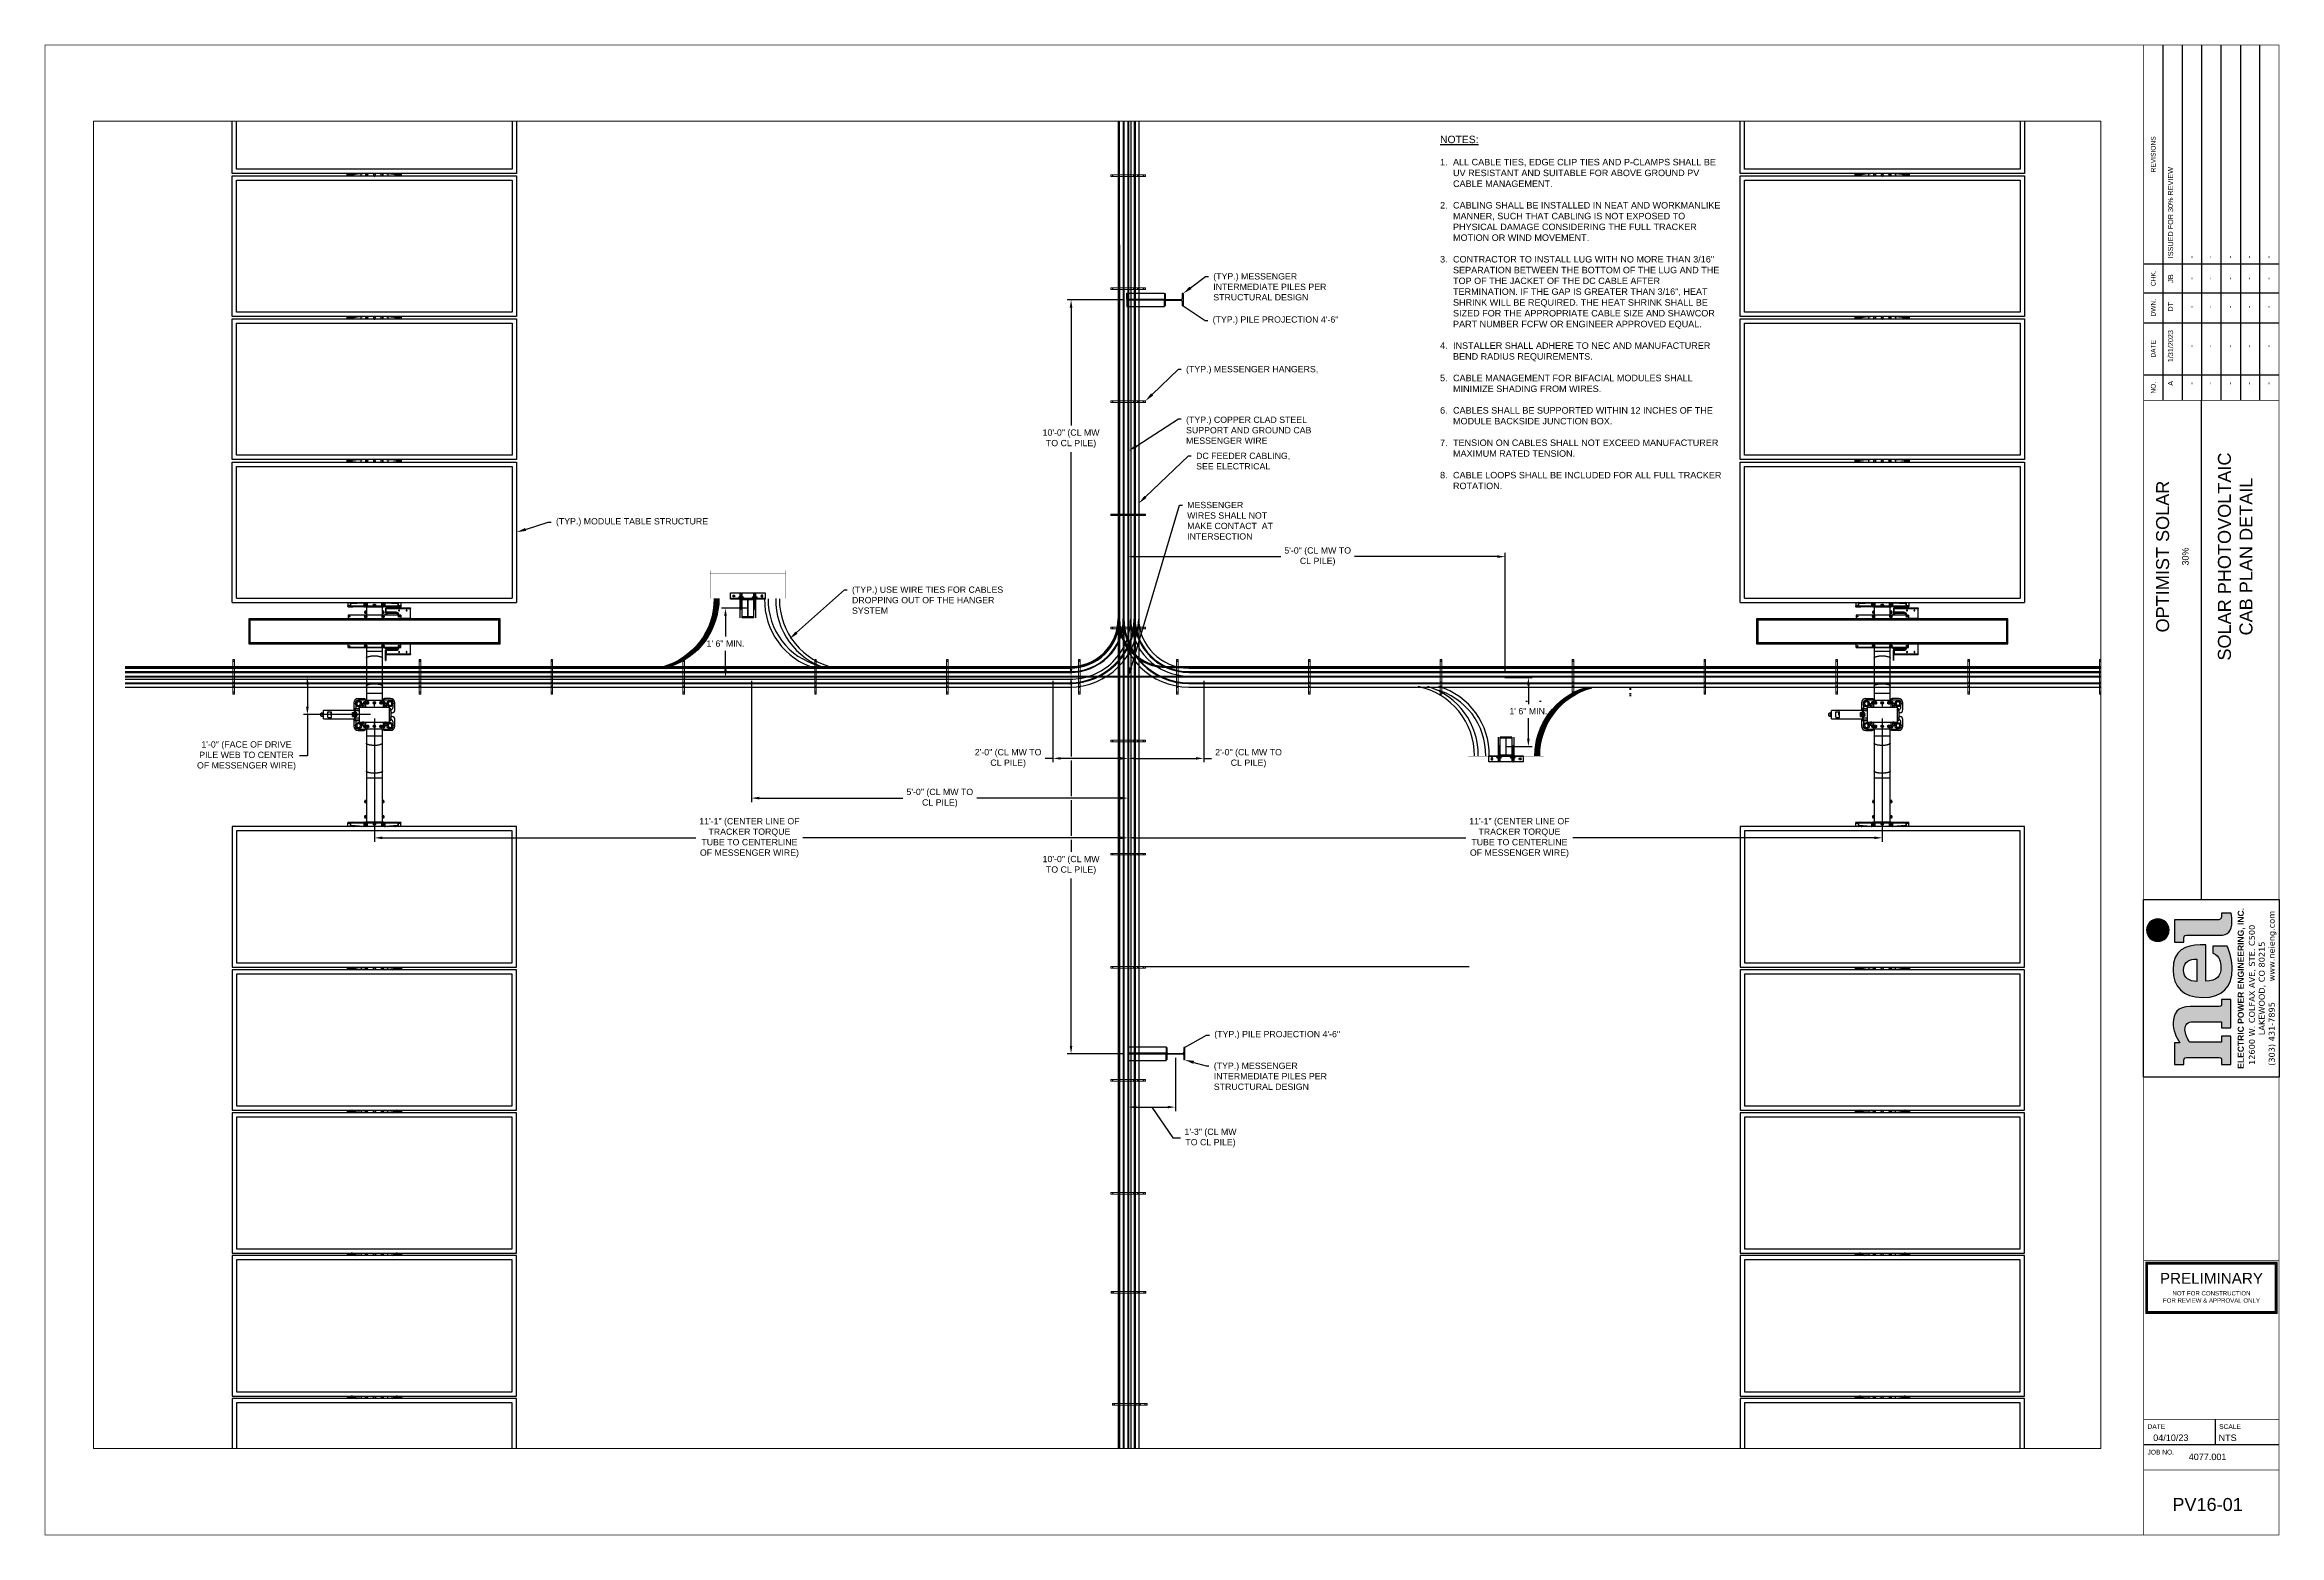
# Paper-space layout 'PV06-01 ARRAY TYPE-A LAYOUT' of a CAD drawing. Header units: inches. Extents: x -1.9 to 32.6, y -1.3 to 21.7.
# The model-space entities are those that its viewports show. They can reach past a viewport. Long polylines and large blocks are cut down to what shows.
import ezdxf
from ezdxf import colors
from ezdxf.entities.mleader import LeaderData, LeaderLine
from ezdxf.enums import TextEntityAlignment as Align
from ezdxf.math import Vec2, Vec3

# ---------------------------------------------------------------- set-up
doc = ezdxf.new("R2010")
doc.units = ezdxf.units.IN
doc.header["$MEASUREMENT"] = 0
for name, color, linetype in [('DC FEEEDERS', 1, 'Continuous'), ('DC STRING CABLES', 30, 'Continuous'), ('E-COMB-BOX', 41, 'Continuous'), ('G-ANNO-DIMS', 1, 'Continuous'), ('G-ANNO-STMP', 2, 'Continuous'), ('G-ANNO-TEXT', 1, 'Continuous'), ('G-ANNO-TTBL', 1, 'Continuous'), ('G-TEXT', 7, 'Continuous'), ('S-BOLT', 93, 'Continuous'), ('S-STEL-ANGL', 3, 'Continuous'), ('WIRE MANAGEMENT', 4, 'Continuous')]:
    doc.layers.add(name, color=color, linetype=linetype)
doc.styles.add('NEI-A', font='arial.ttf')
doc.styles.get("Standard").update_dxf_attribs({"font": 'arial.ttf'})
doc.dimstyles.new('NEI-A', dxfattribs={"dimtxt": 0.1, "dimasz": 0.125, "dimexe": 0.0625, "dimexo": 0.0625, "dimgap": 0.0625, "dimtad": 0, "dimtih": 1, "dimtoh": 1, "dimdec": 4, "dimzin": 3, "dimdsep": 46, "dimlunit": 4, "dimtxsty": 'NEI-A', "dimcen": 0, "dimadec": 0, "dimazin": 0, "dimtfac": 0.75, "dimtdec": 4, "dimtofl": 0, "dimtmove": 0, "dimatfit": 3, "dimfxl": 1, "dimfrac": 1, "dimtolj": 1, "dimtzin": 0, "dimarcsym": 0})

# ---------------------------------------------------------------- blocks, each defined once
blk = doc.blocks.new('nei-logo')
at = {"layer": 'G-ANNO-TTBL', "true_color": 0xbd3b4b}
h = blk.add_hatch(color=15, dxfattribs=at)
h.dxf.hatch_style = 2
edge = h.paths.add_edge_path()
edge.add_spline(control_points=[(0.695, 0.79), (0.695, 0.882), (0.77, 0.956), (0.861, 0.956), (0.953, 0.956), (1.027, 0.882), (1.027, 0.79), (1.027, 0.699), (0.953, 0.624), (0.861, 0.624), (0.77, 0.624), (0.695, 0.699), (0.695, 0.79)], knot_values=[0, 0, 0, 0, 1, 1, 1, 2, 2, 2, 3, 3, 3, 4, 4, 4, 4], degree=3, periodic=0)
h = blk.add_hatch(color=15, dxfattribs=at)
h.dxf.hatch_style = 2
edge = h.paths.add_edge_path()
edge.add_spline(control_points=[(-0.266, -0.114), (-0.266, -0.146), (-0.252, -0.151), (-0.228, -0.151), (-0.228, -0.151), (-0.165, -0.151), (-0.165, -0.151), (-0.165, -0.151), (-0.165, -0.288), (-0.165, -0.288), (-0.165, -0.288), (-0.584, -0.288), (-0.584, -0.288), (-0.584, -0.288), (-0.584, -0.151), (-0.584, -0.151), (-0.584, -0.151), (-0.492, -0.151), (-0.492, -0.151), (-0.492, -0.151), (-0.492, 0.269), (-0.492, 0.269), (-0.492, 0.353), (-0.535, 0.389), (-0.611, 0.389), (-0.666, 0.389), (-0.743, 0.356), (-0.796, 0.321), (-0.796, 0.321), (-0.796, -0.151), (-0.796, -0.151), (-0.796, -0.151), (-0.704, -0.151), (-0.704, -0.151), (-0.704, -0.151), (-0.704, -0.288), (-0.704, -0.288), (-0.704, -0.288), (-1.123, -0.288), (-1.123, -0.288), (-1.123, -0.288), (-1.123, -0.151), (-1.123, -0.151), (-1.123, -0.151), (-1.062, -0.151), (-1.062, -0.151), (-1.036, -0.151), (-1.022, -0.146), (-1.022, -0.114), (-1.022, -0.114), (-1.022, 0.367), (-1.022, 0.367), (-1.022, 0.399), (-1.036, 0.405), (-1.062, 0.405), (-1.062, 0.405), (-1.123, 0.405), (-1.123, 0.405), (-1.123, 0.405), (-1.123, 0.544), (-1.123, 0.544), (-1.123, 0.544), (-0.805, 0.544), (-0.805, 0.544), (-0.805, 0.544), (-0.805, 0.465), (-0.805, 0.465), (-0.718, 0.524), (-0.616, 0.564), (-0.509, 0.564), (-0.38, 0.564), (-0.266, 0.497), (-0.266, 0.315), (-0.266, 0.315), (-0.266, -0.114), (-0.266, -0.114)], knot_values=[0, 0, 0, 0, 1, 1, 1, 2, 2, 2, 3, 3, 3, 4, 4, 4, 5, 5, 5, 6, 6, 6, 7, 7, 7, 8, 8, 8, 9, 9, 9, 10, 10, 10, 11, 11, 11, 12, 12, 12, 13, 13, 13, 14, 14, 14, 15, 15, 15, 16, 16, 16, 17, 17, 17, 18, 18, 18, 19, 19, 19, 20, 20, 20, 21, 21, 21, 22, 22, 22, 23, 23, 23, 24, 24, 24, 25, 25, 25, 25], degree=3, periodic=0)
h = blk.add_hatch(color=15, dxfattribs=at)
h.dxf.hatch_style = 2
edge = h.paths.add_edge_path()
edge.add_spline(control_points=[(-0.135, 0.13), (-0.135, 0.419), (0.029, 0.566), (0.276, 0.566), (0.57, 0.566), (0.641, 0.373), (0.641, 0.165), (0.641, 0.165), (0.641, 0.081), (0.641, 0.081), (0.641, 0.081), (0.105, 0.081), (0.105, 0.081), (0.107, -0.076), (0.175, -0.142), (0.314, -0.142), (0.383, -0.142), (0.479, -0.123), (0.522, -0.023), (0.522, -0.023), (0.625, -0.023), (0.625, -0.023), (0.625, -0.023), (0.625, -0.232), (0.625, -0.232), (0.528, -0.279), (0.382, -0.307), (0.291, -0.307), (0.019, -0.307), (-0.135, -0.172), (-0.135, 0.13)], knot_values=[0, 0, 0, 0, 1, 1, 1, 2, 2, 2, 3, 3, 3, 4, 4, 4, 5, 5, 5, 6, 6, 6, 7, 7, 7, 8, 8, 8, 9, 9, 9, 10, 10, 10, 10], degree=3, periodic=0)
edge = h.paths.add_edge_path()
edge.add_spline(control_points=[(0.431, 0.214), (0.431, 0.311), (0.403, 0.411), (0.27, 0.411), (0.152, 0.411), (0.102, 0.324), (0.102, 0.214), (0.102, 0.214), (0.431, 0.214), (0.431, 0.214)], knot_values=[0, 0, 0, 0, 1, 1, 1, 2, 2, 2, 3, 3, 3, 3], degree=3, periodic=0)
h = blk.add_hatch(color=15, dxfattribs=at)
h.dxf.hatch_style = 2
edge = h.paths.add_edge_path()
edge.add_spline(control_points=[(1.062, -0.151), (1.062, -0.151), (1.111, -0.151), (1.111, -0.151), (1.111, -0.151), (1.111, -0.291), (1.111, -0.291), (1.065, -0.301), (1.024, -0.304), (0.987, -0.304), (0.845, -0.304), (0.784, -0.25), (0.784, -0.122), (0.784, -0.122), (0.784, 0.367), (0.784, 0.367), (0.784, 0.399), (0.771, 0.405), (0.744, 0.405), (0.744, 0.405), (0.684, 0.405), (0.684, 0.405), (0.684, 0.405), (0.684, 0.544), (0.684, 0.544), (0.684, 0.544), (1.01, 0.544), (1.01, 0.544), (1.01, 0.544), (1.01, -0.082), (1.01, -0.082), (1.01, -0.125), (1.022, -0.151), (1.062, -0.151)], knot_values=[0, 0, 0, 0, 1, 1, 1, 2, 2, 2, 3, 3, 3, 4, 4, 4, 5, 5, 5, 6, 6, 6, 7, 7, 7, 8, 8, 8, 9, 9, 9, 10, 10, 10, 11, 11, 11, 11], degree=3, periodic=0)
at = {"layer": 'Defpoints'}
blk.add_lwpolyline([(1.313, 1), (1.313, -1), (-1.312, -1), (-1.312, 1)], close=True, dxfattribs=at)
at = {"layer": 'G-ANNO-TTBL', "color": 15, "true_color": 0xbd3b4b}
for points, knots in [([(0.695, 0.79), (0.695, 0.882), (0.77, 0.956), (0.861, 0.956), (0.953, 0.956), (1.027, 0.882), (1.027, 0.79), (1.027, 0.699), (0.953, 0.624), (0.861, 0.624), (0.77, 0.624), (0.695, 0.699), (0.695, 0.79)], [0, 0, 0, 0, 1, 1, 1, 2, 2, 2, 3, 3, 3, 4, 4, 4, 4]), ([(-0.266, -0.114), (-0.266, -0.146), (-0.252, -0.151), (-0.228, -0.151), (-0.228, -0.151), (-0.165, -0.151), (-0.165, -0.151), (-0.165, -0.151), (-0.165, -0.288), (-0.165, -0.288), (-0.165, -0.288), (-0.584, -0.288), (-0.584, -0.288), (-0.584, -0.288), (-0.584, -0.151), (-0.584, -0.151), (-0.584, -0.151), (-0.492, -0.151), (-0.492, -0.151), (-0.492, -0.151), (-0.492, 0.269), (-0.492, 0.269), (-0.492, 0.353), (-0.535, 0.389), (-0.611, 0.389), (-0.666, 0.389), (-0.743, 0.356), (-0.796, 0.321), (-0.796, 0.321), (-0.796, -0.151), (-0.796, -0.151), (-0.796, -0.151), (-0.704, -0.151), (-0.704, -0.151), (-0.704, -0.151), (-0.704, -0.288), (-0.704, -0.288), (-0.704, -0.288), (-1.123, -0.288), (-1.123, -0.288), (-1.123, -0.288), (-1.123, -0.151), (-1.123, -0.151), (-1.123, -0.151), (-1.062, -0.151), (-1.062, -0.151), (-1.036, -0.151), (-1.022, -0.146), (-1.022, -0.114), (-1.022, -0.114), (-1.022, 0.367), (-1.022, 0.367), (-1.022, 0.399), (-1.036, 0.405), (-1.062, 0.405), (-1.062, 0.405), (-1.123, 0.405), (-1.123, 0.405), (-1.123, 0.405), (-1.123, 0.544), (-1.123, 0.544), (-1.123, 0.544), (-0.805, 0.544), (-0.805, 0.544), (-0.805, 0.544), (-0.805, 0.465), (-0.805, 0.465), (-0.718, 0.524), (-0.616, 0.564), (-0.509, 0.564), (-0.38, 0.564), (-0.266, 0.497), (-0.266, 0.315), (-0.266, 0.315), (-0.266, -0.114), (-0.266, -0.114)], [0, 0, 0, 0, 1, 1, 1, 2, 2, 2, 3, 3, 3, 4, 4, 4, 5, 5, 5, 6, 6, 6, 7, 7, 7, 8, 8, 8, 9, 9, 9, 10, 10, 10, 11, 11, 11, 12, 12, 12, 13, 13, 13, 14, 14, 14, 15, 15, 15, 16, 16, 16, 17, 17, 17, 18, 18, 18, 19, 19, 19, 20, 20, 20, 21, 21, 21, 22, 22, 22, 23, 23, 23, 24, 24, 24, 25, 25, 25, 25]), ([(-0.135, 0.13), (-0.135, 0.419), (0.029, 0.566), (0.276, 0.566), (0.57, 0.566), (0.641, 0.373), (0.641, 0.165), (0.641, 0.165), (0.641, 0.081), (0.641, 0.081), (0.641, 0.081), (0.105, 0.081), (0.105, 0.081), (0.107, -0.076), (0.175, -0.142), (0.314, -0.142), (0.383, -0.142), (0.479, -0.123), (0.522, -0.023), (0.522, -0.023), (0.625, -0.023), (0.625, -0.023), (0.625, -0.023), (0.625, -0.232), (0.625, -0.232), (0.528, -0.279), (0.382, -0.307), (0.291, -0.307), (0.019, -0.307), (-0.135, -0.172), (-0.135, 0.13)], [0, 0, 0, 0, 1, 1, 1, 2, 2, 2, 3, 3, 3, 4, 4, 4, 5, 5, 5, 6, 6, 6, 7, 7, 7, 8, 8, 8, 9, 9, 9, 10, 10, 10, 10]), ([(0.431, 0.214), (0.431, 0.311), (0.403, 0.411), (0.27, 0.411), (0.152, 0.411), (0.102, 0.324), (0.102, 0.214), (0.102, 0.214), (0.431, 0.214), (0.431, 0.214)], [0, 0, 0, 0, 1, 1, 1, 2, 2, 2, 3, 3, 3, 3]), ([(1.062, -0.151), (1.062, -0.151), (1.111, -0.151), (1.111, -0.151), (1.111, -0.151), (1.111, -0.291), (1.111, -0.291), (1.065, -0.301), (1.024, -0.304), (0.987, -0.304), (0.845, -0.304), (0.784, -0.25), (0.784, -0.122), (0.784, -0.122), (0.784, 0.367), (0.784, 0.367), (0.784, 0.399), (0.771, 0.405), (0.744, 0.405), (0.744, 0.405), (0.684, 0.405), (0.684, 0.405), (0.684, 0.405), (0.684, 0.544), (0.684, 0.544), (0.684, 0.544), (1.01, 0.544), (1.01, 0.544), (1.01, 0.544), (1.01, -0.082), (1.01, -0.082), (1.01, -0.125), (1.022, -0.151), (1.062, -0.151)], [0, 0, 0, 0, 1, 1, 1, 2, 2, 2, 3, 3, 3, 4, 4, 4, 5, 5, 5, 6, 6, 6, 7, 7, 7, 8, 8, 8, 9, 9, 9, 10, 10, 10, 11, 11, 11, 11])]:
    blk.add_open_spline(points, degree=3, knots=knots, dxfattribs=at)
at = {"color": 7, "insert": (0, -0.39), "char_height": 0.08785, "attachment_point": 2}
blk.add_mtext_dynamic_manual_height_columns('\\pxsm1.1,t29;{\\fArial|b1|i0|c0|p34;\\H1.02447x;ELECTRIC POWER ENGINEERING, INC.\\fVerdana|b0|i0|c0|p34;\\H0.97611x;\\W1.05;\\P\\psm1,qc;\\W1;12600 W. COLFAX AVE, STE. C500      LAKEWOOD, CO 80215\\P\\ptz;(303) 431-7895        www.neieng.com}', width=2.59625, gutter_width=1, heights=[0], dxfattribs=at)
blk = doc.blocks.new('NOTES - DRAWING STAMP')
at = {"layer": 'G-ANNO-STMP', "const_width": 0.125}
blk.add_lwpolyline([(-2.789, 2.131), (2.789, 2.131), (2.789, 0), (-2.789, 0)], close=True, dxfattribs=at)
at = {"layer": 'G-ANNO-STMP', "insert": (0, 1.066), "char_height": 0.1875, "width": 5.42805, "attachment_point": 5, "style": 'NEI-A'}
blk.add_mtext('{\\H2.5x;PRELIMINARY\\P}NOT FOR CONSTRUCTION\\PFOR REVIEW & APPROVAL ONLY', dxfattribs=at)
blk = doc.blocks.new('24 x 36 titleblock')
at = {"layer": 'G-ANNO-TTBL', "color": 7}
for p, q in [((32.708, 0), (32.708, -5.489)), ((33.006, 0), (33.006, -5.489)), ((33.305, 0), (33.305, -5.489)), ((33.604, 0), (33.604, -5.489)), ((33.903, 0), (33.903, -5.489)), ((34.201, 0), (34.201, -5.489)), ((33.305, -13.197), (33.305, -5.489)), ((33.515, -21.223), (33.515, -21.615)), ((32.409, -21.615), (34.5, -21.615))]:
    blk.add_line(p, q, dxfattribs=at)
at = {"layer": 'G-ANNO-TTBL', "color": 7, "const_width": 0.0105}
blk.add_lwpolyline([(0, 0), (34.5, 0), (34.5, -23.011), (0, -23.011)], close=True, dxfattribs=at)
at = {"layer": 'G-ANNO-TTBL', "color": 7}
for points, const_width in [([(32.409, 0), (32.409, -23.011)], 0.0105), ([(34.5, -5.489), (32.409, -5.489)], 0.0105), ([(34.5, -13.197), (32.409, -13.197)], 0.0105), ([(34.5, -15.941), (32.409, -15.941)], 0.0105), ([(32.409, -18.77), (34.5, -18.77)], 0.01), ([(32.409, -21.223), (34.5, -21.223)], 0.0105), ([(32.409, -22.007), (34.5, -22.007)], 0.0105)]:
    blk.add_lwpolyline(points, dxfattribs=dict(at, const_width=const_width))
for points in [[(32.409, -3.378), (34.5, -3.378)], [(32.409, -3.826), (34.5, -3.826)], [(32.409, -4.288), (34.5, -4.288)], [(32.409, -5.096), (34.5, -5.096)]]:
    blk.add_lwpolyline(points, dxfattribs=at)
at = {"xscale": 0.3585358517769442, "yscale": 0.3585358517769442, "zscale": 0.3585358517769442}
blk.add_blockref('NOTES - DRAWING STAMP', (33.457, -19.576), dxfattribs=at)
at = {"layer": 'G-ANNO-TTBL', "xscale": 1.04545455, "yscale": 1.04545455, "zscale": 1.04545455, "rotation": 90}
blk.add_blockref('nei-logo', (33.455, -14.569), dxfattribs=at)
at = {"layer": 'G-ANNO-TTBL', "style": 'NEI-A'}
for s, p in [('REVISIONS', (32.558, -1.689)), ('CHK.', (32.558, -3.602)), ('DWN.', (32.558, -4.057)), ('DATE', (32.558, -4.692)), ('NO.', (32.558, -5.293))]:
    blk.add_text(s, height=0.0732, rotation=90, dxfattribs=at).set_placement(p, align=Align.MIDDLE)
for s, p in [('DATE', (32.47, -21.373)), ('SCALE', (33.576, -21.373)), ('JOB NO.', (32.47, -21.768))]:
    blk.add_text(s, height=0.0732, dxfattribs=at).set_placement(p)
blk = doc.blocks.new('11 INCH CAB HANGER')
at = {"layer": 'WIRE MANAGEMENT', "color": 4, "linetype": 'Continuous', "lineweight": 18, "flags": 128}
blk.add_lwpolyline([(0.5, 11), (0, 11), (0, 0), (0.5, 0)], close=True, dxfattribs=at)
for points in [[(0.5, 11), (0, 11)], [(0.5, 10.94), (0, 10.94)], [(0.5, 10.46), (0, 10.46)], [(0.5, 10.33), (0, 10.33)], [(0.5, 3.82), (0, 3.82)], [(0.5, 3.23), (0, 3.23)], [(0.5, 2.51), (0, 2.51)], [(0.5, 2.37), (0, 2.37)], [(0.5, 2.09), (0, 2.09)], [(0.5, 2.03), (0, 2.03)], [(0.5, 0.69), (0, 0.69)], [(0.5, 0.55), (0, 0.55)], [(0.5, 0.06), (0, 0.06)], [(0.5, 0), (0, 0)]]:
    blk.add_lwpolyline(points, dxfattribs=at)
blk = doc.blocks.new('2.4.20_7-7_Mid Plan View')
at = {"color": 7, "linetype": 'Continuous', "lineweight": 25}
for p, q in [((-5.531, 1.15), (-6.667, 1.15)), ((-5.566, 1.115), (-6.632, 1.115)), ((-5.566, -1.115), (-5.566, 1.115)), ((-5.531, -1.15), (-5.531, 1.15)), ((-5.511, 1.15), (-5.511, -1.15)), ((-4.375, 1.15), (-5.511, 1.15)), ((-4.41, 1.115), (-5.476, 1.115)), ((-5.476, 1.115), (-5.476, -1.115)), ((-4.41, -1.115), (-4.41, 1.115)), ((-4.375, -1.15), (-4.375, 1.15)), ((-3.219, 1.15), (-4.355, 1.15)), ((-4.355, 1.15), (-4.355, -1.15)), ((-3.254, 1.115), (-4.32, 1.115)), ((-4.32, 1.115), (-4.32, -1.115)), ((-3.254, -1.115), (-3.254, 1.115)), ((-3.219, -1.15), (-3.219, 1.15)), ((-2.063, 1.15), (-3.199, 1.15)), ((-3.199, 1.15), (-3.199, -1.15)), ((-2.098, 1.115), (-3.164, 1.115)), ((-3.164, 1.115), (-3.164, -1.115)), ((-2.098, -1.115), (-2.098, 1.115)), ((-2.063, -1.15), (-2.063, 1.15)), ((-0.906, 1.15), (-2.042, 1.15)), ((-2.042, 1.15), (-2.042, -1.15)), ((-0.941, 1.115), (-2.007, 1.115)), ((-2.007, 1.115), (-2.007, -1.115)), ((-0.941, -1.115), (-0.941, 1.115)), ((-0.906, -1.15), (-0.906, 1.15)), ((0.906, 1.15), (2.042, 1.15)), ((0.907, 1.15), (0.907, -1.15)), ((0.941, 1.115), (2.007, 1.115)), ((0.942, 1.115), (0.942, -1.115)), ((2.007, 1.115), (2.007, -1.115)), ((2.042, 1.15), (2.042, -1.15)), ((2.062, 1.15), (3.199, 1.15)), ((2.062, -1.15), (2.062, 1.15)), ((2.098, -1.115), (2.098, 1.115)), ((2.098, 1.115), (3.164, 1.115)), ((3.164, 1.115), (3.164, -1.115)), ((3.199, 1.15), (3.199, -1.15)), ((3.218, -1.15), (3.218, 1.15)), ((3.218, 1.15), (4.355, 1.15)), ((3.254, 1.115), (4.32, 1.115)), ((3.254, -1.115), (3.254, 1.115)), ((4.32, 1.115), (4.32, -1.115)), ((4.355, 1.15), (4.355, -1.15)), ((4.374, 1.15), (5.511, 1.15)), ((4.374, -1.15), (4.374, 1.15)), ((4.41, -1.115), (4.41, 1.115)), ((4.41, 1.115), (5.476, 1.115)), ((0.573, 1.016), (0.573, -1.016)), ((0.775, 1.016), (0.573, 1.016)), ((0.581, -1.008), (0.581, 1.008)), ((0.583, 1.006), (0.581, 1.008)), ((0.581, 1.008), (0.767, 1.008)), ((0.583, 1.006), (0.583, -1.006)), ((0.765, 1.006), (0.583, 1.006)), ((0.767, 1.008), (0.765, 1.006)), ((0.765, -1.006), (0.765, 1.006)), ((0.767, 1.008), (0.767, -1.008)), ((0.775, -1.016), (0.775, 1.016)), ((-0.034, 0.411), (-0.034, 0.16)), ((-0.034, 0.411), (0.034, 0.411)), ((-0.023, 0.374), (-0.023, 0.348)), ((-0.021, 0.376), (0.021, 0.376)), ((-0.014, 0.418), (-0.014, 0.411)), ((-0.002, 0.418), (-0.014, 0.418)), ((-0.012, 0.429), (-0.012, 0.418)), ((-0.012, 0.429), (0.012, 0.429)), ((-0.01, 0.433), (-0.01, 0.429)), ((-0.01, 0.433), (0.01, 0.433)), ((-0.008, 0.417), (-0.009, 0.416)), ((-0.009, 0.416), (-0.009, 0.414)), ((-0.006, 0.416), (-0.009, 0.416)), ((-0.009, 0.414), (-0.009, 0.416)), ((-0.009, 0.414), (-0.006, 0.414)), ((-0.009, 0.414), (-0.009, 0.414)), ((-0.009, 0.413), (-0.009, 0.411)), ((-0.009, 0.411), (-0.009, 0.413)), ((-0.006, 0.413), (-0.009, 0.413)), ((-0.009, 0.413), (-0.009, 0.413)), ((0.008, 0.417), (-0.008, 0.417)), ((-0.008, 0.414), (-0.008, 0.413)), ((-0.006, 0.414), (-0.006, 0.416)), ((-0.006, 0.414), (-0.003, 0.414)), ((-0.006, 0.411), (-0.006, 0.413)), ((-0.003, 0.413), (-0.006, 0.413)), ((-0.003, 0.414), (-0.003, 0.416)), ((-0.003, 0.414), (0.003, 0.414)), ((-0.003, 0.411), (-0.003, 0.413)), ((0.003, 0.413), (-0.003, 0.413)), ((-0.002, 0.418), (-0.002, 0.417)), ((0.002, 0.418), (-0.002, 0.418)), ((0.002, 0.418), (0.002, 0.417)), ((0.014, 0.418), (0.002, 0.418)), ((0.003, 0.414), (0.003, 0.416)), ((0.003, 0.414), (0.006, 0.414)), ((0.003, 0.411), (0.003, 0.413)), ((0.006, 0.413), (0.003, 0.413)), ((0.006, 0.414), (0.006, 0.416)), ((0.009, 0.416), (0.006, 0.416)), ((0.006, 0.414), (0.009, 0.414)), ((0.006, 0.411), (0.006, 0.413)), ((0.009, 0.413), (0.006, 0.413)), ((0.009, 0.416), (0.008, 0.417)), ((0.008, 0.413), (0.008, 0.414)), ((0.009, 0.414), (0.009, 0.416)), ((0.009, 0.414), (0.009, 0.416)), ((0.009, 0.414), (0.009, 0.414)), ((0.009, 0.411), (0.009, 0.413)), ((0.009, 0.411), (0.009, 0.413)), ((0.009, 0.413), (0.009, 0.413)), ((0.01, 0.429), (0.01, 0.433)), ((0.012, 0.418), (0.012, 0.429)), ((0.014, 0.411), (0.014, 0.418)), ((0.023, 0.374), (0.023, 0.348)), ((0.034, 0.16), (0.034, 0.411)), ((-5.511, 0.219), (-5.531, 0.219)), ((-5.528, 0.176), (-5.526, 0.187)), ((-5.519, 0.208), (-5.519, 0.202)), ((-5.518, 0.208), (-5.519, 0.208)), ((-5.519, 0.202), (-5.518, 0.202)), ((-5.518, 0.202), (-5.518, 0.208)), ((-4.355, 0.219), (-4.375, 0.219)), ((-4.372, 0.176), (-4.37, 0.187)), ((-4.363, 0.208), (-4.363, 0.202)), ((-4.362, 0.208), (-4.363, 0.208)), ((-4.363, 0.202), (-4.362, 0.202)), ((-4.362, 0.202), (-4.362, 0.208)), ((-3.199, 0.219), (-3.219, 0.219)), ((-3.216, 0.176), (-3.214, 0.187)), ((-3.206, 0.208), (-3.207, 0.208)), ((-3.207, 0.208), (-3.207, 0.202)), ((-3.207, 0.202), (-3.206, 0.202)), ((-3.206, 0.202), (-3.206, 0.208)), ((-2.042, 0.219), (-2.063, 0.219)), ((-2.06, 0.176), (-2.058, 0.187)), ((-2.05, 0.208), (-2.051, 0.208)), ((-2.051, 0.208), (-2.051, 0.202)), ((-2.051, 0.202), (-2.05, 0.202)), ((-2.05, 0.202), (-2.05, 0.208)), ((-0.906, 0.215), (-0.878, 0.215)), ((-0.904, 0.086), (-0.897, 0.19)), ((-0.878, 0.195), (-0.897, 0.195)), ((-0.897, 0.195), (-0.897, 0.19)), ((-0.897, 0.19), (-0.877, 0.19)), ((-0.878, 0.215), (-0.874, 0.215)), ((-0.878, 0.215), (-0.878, 0.195)), ((-0.877, 0.19), (-0.876, 0.086)), ((-0.874, 0.21), (-0.874, 0.211)), ((-0.872, 0.21), (-0.874, 0.21)), ((-0.873, 0.174), (-0.874, 0.21)), ((-0.872, 0.211), (-0.872, 0.21)), ((-0.871, 0.174), (-0.872, 0.21)), ((-0.021, 0.346), (0.021, 0.346)), ((-0.006, 0.35), (-0.006, 0.35)), ((-0.005, 0.35), (-0.005, 0.352)), ((-0.005, 0.352), (-0.005, 0.352)), ((-0.005, 0.352), (-0.005, 0.351)), ((-0.005, 0.352), (-0.005, 0.352)), ((-0.005, 0.35), (-0.005, 0.352)), ((-0.005, 0.352), (-0.005, 0.352)), ((-0.005, 0.352), (-0.005, 0.352)), ((-0.005, 0.35), (-0.005, 0.35)), ((-0.005, 0.35), (-0.005, 0.35)), ((-0.005, 0.35), (-0.005, 0.35)), ((-0.002, 0.351), (-0.004, 0.351)), ((-0.004, 0.351), (-0.004, 0.351)), ((-0.004, 0.351), (-0.003, 0.351)), ((-0.002, 0.351), (-0.004, 0.351)), ((-0.003, 0.351), (-0.003, 0.351)), ((-0.002, 0.35), (-0.003, 0.35)), ((-0.002, 0.352), (0, 0.351)), ((-0.001, 0.352), (-0.002, 0.352)), ((-0.001, 0.352), (-0.002, 0.352)), ((-0.002, 0.352), (-0.002, 0.352)), ((0, 0.351), (-0.002, 0.35)), ((-0.002, 0.35), (-0.001, 0.35)), ((0, 0.351), (-0.001, 0.352)), ((-0.001, 0.352), (-0.001, 0.352)), ((0, 0.351), (-0.001, 0.352)), ((-0.001, 0.35), (0, 0.35)), ((-0.001, 0.35), (0, 0.35)), ((-0.001, 0.35), (-0.001, 0.35)), ((0, 0.352), (0, 0.351)), ((0.001, 0.352), (0, 0.352)), ((0, 0.352), (0, 0.351)), ((0, 0.352), (0, 0.352)), ((0, 0.35), (0, 0.348)), ((0, 0.35), (0, 0.348)), ((0, 0.348), (0.001, 0.348)), ((0, 0.348), (0.001, 0.348)), ((0, 0.348), (0, 0.348)), ((0.001, 0.348), (0.001, 0.352)), ((0.001, 0.348), (0.001, 0.348)), ((0.002, 0.352), (0.002, 0.351)), ((0.002, 0.352), (0.002, 0.352)), ((0.002, 0.352), (0.002, 0.351)), ((0.002, 0.351), (0.002, 0.351)), ((0.002, 0.35), (0.002, 0.35)), ((0.002, 0.35), (0.002, 0.35)), ((0.002, 0.35), (0.002, 0.35)), ((0.002, 0.35), (0.002, 0.35)), ((0.004, 0.352), (0.004, 0.35)), ((0.004, 0.352), (0.004, 0.35)), ((0.004, 0.352), (0.004, 0.352)), ((0.005, 0.352), (0.004, 0.352)), ((0.004, 0.35), (0.005, 0.35)), ((0.004, 0.35), (0.005, 0.35)), ((0.004, 0.35), (0.004, 0.35)), ((0.005, 0.352), (0.005, 0.352)), ((0.005, 0.35), (0.005, 0.35)), ((0.005, 0.35), (0.005, 0.35)), ((0.007, 0.352), (0.007, 0.351)), ((0.007, 0.352), (0.007, 0.351)), ((0.008, 0.352), (0.007, 0.352)), ((0.007, 0.352), (0.007, 0.352)), ((0.007, 0.351), (0.007, 0.351)), ((0.007, 0.35), (0.008, 0.35)), ((0.007, 0.35), (0.007, 0.35)), ((0.007, 0.35), (0.007, 0.35)), ((0.007, 0.35), (0.007, 0.35)), ((0.007, 0.35), (0.007, 0.35)), ((0.007, 0.35), (0.007, 0.35)), ((0.007, 0.35), (0.008, 0.35)), ((0.007, 0.35), (0.007, 0.35)), ((0.007, 0.35), (0.007, 0.35)), ((0.008, 0.35), (0.008, 0.352)), ((0.008, 0.35), (0.008, 0.35)), ((0.008, 0.349), (0.008, 0.349)), ((0.008, 0.349), (0.01, 0.349)), ((0.008, 0.349), (0.01, 0.349)), ((0.008, 0.349), (0.008, 0.349)), ((0.009, 0.349), (0.008, 0.349)), ((0.008, 0.349), (0.008, 0.349)), ((0.008, 0.349), (0.008, 0.349)), ((0.008, 0.348), (0.008, 0.348)), ((0.008, 0.348), (0.008, 0.348)), ((0.009, 0.352), (0.009, 0.349)), ((0.009, 0.352), (0.009, 0.349)), ((0.01, 0.352), (0.009, 0.352)), ((0.009, 0.352), (0.009, 0.352)), ((0.01, 0.352), (0.012, 0.35)), ((0.01, 0.349), (0.01, 0.352)), ((0.01, 0.352), (0.012, 0.35)), ((0.011, 0.352), (0.01, 0.352)), ((0.01, 0.352), (0.01, 0.352)), ((0.01, 0.349), (0.01, 0.349)), ((0.011, 0.349), (0.01, 0.349)), ((0.012, 0.351), (0.011, 0.352)), ((0.012, 0.35), (0.011, 0.349)), ((0.012, 0.35), (0.011, 0.349)), ((0.011, 0.349), (0.011, 0.349)), ((0.013, 0.35), (0.012, 0.349)), ((0.012, 0.35), (0.012, 0.35)), ((0.013, 0.35), (0.012, 0.349)), ((0.012, 0.349), (0.013, 0.349)), ((0.012, 0.349), (0.013, 0.349)), ((0.012, 0.349), (0.012, 0.349)), ((0.013, 0.354), (0.013, 0.354)), ((0.013, 0.35), (0.013, 0.35)), ((0.014, 0.349), (0.013, 0.35)), ((0.013, 0.349), (0.014, 0.349)), ((0.013, 0.349), (0.013, 0.349)), ((0.013, 0.349), (0.014, 0.349)), ((0.014, 0.352), (0.014, 0.351)), ((0.014, 0.352), (0.014, 0.351)), ((0.016, 0.352), (0.014, 0.352)), ((0.014, 0.352), (0.014, 0.352)), ((0.014, 0.351), (0.015, 0.351)), ((0.014, 0.351), (0.015, 0.351)), ((0.014, 0.351), (0.014, 0.351)), ((0.014, 0.35), (0.014, 0.35)), ((0.014, 0.35), (0.015, 0.35)), ((0.014, 0.35), (0.015, 0.35)), ((0.014, 0.35), (0.014, 0.35)), ((0.015, 0.35), (0.014, 0.35)), ((0.014, 0.35), (0.014, 0.35)), ((0.014, 0.35), (0.014, 0.35)), ((0.014, 0.349), (0.014, 0.349)), ((0.014, 0.349), (0.016, 0.349)), ((0.014, 0.349), (0.014, 0.349)), ((0.014, 0.349), (0.014, 0.349)), ((0.014, 0.349), (0.014, 0.349)), ((0.014, 0.349), (0.014, 0.349)), ((0.014, 0.349), (0.016, 0.349)), ((0.015, 0.349), (0.014, 0.349)), ((0.015, 0.351), (0.015, 0.35)), ((0.015, 0.351), (0.015, 0.35)), ((0.015, 0.351), (0.015, 0.351)), ((0.015, 0.35), (0.015, 0.349)), ((0.015, 0.35), (0.015, 0.349)), ((0.015, 0.35), (0.015, 0.35)), ((0.016, 0.349), (0.016, 0.352)), ((0.016, 0.349), (0.016, 0.349)), ((0.017, 0.352), (0.017, 0.349)), ((0.017, 0.352), (0.017, 0.349)), ((0.017, 0.352), (0.017, 0.352)), ((0.019, 0.35), (0.017, 0.352)), ((0.017, 0.352), (0.017, 0.352)), ((0.017, 0.351), (0.019, 0.349)), ((0.017, 0.351), (0.019, 0.349)), ((0.017, 0.349), (0.017, 0.351)), ((0.017, 0.349), (0.017, 0.349)), ((0.017, 0.349), (0.017, 0.349)), ((0.017, 0.349), (0.017, 0.349)), ((0.017, 0.349), (0.017, 0.349)), ((0.019, 0.352), (0.019, 0.35)), ((0.019, 0.349), (0.019, 0.352)), ((0.019, 0.352), (0.019, 0.35)), ((0.019, 0.352), (0.019, 0.352)), ((0.019, 0.352), (0.019, 0.352)), ((0.019, 0.349), (0.019, 0.349)), ((0.019, 0.349), (0.019, 0.349)), ((0.019, 0.349), (0.019, 0.349)), ((0.019, 0.349), (0.019, 0.349)), ((0.543, 0.212), (0.543, -0.213)), ((0.543, 0.212), (0.545, 0.212)), ((0.545, 0.212), (0.573, 0.212)), ((0.803, 0.212), (0.775, 0.212)), ((0.804, 0.212), (0.803, 0.212)), ((0.804, -0.213), (0.804, 0.212)), ((0.872, 0.21), (0.872, 0.211)), ((0.872, 0.21), (0.872, 0.174)), ((0.874, 0.21), (0.872, 0.21)), ((0.874, 0.215), (0.879, 0.215)), ((0.874, 0.211), (0.874, 0.21)), ((0.874, 0.21), (0.874, 0.174)), ((0.876, 0.086), (0.878, 0.19)), ((0.878, 0.195), (0.879, 0.215)), ((0.898, 0.195), (0.878, 0.195)), ((0.878, 0.19), (0.898, 0.19)), ((0.907, 0.215), (0.879, 0.215)), ((0.898, 0.19), (0.898, 0.195)), ((0.898, 0.19), (0.904, 0.086)), ((2.042, 0.219), (2.062, 0.219)), ((2.05, 0.208), (2.051, 0.208)), ((2.05, 0.202), (2.05, 0.208)), ((2.051, 0.202), (2.05, 0.202)), ((2.051, 0.208), (2.051, 0.202)), ((2.06, 0.176), (2.058, 0.187)), ((3.199, 0.219), (3.218, 0.219)), ((3.206, 0.208), (3.207, 0.208)), ((3.206, 0.202), (3.206, 0.208)), ((3.207, 0.202), (3.206, 0.202)), ((3.207, 0.208), (3.207, 0.202)), ((3.216, 0.176), (3.214, 0.187)), ((4.355, 0.219), (4.374, 0.219)), ((4.362, 0.208), (4.363, 0.208)), ((4.362, 0.202), (4.362, 0.208)), ((4.363, 0.202), (4.362, 0.202)), ((4.363, 0.208), (4.363, 0.202)), ((4.372, 0.176), (4.37, 0.187)), ((-5.531, 0.071), (-5.53, 0.071)), ((-5.529, 0.063), (-5.531, 0.063)), ((-5.529, 0.072), (-5.511, 0.072)), ((-5.511, 0.065), (-5.529, 0.065)), ((-5.529, 0.053), (-5.529, 0.065)), ((-4.375, 0.071), (-4.374, 0.071)), ((-4.373, 0.063), (-4.375, 0.063)), ((-4.373, 0.072), (-4.355, 0.072)), ((-4.355, 0.065), (-4.373, 0.065)), ((-4.373, 0.053), (-4.373, 0.065)), ((-3.219, 0.071), (-3.218, 0.071)), ((-3.217, 0.063), (-3.219, 0.063)), ((-3.217, 0.072), (-3.199, 0.072)), ((-3.199, 0.065), (-3.217, 0.065)), ((-3.217, 0.053), (-3.217, 0.065)), ((-2.063, 0.071), (-2.062, 0.071)), ((-2.061, 0.063), (-2.063, 0.063)), ((-2.061, 0.072), (-2.042, 0.072)), ((-2.042, 0.065), (-2.061, 0.065)), ((-2.061, 0.053), (-2.061, 0.065)), ((-0.876, 0.086), (-0.904, 0.086)), ((-0.904, 0.086), (-0.904, 0.083)), ((-0.904, 0.083), (-0.876, 0.083)), ((-0.903, 0.174), (-0.902, 0.179)), ((-0.9, 0.062), (-0.9, 0.071)), ((-0.876, 0.065), (-0.9, 0.065)), ((-0.9, 0.059), (-0.9, 0.062)), ((-0.898, 0.073), (-0.878, 0.073)), ((-0.898, 0.057), (-0.878, 0.057)), ((-0.877, 0.058), (-0.875, 0.058)), ((-0.876, 0.086), (-0.876, 0.083)), ((-0.876, 0.083), (-0.875, 0.076)), ((-0.876, 0.071), (-0.876, 0.062)), ((-0.876, 0.062), (-0.876, 0.059)), ((-0.875, 0.062), (-0.876, 0.062)), ((-0.875, 0.074), (-0.871, 0.074)), ((-0.875, 0.074), (-0.875, 0.062)), ((-0.875, 0.062), (-0.871, 0.062)), ((-0.875, 0.062), (-0.875, 0.058)), ((-0.875, 0.058), (-0.875, -0.058)), ((-0.873, 0.174), (-0.871, 0.174)), ((-0.871, 0.163), (-0.873, 0.163)), ((-0.873, 0.163), (-0.871, 0.079)), ((-0.871, 0.163), (-0.869, 0.079)), ((-0.871, 0.079), (-0.869, 0.079)), ((-0.871, 0.074), (-0.871, 0.076)), ((-0.871, 0.074), (-0.871, 0.068)), ((-0.869, 0.068), (-0.871, 0.068)), ((-0.871, -0.068), (-0.871, 0.068)), ((-0.869, 0.074), (-0.869, 0.076)), ((-0.869, 0.074), (-0.869, 0.068)), ((-0.869, -0.068), (-0.869, 0.068)), ((-0.836, 0.065), (-0.869, 0.065)), ((-0.835, 0.069), (-0.837, 0.066)), ((-0.817, 0.065), (-0.836, 0.065)), ((-0.835, 0.077), (-0.835, 0.069)), ((-0.818, 0.077), (-0.835, 0.077)), ((-0.818, 0.069), (-0.835, 0.069)), ((-0.831, 0.079), (-0.831, 0.077)), ((-0.822, 0.079), (-0.831, 0.079)), ((-0.822, 0.077), (-0.822, 0.079)), ((-0.822, 0.079), (-0.822, 0.079)), ((-0.818, 0.069), (-0.818, 0.077)), ((-0.816, 0.066), (-0.818, 0.069)), ((-0.713, 0.065), (-0.817, 0.065)), ((-0.712, 0.069), (-0.714, 0.066)), ((-0.694, 0.065), (-0.713, 0.065)), ((-0.712, 0.077), (-0.712, 0.069)), ((-0.695, 0.077), (-0.712, 0.077)), ((-0.695, 0.069), (-0.712, 0.069)), ((-0.708, 0.079), (-0.708, 0.077)), ((-0.699, 0.079), (-0.708, 0.079)), ((-0.699, 0.077), (-0.699, 0.079)), ((-0.699, 0.079), (-0.699, 0.079)), ((-0.695, 0.069), (-0.695, 0.077)), ((-0.693, 0.066), (-0.695, 0.069)), ((-0.513, 0.065), (-0.694, 0.065)), ((-0.456, 0.065), (-0.513, 0.065)), ((-0.231, 0.065), (-0.456, 0.065)), ((-0.174, 0.065), (-0.231, 0.065)), ((-0.116, 0.065), (-0.174, 0.065)), ((-0.129, 0.132), (-0.129, 0.082)), ((-0.129, 0.077), (-0.129, 0.082)), ((-0.117, 0.077), (-0.129, 0.077)), ((-0.117, 0.131), (-0.117, 0.065)), ((-0.105, 0.072), (-0.116, 0.072)), ((-0.116, 0.072), (-0.116, -0.073)), ((-0.104, 0.077), (-0.106, 0.073)), ((-0.1, 0.072), (-0.105, 0.072)), ((-0.104, 0.055), (-0.105, 0.054)), ((-0.099, 0.085), (-0.104, 0.085)), ((-0.104, 0.084), (-0.104, 0.077)), ((-0.099, 0.077), (-0.104, 0.077)), ((-0.104, 0.06), (-0.104, 0.054)), ((-0.1, 0.087), (-0.1, 0.085)), ((-0.091, 0.087), (-0.1, 0.087)), ((-0.086, 0.072), (-0.1, 0.072)), ((-0.1, 0.062), (-0.1, 0.06)), ((-0.087, 0.085), (-0.099, 0.085)), ((-0.087, 0.077), (-0.099, 0.077)), ((-0.04, 0.167), (-0.094, 0.167)), ((-0.091, 0.085), (-0.091, 0.087)), ((-0.091, 0.06), (-0.091, 0.062)), ((-0.089, 0.085), (-0.089, 0.095)), ((-0.089, 0.095), (-0.07, 0.095)), ((-0.07, 0.085), (-0.089, 0.085)), ((-0.087, 0.077), (-0.087, 0.084)), ((-0.085, 0.073), (-0.087, 0.077)), ((-0.087, 0.054), (-0.087, 0.06)), ((-0.086, 0.054), (-0.087, 0.055)), ((-0.06, 0.072), (-0.086, 0.072)), ((-0.069, 0.001), (-0.081, 0.001)), ((-0.06, 0.151), (-0.079, 0.151)), ((-0.07, 0.095), (-0.07, 0.085)), ((-0.07, 0.095), (-0.061, 0.095)), ((-0.061, 0.085), (-0.07, 0.085)), ((-0.061, 0.085), (-0.061, 0.095)), ((-0.061, 0.095), (-0.06, 0.095)), ((-0.06, 0.085), (-0.061, 0.085)), ((0.06, 0.123), (-0.06, 0.123)), ((-0.06, 0.123), (-0.06, -0.123)), ((-0.048, 0.16), (-0.048, 0.152)), ((-0.048, 0.16), (-0.045, 0.16)), ((-0.048, 0.152), (-0.045, 0.152)), ((-0.048, 0.152), (-0.048, 0.123)), ((-0.045, 0.152), (-0.045, 0.16)), ((-0.045, 0.16), (-0.031, 0.16)), ((-0.045, 0.152), (-0.03, 0.152)), ((-0.031, 0.161), (-0.031, 0.16)), ((-0.016, 0.161), (-0.031, 0.161)), ((-0.031, 0.16), (-0.031, 0.161)), ((-0.031, 0.161), (-0.031, 0.161)), ((-0.015, 0.16), (-0.031, 0.16)), ((-0.031, 0.16), (-0.031, 0.16)), ((-0.03, 0.152), (-0.03, 0.16)), ((-0.03, 0.152), (-0.015, 0.152)), ((-0.03, 0.123), (-0.03, 0.152)), ((-0.016, 0.177), (-0.016, 0.161)), ((-0.016, 0.177), (0.016, 0.177)), ((-0.016, 0.161), (0.016, 0.161)), ((-0.015, 0.156), (-0.015, 0.161)), ((-0.015, 0.16), (-0.015, 0.161)), ((-0.015, 0.16), (-0.015, 0.16)), ((-0.015, 0.156), (0.015, 0.156)), ((-0.015, 0.146), (-0.015, 0.156)), ((-0.003, 0.141), (-0.01, 0.141)), ((-0.003, 0.149), (-0.003, 0.141)), ((-0.001, 0.152), (0.001, 0.152)), ((0.003, 0.141), (0.003, 0.149)), ((0.01, 0.141), (0.003, 0.141)), ((0.015, 0.161), (0.015, 0.156)), ((0.015, 0.161), (0.015, 0.16)), ((0.015, 0.16), (0.015, 0.16)), ((0.015, 0.16), (0.031, 0.16)), ((0.015, 0.156), (0.015, 0.146)), ((0.015, 0.152), (0.03, 0.152)), ((0.016, 0.177), (0.016, 0.161)), ((0.016, 0.161), (0.031, 0.161)), ((0.03, 0.152), (0.03, 0.16)), ((0.03, 0.152), (0.045, 0.152)), ((0.03, 0.123), (0.03, 0.152)), ((0.031, 0.16), (0.031, 0.161)), ((0.031, 0.161), (0.031, 0.16)), ((0.031, 0.161), (0.031, 0.161)), ((0.031, 0.16), (0.031, 0.16)), ((0.031, 0.16), (0.045, 0.16)), ((0.094, 0.167), (0.04, 0.167)), ((0.045, 0.152), (0.045, 0.16)), ((0.045, 0.16), (0.048, 0.16)), ((0.045, 0.152), (0.048, 0.152)), ((0.047, 0.123), (0.047, 0.152)), ((0.048, 0.152), (0.048, 0.16)), ((0.079, 0.151), (0.06, 0.151)), ((0.06, 0.123), (0.06, -0.123)), ((0.06, 0.095), (0.061, 0.095)), ((0.061, 0.085), (0.06, 0.085)), ((0.086, 0.072), (0.06, 0.072)), ((0.061, 0.095), (0.061, 0.085)), ((0.061, 0.095), (0.07, 0.095)), ((0.07, 0.085), (0.061, 0.085)), ((0.081, 0.001), (0.069, 0.001)), ((0.07, 0.085), (0.07, 0.095)), ((0.07, 0.095), (0.089, 0.095)), ((0.089, 0.085), (0.07, 0.085)), ((0.087, 0.077), (0.085, 0.073)), ((0.1, 0.072), (0.086, 0.072)), ((0.087, 0.055), (0.086, 0.054)), ((0.099, 0.085), (0.087, 0.085)), ((0.087, 0.084), (0.087, 0.077)), ((0.099, 0.077), (0.087, 0.077)), ((0.087, 0.06), (0.087, 0.054)), ((0.089, 0.095), (0.089, 0.085)), ((0.091, 0.087), (0.091, 0.085)), ((0.091, 0.087), (0.091, 0.087)), ((0.1, 0.087), (0.091, 0.087)), ((0.091, 0.062), (0.091, 0.06)), ((0.104, 0.085), (0.099, 0.085)), ((0.104, 0.077), (0.099, 0.077)), ((0.1, 0.085), (0.1, 0.087)), ((0.105, 0.072), (0.1, 0.072)), ((0.1, 0.06), (0.1, 0.062)), ((0.104, 0.077), (0.104, 0.084)), ((0.106, 0.073), (0.104, 0.077)), ((0.104, 0.054), (0.104, 0.06)), ((0.105, 0.054), (0.104, 0.055)), ((0.116, 0.072), (0.105, 0.072)), ((0.116, 0.072), (0.116, -0.073)), ((0.174, 0.065), (0.116, 0.065)), ((0.117, 0.065), (0.117, 0.131)), ((0.129, 0.077), (0.117, 0.077)), ((0.129, 0.132), (0.129, 0.082)), ((0.129, 0.082), (0.129, 0.077)), ((0.231, 0.065), (0.174, 0.065)), ((0.457, 0.065), (0.231, 0.065)), ((0.514, 0.065), (0.457, 0.065)), ((0.543, 0.065), (0.514, 0.065)), ((0.817, 0.065), (0.804, 0.065)), ((0.819, 0.069), (0.817, 0.066)), ((0.837, 0.065), (0.817, 0.065)), ((0.819, 0.077), (0.819, 0.069)), ((0.835, 0.077), (0.819, 0.077)), ((0.836, 0.069), (0.819, 0.069)), ((0.822, 0.079), (0.822, 0.077)), ((0.832, 0.079), (0.822, 0.079)), ((0.832, 0.077), (0.832, 0.079)), ((0.836, 0.069), (0.836, 0.077)), ((0.838, 0.066), (0.836, 0.069)), ((0.87, 0.065), (0.837, 0.065)), ((0.87, 0.079), (0.872, 0.163)), ((0.87, 0.079), (0.872, 0.079)), ((0.87, 0.076), (0.87, 0.074)), ((0.87, 0.068), (0.87, 0.074)), ((0.872, 0.068), (0.87, 0.068)), ((0.87, 0.068), (0.87, -0.068)), ((0.872, 0.174), (0.874, 0.174)), ((0.873, 0.163), (0.872, 0.163)), ((0.872, 0.079), (0.873, 0.163)), ((0.872, 0.076), (0.872, 0.074)), ((0.872, 0.068), (0.872, 0.074)), ((0.876, 0.074), (0.872, 0.074)), ((0.872, 0.068), (0.872, -0.068)), ((0.876, 0.062), (0.872, 0.062)), ((0.904, 0.086), (0.876, 0.086)), ((0.876, 0.083), (0.876, 0.086)), ((0.876, 0.076), (0.876, 0.083)), ((0.876, 0.083), (0.904, 0.083)), ((0.876, 0.062), (0.876, 0.074)), ((0.876, 0.058), (0.876, 0.062)), ((0.877, 0.062), (0.876, 0.062)), ((0.876, -0.058), (0.876, 0.058)), ((0.876, 0.058), (0.877, 0.058)), ((0.877, 0.062), (0.877, 0.071)), ((0.901, 0.065), (0.877, 0.065)), ((0.877, 0.059), (0.877, 0.062)), ((0.879, 0.073), (0.899, 0.073)), ((0.879, 0.057), (0.899, 0.057)), ((0.901, 0.071), (0.901, 0.062)), ((0.901, 0.062), (0.901, 0.059)), ((0.903, 0.179), (0.903, 0.174)), ((0.904, 0.083), (0.904, 0.086)), ((2.061, 0.072), (2.042, 0.072)), ((2.042, 0.065), (2.061, 0.065)), ((2.061, 0.053), (2.061, 0.065)), ((2.061, 0.063), (2.062, 0.063)), ((2.062, 0.071), (2.062, 0.071)), ((3.217, 0.072), (3.199, 0.072)), ((3.199, 0.065), (3.217, 0.065)), ((3.217, 0.053), (3.217, 0.065)), ((3.217, 0.063), (3.218, 0.063)), ((3.218, 0.071), (3.218, 0.071)), ((4.373, 0.072), (4.355, 0.072)), ((4.355, 0.065), (4.373, 0.065)), ((4.373, 0.053), (4.373, 0.065)), ((4.373, 0.063), (4.374, 0.063)), ((4.374, 0.071), (4.374, 0.071)), ((-5.531, -0.063), (-5.529, -0.063)), ((-5.53, -0.071), (-5.531, -0.071)), ((-5.529, -0.065), (-5.529, -0.053)), ((-5.529, -0.065), (-5.511, -0.065)), ((-5.511, -0.072), (-5.529, -0.072)), ((-5.526, -0.187), (-5.528, -0.176)), ((-4.375, -0.063), (-4.373, -0.063)), ((-4.374, -0.071), (-4.375, -0.071)), ((-4.373, -0.065), (-4.373, -0.053)), ((-4.373, -0.065), (-4.355, -0.065)), ((-4.355, -0.072), (-4.373, -0.072)), ((-4.37, -0.187), (-4.372, -0.176)), ((-3.219, -0.063), (-3.217, -0.063)), ((-3.218, -0.071), (-3.219, -0.071)), ((-3.217, -0.065), (-3.217, -0.053)), ((-3.217, -0.065), (-3.199, -0.065)), ((-3.199, -0.072), (-3.217, -0.072)), ((-3.214, -0.187), (-3.216, -0.176)), ((-2.063, -0.063), (-2.061, -0.063)), ((-2.062, -0.071), (-2.063, -0.071)), ((-2.061, -0.065), (-2.061, -0.053)), ((-2.061, -0.065), (-2.042, -0.065)), ((-2.042, -0.072), (-2.061, -0.072)), ((-2.058, -0.187), (-2.06, -0.176)), ((-0.904, -0.083), (-0.904, -0.086)), ((-0.876, -0.083), (-0.904, -0.083)), ((-0.897, -0.19), (-0.904, -0.086)), ((-0.904, -0.086), (-0.876, -0.086)), ((-0.902, -0.179), (-0.903, -0.174)), ((-0.9, -0.062), (-0.9, -0.059)), ((-0.9, -0.071), (-0.9, -0.062)), ((-0.9, -0.065), (-0.876, -0.065)), ((-0.878, -0.057), (-0.898, -0.057)), ((-0.878, -0.073), (-0.898, -0.073)), ((-0.875, -0.058), (-0.877, -0.058)), ((-0.876, -0.086), (-0.877, -0.19)), ((-0.876, -0.059), (-0.876, -0.062)), ((-0.876, -0.062), (-0.875, -0.062)), ((-0.876, -0.062), (-0.876, -0.071)), ((-0.875, -0.076), (-0.876, -0.083)), ((-0.876, -0.083), (-0.876, -0.086)), ((-0.875, -0.058), (-0.875, -0.062)), ((-0.875, -0.062), (-0.871, -0.062)), ((-0.875, -0.062), (-0.875, -0.074)), ((-0.875, -0.074), (-0.871, -0.074)), ((-0.874, -0.21), (-0.873, -0.174)), ((-0.871, -0.079), (-0.873, -0.163)), ((-0.873, -0.163), (-0.871, -0.163)), ((-0.871, -0.174), (-0.873, -0.174)), ((-0.872, -0.21), (-0.871, -0.174)), ((-0.871, -0.068), (-0.871, -0.074)), ((-0.871, -0.068), (-0.869, -0.068)), ((-0.871, -0.076), (-0.871, -0.074)), ((-0.869, -0.079), (-0.871, -0.079)), ((-0.869, -0.079), (-0.871, -0.163)), ((-0.869, -0.065), (-0.836, -0.065)), ((-0.869, -0.068), (-0.869, -0.074)), ((-0.869, -0.076), (-0.869, -0.074)), ((-0.837, -0.066), (-0.835, -0.069)), ((-0.836, -0.065), (-0.817, -0.065)), ((-0.835, -0.069), (-0.835, -0.077)), ((-0.835, -0.069), (-0.818, -0.069)), ((-0.835, -0.077), (-0.818, -0.077)), ((-0.831, -0.077), (-0.831, -0.079)), ((-0.831, -0.079), (-0.822, -0.079)), ((-0.822, -0.079), (-0.822, -0.077)), ((-0.818, -0.069), (-0.816, -0.066)), ((-0.818, -0.077), (-0.818, -0.069)), ((-0.817, -0.065), (-0.713, -0.065)), ((-0.714, -0.066), (-0.712, -0.069)), ((-0.713, -0.065), (-0.694, -0.065)), ((-0.712, -0.069), (-0.712, -0.077)), ((-0.712, -0.069), (-0.695, -0.069)), ((-0.712, -0.077), (-0.695, -0.077)), ((-0.708, -0.077), (-0.708, -0.079)), ((-0.708, -0.079), (-0.699, -0.079)), ((-0.699, -0.079), (-0.699, -0.077)), ((-0.695, -0.069), (-0.693, -0.066)), ((-0.695, -0.077), (-0.695, -0.069)), ((-0.694, -0.065), (-0.513, -0.065)), ((-0.513, -0.065), (-0.456, -0.065)), ((-0.456, -0.065), (-0.231, -0.065)), ((-0.231, -0.065), (-0.174, -0.065)), ((-0.174, -0.065), (-0.116, -0.065)), ((-0.129, -0.076), (-0.117, -0.076)), ((-0.129, -0.081), (-0.129, -0.076)), ((-0.129, -0.131), (-0.129, -0.081)), ((-0.117, -0.065), (-0.117, -0.131)), ((-0.116, -0.073), (-0.105, -0.073)), ((-0.106, -0.073), (-0.104, -0.077)), ((-0.105, -0.054), (-0.104, -0.055)), ((-0.105, -0.073), (-0.086, -0.073)), ((-0.104, -0.054), (-0.104, -0.06)), ((-0.104, -0.077), (-0.104, -0.084)), ((-0.104, -0.077), (-0.087, -0.077)), ((-0.104, -0.085), (-0.087, -0.085)), ((-0.1, -0.06), (-0.1, -0.062)), ((-0.1, -0.085), (-0.1, -0.087)), ((-0.1, -0.087), (-0.091, -0.087)), ((-0.1, -0.087), (-0.1, -0.087)), ((-0.097, -0.151), (-0.096, -0.151)), ((-0.094, -0.166), (-0.04, -0.166)), ((-0.091, -0.062), (-0.091, -0.06)), ((-0.091, -0.087), (-0.091, -0.085)), ((-0.089, -0.095), (-0.089, -0.085)), ((-0.089, -0.085), (-0.07, -0.085)), ((-0.07, -0.095), (-0.089, -0.095)), ((-0.087, -0.06), (-0.087, -0.054)), ((-0.087, -0.055), (-0.086, -0.054)), ((-0.087, -0.077), (-0.085, -0.073)), ((-0.087, -0.084), (-0.087, -0.077)), ((-0.086, -0.073), (-0.06, -0.073)), ((-0.082, -0.151), (-0.06, -0.151)), ((-0.081, -0.001), (-0.069, -0.001)), ((-0.07, -0.085), (-0.07, -0.095)), ((-0.07, -0.085), (-0.061, -0.085)), ((-0.061, -0.095), (-0.07, -0.095)), ((-0.061, -0.095), (-0.061, -0.085)), ((-0.061, -0.085), (-0.06, -0.085)), ((-0.06, -0.095), (-0.061, -0.095)), ((-0.06, -0.123), (0.06, -0.123)), ((-0.048, -0.123), (-0.048, -0.134)), ((-0.044, -0.134), (-0.048, -0.134)), ((-0.03, -0.134), (-0.044, -0.134)), ((-0.03, -0.134), (-0.03, -0.123)), ((0.03, -0.134), (-0.03, -0.134)), ((0.03, -0.134), (0.03, -0.123)), ((0.044, -0.134), (0.03, -0.134)), ((0.04, -0.166), (0.094, -0.166)), ((0.047, -0.134), (0.044, -0.134)), ((0.047, -0.134), (0.047, -0.123)), ((0.06, -0.073), (0.086, -0.073)), ((0.06, -0.085), (0.061, -0.085)), ((0.061, -0.095), (0.06, -0.095)), ((0.06, -0.151), (0.082, -0.151)), ((0.061, -0.085), (0.061, -0.095)), ((0.061, -0.085), (0.07, -0.085)), ((0.07, -0.095), (0.061, -0.095)), ((0.069, -0.001), (0.081, -0.001)), ((0.07, -0.095), (0.07, -0.085)), ((0.07, -0.085), (0.089, -0.085)), ((0.089, -0.095), (0.07, -0.095)), ((0.085, -0.073), (0.087, -0.077)), ((0.086, -0.054), (0.087, -0.055)), ((0.086, -0.073), (0.105, -0.073)), ((0.087, -0.054), (0.087, -0.06)), ((0.087, -0.077), (0.087, -0.084)), ((0.087, -0.077), (0.104, -0.077)), ((0.087, -0.085), (0.104, -0.085)), ((0.089, -0.085), (0.089, -0.095)), ((0.091, -0.06), (0.091, -0.062)), ((0.091, -0.085), (0.091, -0.087)), ((0.091, -0.087), (0.1, -0.087)), ((0.096, -0.151), (0.097, -0.151)), ((0.1, -0.062), (0.1, -0.06)), ((0.1, -0.087), (0.1, -0.085)), ((0.104, -0.06), (0.104, -0.054)), ((0.104, -0.055), (0.105, -0.054)), ((0.104, -0.077), (0.106, -0.073)), ((0.104, -0.084), (0.104, -0.077)), ((0.105, -0.073), (0.116, -0.073)), ((0.116, -0.065), (0.174, -0.065)), ((0.117, -0.131), (0.117, -0.065)), ((0.117, -0.076), (0.129, -0.076)), ((0.129, -0.076), (0.129, -0.081)), ((0.129, -0.131), (0.129, -0.081)), ((0.174, -0.065), (0.231, -0.065)), ((0.231, -0.065), (0.457, -0.065)), ((0.438, -0.091), (0.438, -0.092)), ((0.438, -0.091), (0.448, -0.091)), ((0.448, -0.092), (0.438, -0.092)), ((0.448, -0.091), (0.448, -0.092)), ((0.448, -0.091), (0.48, -0.091)), ((0.48, -0.092), (0.448, -0.092)), ((0.457, -0.065), (0.514, -0.065)), ((0.48, -0.091), (0.48, -0.092)), ((0.48, -0.091), (0.49, -0.091)), ((0.49, -0.092), (0.48, -0.092)), ((0.485, -0.096), (0.485, -0.291)), ((0.49, -0.096), (0.485, -0.096)), ((0.49, -0.093), (0.488, -0.093)), ((0.488, -0.094), (0.49, -0.094)), ((0.49, -0.091), (0.52, -0.091)), ((0.49, -0.091), (0.49, -0.096)), ((0.49, -0.096), (0.49, -0.291)), ((0.52, -0.096), (0.49, -0.096)), ((0.514, -0.065), (0.543, -0.065)), ((0.52, -0.091), (0.52, -0.096)), ((0.52, -0.096), (0.52, -0.178)), ((0.525, -0.178), (0.52, -0.178)), ((0.525, -0.103), (0.525, -0.178)), ((0.528, -0.103), (0.525, -0.103)), ((0.528, -0.178), (0.525, -0.178)), ((0.543, -0.096), (0.528, -0.096)), ((0.528, -0.178), (0.528, -0.103)), ((0.53, -0.095), (0.53, -0.096)), ((0.532, -0.095), (0.53, -0.095)), ((0.53, -0.096), (0.53, -0.096)), ((0.53, -0.096), (0.53, -0.096)), ((0.53, -0.096), (0.53, -0.096)), ((0.53, -0.096), (0.53, -0.096)), ((0.531, -0.096), (0.531, -0.096)), ((0.532, -0.089), (0.532, -0.089)), ((0.532, -0.089), (0.533, -0.089)), ((0.532, -0.095), (0.532, -0.09)), ((0.543, -0.095), (0.532, -0.095)), ((0.532, -0.096), (0.532, -0.096)), ((0.533, -0.09), (0.533, -0.089)), ((0.533, -0.089), (0.537, -0.089)), ((0.533, -0.095), (0.533, -0.09)), ((0.533, -0.096), (0.533, -0.096)), ((0.535, -0.096), (0.535, -0.096)), ((0.535, -0.096), (0.535, -0.096)), ((0.536, -0.096), (0.536, -0.096)), ((0.536, -0.096), (0.536, -0.096)), ((0.536, -0.096), (0.536, -0.096)), ((0.536, -0.096), (0.536, -0.096)), ((0.54, -0.09), (0.537, -0.089)), ((0.537, -0.089), (0.543, -0.089)), ((0.537, -0.096), (0.537, -0.096)), ((0.538, -0.096), (0.537, -0.096)), ((0.538, -0.096), (0.538, -0.096)), ((0.538, -0.096), (0.538, -0.096)), ((0.539, -0.096), (0.539, -0.096)), ((0.539, -0.096), (0.539, -0.096)), ((0.539, -0.096), (0.539, -0.096)), ((0.539, -0.096), (0.539, -0.096)), ((0.54, -0.095), (0.54, -0.09)), ((0.54, -0.096), (0.54, -0.096)), ((0.541, -0.096), (0.541, -0.096)), ((0.541, -0.096), (0.542, -0.096)), ((0.541, -0.096), (0.541, -0.096)), ((0.542, -0.096), (0.542, -0.096)), ((0.542, -0.096), (0.543, -0.096)), ((0.543, -0.089), (0.543, -0.089)), ((0.543, -0.089), (0.543, -0.089)), ((0.543, -0.096), (0.543, -0.096)), ((0.543, -0.096), (0.543, -0.096)), ((0.543, -0.096), (0.543, -0.096)), ((0.804, -0.065), (0.817, -0.065)), ((0.804, -0.089), (0.807, -0.089)), ((0.818, -0.095), (0.804, -0.095)), ((0.804, -0.096), (0.804, -0.096)), ((0.804, -0.096), (0.82, -0.096)), ((0.805, -0.096), (0.805, -0.096)), ((0.806, -0.096), (0.806, -0.096)), ((0.806, -0.096), (0.806, -0.096)), ((0.806, -0.096), (0.806, -0.096)), ((0.81, -0.09), (0.807, -0.089)), ((0.807, -0.089), (0.813, -0.089)), ((0.807, -0.096), (0.807, -0.096)), ((0.808, -0.096), (0.807, -0.096)), ((0.807, -0.096), (0.807, -0.096)), ((0.807, -0.096), (0.807, -0.096)), ((0.808, -0.096), (0.808, -0.096)), ((0.808, -0.096), (0.808, -0.096)), ((0.809, -0.096), (0.809, -0.096)), ((0.809, -0.096), (0.809, -0.096)), ((0.809, -0.096), (0.809, -0.096)), ((0.809, -0.096), (0.809, -0.096)), ((0.81, -0.095), (0.81, -0.09)), ((0.81, -0.096), (0.81, -0.096)), ((0.81, -0.096), (0.812, -0.096)), ((0.81, -0.096), (0.81, -0.096)), ((0.81, -0.096), (0.81, -0.096)), ((0.81, -0.096), (0.81, -0.096)), ((0.811, -0.096), (0.811, -0.096)), ((0.812, -0.096), (0.812, -0.096)), ((0.812, -0.096), (0.813, -0.096)), ((0.812, -0.096), (0.812, -0.096)), ((0.813, -0.089), (0.815, -0.089)), ((0.813, -0.096), (0.813, -0.096)), ((0.814, -0.096), (0.814, -0.096)), ((0.814, -0.096), (0.814, -0.096)), ((0.815, -0.096), (0.815, -0.096)), ((0.816, -0.095), (0.816, -0.09)), ((0.817, -0.065), (0.837, -0.065)), ((0.817, -0.066), (0.819, -0.069)), ((0.817, -0.096), (0.817, -0.096)), ((0.817, -0.096), (0.817, -0.096)), ((0.818, -0.096), (0.818, -0.095)), ((0.818, -0.096), (0.818, -0.096)), ((0.819, -0.069), (0.819, -0.077)), ((0.819, -0.069), (0.836, -0.069)), ((0.819, -0.077), (0.835, -0.077)), ((0.823, -0.103), (0.82, -0.103)), ((0.82, -0.103), (0.82, -0.178)), ((0.823, -0.178), (0.82, -0.178)), ((0.822, -0.077), (0.822, -0.079)), ((0.822, -0.079), (0.832, -0.079)), ((0.823, -0.178), (0.823, -0.103)), ((0.828, -0.178), (0.823, -0.178)), ((0.858, -0.091), (0.828, -0.091)), ((0.828, -0.096), (0.828, -0.091)), ((0.828, -0.178), (0.828, -0.096)), ((0.828, -0.096), (0.858, -0.096)), ((0.832, -0.079), (0.832, -0.077)), ((0.836, -0.069), (0.838, -0.066)), ((0.836, -0.077), (0.836, -0.069)), ((0.837, -0.065), (0.87, -0.065)), ((0.858, -0.091), (0.858, -0.096)), ((0.858, -0.093), (0.86, -0.093)), ((0.86, -0.094), (0.858, -0.094)), ((0.858, -0.096), (0.858, -0.291)), ((0.862, -0.096), (0.858, -0.096)), ((0.862, -0.096), (0.862, -0.291)), ((0.87, -0.074), (0.87, -0.068)), ((0.87, -0.068), (0.872, -0.068)), ((0.87, -0.074), (0.87, -0.076)), ((0.872, -0.079), (0.87, -0.079)), ((0.872, -0.163), (0.87, -0.079)), ((0.876, -0.062), (0.872, -0.062)), ((0.872, -0.074), (0.872, -0.068)), ((0.872, -0.074), (0.872, -0.076)), ((0.876, -0.074), (0.872, -0.074)), ((0.873, -0.163), (0.872, -0.079)), ((0.872, -0.163), (0.873, -0.163)), ((0.874, -0.174), (0.872, -0.174)), ((0.872, -0.174), (0.872, -0.21)), ((0.874, -0.174), (0.874, -0.21)), ((0.877, -0.058), (0.876, -0.058)), ((0.876, -0.062), (0.876, -0.058)), ((0.876, -0.074), (0.876, -0.062)), ((0.876, -0.062), (0.877, -0.062)), ((0.876, -0.083), (0.876, -0.076)), ((0.876, -0.086), (0.876, -0.083)), ((0.904, -0.083), (0.876, -0.083)), ((0.878, -0.19), (0.876, -0.086)), ((0.876, -0.086), (0.904, -0.086)), ((0.877, -0.062), (0.877, -0.059)), ((0.877, -0.071), (0.877, -0.062)), ((0.877, -0.065), (0.901, -0.065)), ((0.899, -0.057), (0.879, -0.057)), ((0.899, -0.073), (0.879, -0.073)), ((0.904, -0.086), (0.898, -0.19)), ((0.901, -0.059), (0.901, -0.062)), ((0.901, -0.062), (0.901, -0.071)), ((0.903, -0.174), (0.903, -0.179)), ((0.904, -0.086), (0.904, -0.083)), ((2.061, -0.065), (2.042, -0.065)), ((2.042, -0.072), (2.061, -0.072)), ((2.058, -0.187), (2.06, -0.176)), ((2.061, -0.065), (2.061, -0.053)), ((2.062, -0.063), (2.061, -0.063)), ((2.062, -0.071), (2.062, -0.071)), ((3.217, -0.065), (3.199, -0.065)), ((3.199, -0.072), (3.217, -0.072)), ((3.214, -0.187), (3.216, -0.176)), ((3.217, -0.065), (3.217, -0.053)), ((3.218, -0.063), (3.217, -0.063)), ((3.218, -0.071), (3.218, -0.071)), ((4.373, -0.065), (4.355, -0.065)), ((4.355, -0.072), (4.373, -0.072)), ((4.37, -0.187), (4.372, -0.176)), ((4.373, -0.065), (4.373, -0.053)), ((4.374, -0.063), (4.373, -0.063)), ((4.374, -0.071), (4.374, -0.071)), ((-5.511, -0.219), (-5.531, -0.219)), ((-5.519, -0.208), (-5.519, -0.202)), ((-5.518, -0.202), (-5.519, -0.202)), ((-5.519, -0.208), (-5.518, -0.208)), ((-5.518, -0.202), (-5.518, -0.208)), ((-4.355, -0.219), (-4.375, -0.219)), ((-4.363, -0.208), (-4.363, -0.202)), ((-4.362, -0.202), (-4.363, -0.202)), ((-4.363, -0.208), (-4.362, -0.208)), ((-4.362, -0.202), (-4.362, -0.208)), ((-3.199, -0.219), (-3.219, -0.219)), ((-3.207, -0.208), (-3.207, -0.202)), ((-3.206, -0.202), (-3.207, -0.202)), ((-3.207, -0.208), (-3.206, -0.208)), ((-3.206, -0.202), (-3.206, -0.208)), ((-2.042, -0.219), (-2.063, -0.219)), ((-2.051, -0.208), (-2.051, -0.202)), ((-2.05, -0.202), (-2.051, -0.202)), ((-2.051, -0.208), (-2.05, -0.208)), ((-2.05, -0.202), (-2.05, -0.208)), ((-0.906, -0.215), (-0.878, -0.215)), ((-0.897, -0.19), (-0.897, -0.195)), ((-0.877, -0.19), (-0.897, -0.19)), ((-0.897, -0.195), (-0.878, -0.195)), ((-0.878, -0.195), (-0.878, -0.215)), ((-0.874, -0.215), (-0.878, -0.215)), ((-0.874, -0.21), (-0.872, -0.21)), ((-0.874, -0.211), (-0.874, -0.21)), ((-0.872, -0.21), (-0.872, -0.211)), ((0.49, -0.291), (0.485, -0.291)), ((0.49, -0.291), (0.564, -0.291)), ((0.503, -0.199), (0.503, -0.201)), ((0.503, -0.259), (0.503, -0.261)), ((0.509, -0.201), (0.509, -0.199)), ((0.509, -0.261), (0.509, -0.259)), ((0.539, -0.188), (0.539, -0.192)), ((0.539, -0.192), (0.539, -0.196)), ((0.543, -0.213), (0.545, -0.213)), ((0.545, -0.213), (0.573, -0.213)), ((0.569, -0.286), (0.569, -0.213)), ((0.803, -0.213), (0.775, -0.213)), ((0.779, -0.213), (0.779, -0.286)), ((0.784, -0.291), (0.858, -0.291)), ((0.804, -0.213), (0.803, -0.213)), ((0.809, -0.192), (0.809, -0.188)), ((0.809, -0.196), (0.809, -0.192)), ((0.839, -0.199), (0.839, -0.201)), ((0.839, -0.259), (0.839, -0.261)), ((0.845, -0.201), (0.845, -0.199)), ((0.845, -0.261), (0.845, -0.259)), ((0.862, -0.291), (0.858, -0.291)), ((0.872, -0.21), (0.874, -0.21)), ((0.872, -0.211), (0.872, -0.21)), ((0.874, -0.21), (0.874, -0.211)), ((0.879, -0.215), (0.874, -0.215)), ((0.898, -0.19), (0.878, -0.19)), ((0.879, -0.215), (0.878, -0.195)), ((0.878, -0.195), (0.898, -0.195)), ((0.907, -0.215), (0.879, -0.215)), ((0.898, -0.195), (0.898, -0.19)), ((2.042, -0.219), (2.062, -0.219)), ((2.05, -0.202), (2.05, -0.208)), ((2.05, -0.202), (2.051, -0.202)), ((2.051, -0.208), (2.05, -0.208)), ((2.051, -0.208), (2.051, -0.202)), ((3.199, -0.219), (3.218, -0.219)), ((3.206, -0.202), (3.206, -0.208)), ((3.206, -0.202), (3.207, -0.202)), ((3.207, -0.208), (3.206, -0.208)), ((3.207, -0.208), (3.207, -0.202)), ((4.355, -0.219), (4.374, -0.219)), ((4.362, -0.202), (4.362, -0.208)), ((4.362, -0.202), (4.363, -0.202)), ((4.363, -0.208), (4.362, -0.208)), ((4.363, -0.208), (4.363, -0.202)), ((0.573, -1.016), (0.775, -1.016)), ((0.583, -1.006), (0.581, -1.008)), ((0.767, -1.008), (0.581, -1.008)), ((0.583, -1.006), (0.765, -1.006)), ((0.767, -1.008), (0.765, -1.006)), ((-6.667, -1.15), (-5.531, -1.15)), ((-6.632, -1.115), (-5.566, -1.115)), ((-5.511, -1.15), (-4.375, -1.15)), ((-5.476, -1.115), (-4.41, -1.115)), ((-4.355, -1.15), (-3.219, -1.15)), ((-4.32, -1.115), (-3.254, -1.115)), ((-3.199, -1.15), (-2.063, -1.15)), ((-3.164, -1.115), (-2.098, -1.115)), ((-2.042, -1.15), (-0.906, -1.15)), ((-2.007, -1.115), (-0.941, -1.115)), ((2.042, -1.15), (0.906, -1.15)), ((2.007, -1.115), (0.941, -1.115)), ((3.199, -1.15), (2.062, -1.15)), ((3.164, -1.115), (2.098, -1.115)), ((4.355, -1.15), (3.218, -1.15)), ((4.32, -1.115), (3.254, -1.115)), ((5.511, -1.15), (4.374, -1.15)), ((5.476, -1.115), (4.41, -1.115))]:
    blk.add_line(p, q, dxfattribs=at)
at = {"color": 8, "linetype": 'Continuous', "lineweight": 25}
for p, q in [((-5.511, 0.215), (-5.531, 0.215)), ((-5.518, 0.202), (-5.511, 0.127)), ((-5.512, 0.187), (-5.511, 0.182)), ((-5.511, 0.177), (-5.512, 0.187)), ((-4.355, 0.215), (-4.375, 0.215)), ((-4.362, 0.202), (-4.355, 0.127)), ((-4.356, 0.187), (-4.355, 0.182)), ((-4.355, 0.177), (-4.356, 0.187)), ((-3.199, 0.215), (-3.219, 0.215)), ((-3.206, 0.202), (-3.199, 0.127)), ((-3.2, 0.187), (-3.199, 0.182)), ((-3.199, 0.177), (-3.2, 0.187)), ((-2.042, 0.215), (-2.063, 0.215)), ((-2.05, 0.202), (-2.042, 0.127)), ((-2.044, 0.187), (-2.042, 0.182)), ((-2.042, 0.177), (-2.044, 0.187)), ((0.545, 0.212), (0.545, 0.074)), ((0.803, 0.074), (0.803, 0.212)), ((2.042, 0.215), (2.062, 0.215)), ((2.05, 0.202), (2.042, 0.127)), ((2.044, 0.187), (2.042, 0.182)), ((2.042, 0.177), (2.044, 0.187)), ((3.199, 0.215), (3.218, 0.215)), ((3.206, 0.202), (3.199, 0.127)), ((3.2, 0.187), (3.199, 0.182)), ((3.199, 0.177), (3.2, 0.187)), ((4.355, 0.215), (4.374, 0.215)), ((4.362, 0.202), (4.355, 0.127)), ((4.356, 0.187), (4.355, 0.182)), ((4.355, 0.177), (4.356, 0.187)), ((-5.511, 0.108), (-5.529, 0.108)), ((-4.355, 0.108), (-4.373, 0.108)), ((-3.199, 0.108), (-3.217, 0.108)), ((-2.042, 0.108), (-2.061, 0.108)), ((-0.902, 0.179), (-0.906, 0.108)), ((-0.906, 0.141), (-0.904, 0.166)), ((-0.906, 0.065), (-0.904, 0.083)), ((-0.9, 0.062), (-0.906, 0.062)), ((-0.906, 0.058), (-0.9, 0.058)), ((-0.816, 0.066), (-0.837, 0.066)), ((-0.818, 0.077), (-0.835, 0.077)), ((-0.693, 0.066), (-0.714, 0.066)), ((-0.695, 0.077), (-0.712, 0.077)), ((-0.513, -0.065), (-0.513, 0.065)), ((-0.174, -0.065), (-0.174, 0.065)), ((-0.129, 0.082), (-0.117, 0.082)), ((-0.1, 0.073), (-0.106, 0.073)), ((-0.099, 0.084), (-0.104, 0.084)), ((-0.085, 0.073), (-0.1, 0.073)), ((-0.087, 0.084), (-0.099, 0.084)), ((-0.044, 0.123), (-0.044, 0.152)), ((0.044, 0.123), (0.044, 0.152)), ((0.1, 0.073), (0.085, 0.073)), ((0.099, 0.084), (0.087, 0.084)), ((0.104, 0.084), (0.099, 0.084)), ((0.106, 0.073), (0.1, 0.073)), ((0.117, 0.082), (0.129, 0.082)), ((0.174, 0.065), (0.174, -0.065)), ((0.514, 0.065), (0.514, -0.065)), ((0.545, 0.066), (0.545, -0.066)), ((0.803, -0.066), (0.803, 0.066)), ((0.817, 0.066), (0.838, 0.066)), ((0.836, 0.077), (0.819, 0.077)), ((0.907, 0.062), (0.901, 0.062)), ((0.901, 0.058), (0.907, 0.058)), ((0.907, 0.108), (0.903, 0.179)), ((0.904, 0.166), (0.907, 0.141)), ((0.904, 0.083), (0.907, 0.065)), ((2.042, 0.108), (2.061, 0.108)), ((3.199, 0.108), (3.217, 0.108)), ((4.355, 0.108), (4.373, 0.108)), ((-5.529, -0.108), (-5.511, -0.108)), ((-5.511, -0.127), (-5.518, -0.202)), ((-5.512, -0.187), (-5.511, -0.177)), ((-4.373, -0.108), (-4.355, -0.108)), ((-4.355, -0.127), (-4.362, -0.202)), ((-4.356, -0.187), (-4.355, -0.177)), ((-3.217, -0.108), (-3.199, -0.108)), ((-3.199, -0.127), (-3.206, -0.202)), ((-3.2, -0.187), (-3.199, -0.177)), ((-2.061, -0.108), (-2.042, -0.108)), ((-2.042, -0.127), (-2.05, -0.202)), ((-2.044, -0.187), (-2.042, -0.177)), ((-0.9, -0.058), (-0.906, -0.058)), ((-0.906, -0.062), (-0.9, -0.062)), ((-0.904, -0.083), (-0.906, -0.065)), ((-0.906, -0.108), (-0.902, -0.179)), ((-0.904, -0.166), (-0.906, -0.141)), ((-0.837, -0.066), (-0.816, -0.066)), ((-0.835, -0.077), (-0.818, -0.077)), ((-0.714, -0.066), (-0.693, -0.066)), ((-0.712, -0.077), (-0.695, -0.077)), ((-0.117, -0.081), (-0.129, -0.081)), ((-0.106, -0.073), (-0.085, -0.073)), ((-0.104, -0.084), (-0.087, -0.084)), ((-0.044, -0.134), (-0.044, -0.123)), ((0.044, -0.134), (0.044, -0.123)), ((0.085, -0.073), (0.106, -0.073)), ((0.087, -0.084), (0.104, -0.084)), ((0.129, -0.081), (0.117, -0.081)), ((0.543, -0.103), (0.528, -0.103)), ((0.545, -0.074), (0.545, -0.213)), ((0.803, -0.213), (0.803, -0.074)), ((0.804, -0.103), (0.82, -0.103)), ((0.817, -0.066), (0.838, -0.066)), ((0.819, -0.077), (0.836, -0.077)), ((0.907, -0.058), (0.901, -0.058)), ((0.901, -0.062), (0.907, -0.062)), ((0.903, -0.179), (0.907, -0.108)), ((0.907, -0.065), (0.904, -0.083)), ((0.907, -0.141), (0.904, -0.166)), ((2.061, -0.108), (2.042, -0.108)), ((2.042, -0.127), (2.05, -0.202)), ((2.044, -0.187), (2.042, -0.177)), ((3.217, -0.108), (3.199, -0.108)), ((3.199, -0.127), (3.206, -0.202)), ((3.2, -0.187), (3.199, -0.177)), ((4.373, -0.108), (4.355, -0.108)), ((4.355, -0.127), (4.362, -0.202)), ((4.356, -0.187), (4.355, -0.177)), ((-5.511, -0.215), (-5.531, -0.215)), ((-5.511, -0.182), (-5.512, -0.187)), ((-4.355, -0.215), (-4.375, -0.215)), ((-4.355, -0.182), (-4.356, -0.187)), ((-3.199, -0.215), (-3.219, -0.215)), ((-3.199, -0.182), (-3.2, -0.187)), ((-2.042, -0.215), (-2.063, -0.215)), ((-2.042, -0.182), (-2.044, -0.187)), ((2.042, -0.182), (2.044, -0.187)), ((2.042, -0.215), (2.062, -0.215)), ((3.199, -0.182), (3.2, -0.187)), ((3.199, -0.215), (3.218, -0.215)), ((4.355, -0.182), (4.356, -0.187)), ((4.355, -0.215), (4.374, -0.215))]:
    blk.add_line(p, q, dxfattribs=at)
at = {"color": 8, "linetype": 'Continuous', "lineweight": 25, "flags": 128}
for points in [[(-5.531, 0.188), (-5.53, 0.188), (-5.529, 0.188), (-5.528, 0.188), (-5.527, 0.187), (-5.526, 0.187), (-5.526, 0.187)], [(-5.526, 0.187), (-5.527, 0.178), (-5.531, 0.143)], [(-5.512, 0.187), (-5.511, 0.187), (-5.511, 0.187), (-5.511, 0.187)], [(-4.375, 0.188), (-4.374, 0.188), (-4.373, 0.188), (-4.372, 0.188), (-4.371, 0.187), (-4.37, 0.187), (-4.37, 0.187)], [(-4.37, 0.187), (-4.371, 0.178), (-4.375, 0.143)], [(-4.356, 0.187), (-4.355, 0.187), (-4.355, 0.187), (-4.355, 0.187)], [(-3.219, 0.188), (-3.218, 0.188), (-3.217, 0.188), (-3.216, 0.188), (-3.215, 0.187), (-3.214, 0.187), (-3.214, 0.187)], [(-3.214, 0.187), (-3.215, 0.178), (-3.219, 0.143)], [(-3.2, 0.187), (-3.199, 0.187), (-3.199, 0.187), (-3.199, 0.187)], [(-2.063, 0.188), (-2.062, 0.188), (-2.061, 0.188), (-2.06, 0.188), (-2.059, 0.187), (-2.058, 0.187), (-2.058, 0.187)], [(-2.058, 0.187), (-2.059, 0.178), (-2.063, 0.143)], [(-2.044, 0.187), (-2.043, 0.187), (-2.042, 0.187), (-2.042, 0.187)], [(2.044, 0.187), (2.043, 0.187), (2.042, 0.187), (2.042, 0.187)], [(2.062, 0.188), (2.062, 0.188), (2.061, 0.188), (2.06, 0.188), (2.059, 0.187), (2.058, 0.187), (2.058, 0.187)], [(2.058, 0.187), (2.059, 0.178), (2.062, 0.143)], [(3.2, 0.187), (3.199, 0.187), (3.199, 0.187), (3.199, 0.187)], [(3.218, 0.188), (3.218, 0.188), (3.217, 0.188), (3.216, 0.188), (3.215, 0.187), (3.214, 0.187), (3.214, 0.187)], [(3.214, 0.187), (3.215, 0.178), (3.218, 0.143)], [(4.356, 0.187), (4.355, 0.187), (4.355, 0.187), (4.355, 0.187)], [(4.374, 0.188), (4.374, 0.188), (4.373, 0.188), (4.372, 0.188), (4.371, 0.187), (4.37, 0.187), (4.37, 0.187)], [(4.37, 0.187), (4.371, 0.178), (4.374, 0.143)], [(-5.531, 0.176), (-5.53, 0.176), (-5.529, 0.176), (-5.529, 0.176), (-5.528, 0.176)], [(-4.375, 0.176), (-4.374, 0.176), (-4.373, 0.176), (-4.373, 0.176), (-4.372, 0.176)], [(-3.219, 0.176), (-3.218, 0.176), (-3.217, 0.176), (-3.217, 0.176), (-3.216, 0.176)], [(-2.063, 0.176), (-2.062, 0.176), (-2.061, 0.176), (-2.061, 0.176), (-2.06, 0.176)], [(-0.902, 0.179), (-0.902, 0.179), (-0.903, 0.179), (-0.904, 0.179), (-0.904, 0.179), (-0.906, 0.179), (-0.906, 0.179)], [(-0.903, 0.174), (-0.903, 0.174), (-0.903, 0.174), (-0.904, 0.175), (-0.905, 0.175), (-0.906, 0.175), (-0.906, 0.175)], [(-0.906, 0.083), (-0.906, 0.083), (-0.905, 0.083), (-0.905, 0.083), (-0.904, 0.083)], [(-0.456, -0.065), (-0.457, -0.065), (-0.459, -0.064), (-0.46, -0.063), (-0.461, -0.062), (-0.462, -0.061), (-0.464, -0.059), (-0.465, -0.056), (-0.466, -0.054), (-0.467, -0.051), (-0.468, -0.048), (-0.469, -0.045), (-0.47, -0.041), (-0.471, -0.037), (-0.472, -0.033), (-0.472, -0.029), (-0.473, -0.025), (-0.473, -0.02), (-0.474, -0.015), (-0.474, -0.011), (-0.474, -0.006), (-0.474, -0.001), (-0.474, 0.004), (-0.474, 0.008), (-0.474, 0.013), (-0.473, 0.018), (-0.473, 0.022), (-0.473, 0.027), (-0.472, 0.031), (-0.471, 0.035), (-0.47, 0.039), (-0.47, 0.043), (-0.469, 0.046), (-0.468, 0.05), (-0.467, 0.053), (-0.465, 0.055), (-0.464, 0.058), (-0.463, 0.06), (-0.462, 0.061), (-0.461, 0.063), (-0.459, 0.064), (-0.458, 0.065), (-0.456, 0.065), (-0.456, 0.065)], [(-0.231, -0.065), (-0.232, -0.065), (-0.234, -0.064), (-0.235, -0.063), (-0.236, -0.062), (-0.238, -0.061), (-0.239, -0.059), (-0.24, -0.056), (-0.241, -0.054), (-0.242, -0.051), (-0.243, -0.048), (-0.244, -0.045), (-0.245, -0.041), (-0.246, -0.037), (-0.247, -0.033), (-0.248, -0.029), (-0.248, -0.025), (-0.249, -0.02), (-0.249, -0.015), (-0.249, -0.011), (-0.249, -0.006), (-0.249, -0.001), (-0.249, 0.004), (-0.249, 0.008), (-0.249, 0.013), (-0.249, 0.018), (-0.248, 0.022), (-0.248, 0.027), (-0.247, 0.031), (-0.247, 0.035), (-0.246, 0.039), (-0.245, 0.043), (-0.244, 0.046), (-0.243, 0.05), (-0.242, 0.053), (-0.241, 0.055), (-0.24, 0.058), (-0.238, 0.06), (-0.237, 0.061), (-0.236, 0.063), (-0.234, 0.064), (-0.233, 0.065), (-0.232, 0.065), (-0.231, 0.065)], [(-0.1, 0.045), (-0.102, 0.046), (-0.102, 0.046)], [(0.231, 0.065), (0.232, 0.065), (0.234, 0.064), (0.235, 0.063), (0.236, 0.062), (0.238, 0.061), (0.239, 0.059), (0.24, 0.056), (0.241, 0.054), (0.242, 0.051), (0.243, 0.048), (0.244, 0.045), (0.245, 0.041), (0.246, 0.037), (0.247, 0.033), (0.248, 0.029), (0.248, 0.025), (0.249, 0.02), (0.249, 0.015), (0.249, 0.011), (0.249, 0.006), (0.249, 0.001), (0.249, -0.004), (0.249, -0.008), (0.249, -0.013), (0.249, -0.018), (0.248, -0.022), (0.248, -0.027), (0.247, -0.031), (0.247, -0.035), (0.246, -0.039), (0.245, -0.043), (0.244, -0.046), (0.243, -0.05), (0.242, -0.053), (0.241, -0.055), (0.24, -0.058), (0.238, -0.06), (0.237, -0.061), (0.236, -0.063), (0.234, -0.064), (0.233, -0.065), (0.232, -0.065), (0.231, -0.065)], [(0.457, 0.065), (0.458, 0.065), (0.459, 0.064), (0.461, 0.063), (0.462, 0.062), (0.463, 0.061), (0.464, 0.059), (0.466, 0.056), (0.467, 0.054), (0.468, 0.051), (0.469, 0.048), (0.47, 0.045), (0.471, 0.041), (0.472, 0.037), (0.472, 0.033), (0.473, 0.029), (0.474, 0.025), (0.474, 0.02), (0.474, 0.015), (0.475, 0.011), (0.475, 0.006), (0.475, 0.001), (0.475, -0.004), (0.475, -0.008), (0.475, -0.013), (0.474, -0.018), (0.474, -0.022), (0.473, -0.027), (0.473, -0.031), (0.472, -0.035), (0.471, -0.039), (0.47, -0.043), (0.469, -0.046), (0.468, -0.05), (0.467, -0.053), (0.466, -0.055), (0.465, -0.058), (0.464, -0.06), (0.463, -0.061), (0.461, -0.063), (0.46, -0.064), (0.459, -0.065), (0.457, -0.065), (0.457, -0.065)], [(0.907, 0.179), (0.906, 0.179), (0.905, 0.179), (0.904, 0.179), (0.903, 0.179), (0.903, 0.179), (0.903, 0.179)], [(0.907, 0.175), (0.907, 0.175), (0.906, 0.175), (0.905, 0.175), (0.904, 0.174), (0.904, 0.174), (0.903, 0.174)], [(0.904, 0.083), (0.905, 0.083), (0.906, 0.083), (0.907, 0.083), (0.907, 0.083)], [(2.062, 0.176), (2.062, 0.176), (2.061, 0.176), (2.061, 0.176), (2.06, 0.176)], [(3.218, 0.176), (3.218, 0.176), (3.217, 0.176), (3.217, 0.176), (3.216, 0.176)], [(4.374, 0.176), (4.374, 0.176), (4.373, 0.176), (4.373, 0.176), (4.372, 0.176)], [(-5.531, -0.143), (-5.527, -0.178), (-5.526, -0.187)], [(-5.531, -0.176), (-5.53, -0.176), (-5.529, -0.176), (-5.529, -0.176), (-5.528, -0.176)], [(-4.375, -0.143), (-4.371, -0.178), (-4.37, -0.187)], [(-4.375, -0.176), (-4.374, -0.176), (-4.373, -0.176), (-4.373, -0.176), (-4.372, -0.176)], [(-3.219, -0.143), (-3.215, -0.178), (-3.214, -0.187)], [(-3.219, -0.176), (-3.218, -0.176), (-3.217, -0.176), (-3.217, -0.176), (-3.216, -0.176)], [(-2.063, -0.143), (-2.059, -0.178), (-2.058, -0.187)], [(-2.063, -0.176), (-2.062, -0.176), (-2.061, -0.176), (-2.061, -0.176), (-2.06, -0.176)], [(-0.904, -0.083), (-0.905, -0.083), (-0.905, -0.083), (-0.906, -0.083), (-0.906, -0.083)], [(-0.906, -0.175), (-0.906, -0.175), (-0.905, -0.175), (-0.904, -0.175), (-0.903, -0.174), (-0.903, -0.174), (-0.903, -0.174)], [(-0.906, -0.179), (-0.906, -0.179), (-0.904, -0.179), (-0.904, -0.179), (-0.903, -0.179), (-0.902, -0.179), (-0.902, -0.179)], [(-0.105, -0.054), (-0.105, -0.054), (-0.105, -0.053), (-0.106, -0.051), (-0.105, -0.05), (-0.105, -0.049), (-0.104, -0.048), (-0.102, -0.046), (-0.101, -0.046), (-0.099, -0.045), (-0.097, -0.045), (-0.096, -0.044), (-0.094, -0.045), (-0.092, -0.045), (-0.09, -0.046), (-0.088, -0.046), (-0.087, -0.047), (-0.086, -0.049), (-0.086, -0.05), (-0.085, -0.051), (-0.085, -0.053), (-0.086, -0.054), (-0.086, -0.054)], [(-0.104, -0.06), (-0.104, -0.059), (-0.104, -0.058), (-0.103, -0.056), (-0.102, -0.055), (-0.101, -0.055), (-0.099, -0.054), (-0.098, -0.054), (-0.096, -0.053), (-0.094, -0.053), (-0.092, -0.054), (-0.091, -0.054), (-0.089, -0.055), (-0.088, -0.056), (-0.087, -0.057), (-0.087, -0.058), (-0.087, -0.06)], [(-0.099, -0.065), (-0.101, -0.064), (-0.102, -0.064), (-0.103, -0.062), (-0.103, -0.061), (-0.104, -0.06), (-0.104, -0.059), (-0.103, -0.058), (-0.102, -0.057), (-0.102, -0.057)], [(-0.088, -0.057), (-0.087, -0.058), (-0.087, -0.059), (-0.087, -0.061), (-0.088, -0.062), (-0.088, -0.063), (-0.089, -0.064), (-0.091, -0.065), (-0.092, -0.065), (-0.094, -0.066), (-0.096, -0.066), (-0.098, -0.065), (-0.099, -0.065)], [(0.086, -0.054), (0.086, -0.054), (0.085, -0.053), (0.085, -0.051), (0.086, -0.05), (0.086, -0.049), (0.087, -0.047), (0.088, -0.046), (0.09, -0.046), (0.092, -0.045), (0.094, -0.045), (0.096, -0.044), (0.097, -0.045), (0.099, -0.045), (0.101, -0.046), (0.102, -0.046), (0.104, -0.048), (0.105, -0.049), (0.105, -0.05), (0.106, -0.051), (0.105, -0.053), (0.105, -0.054), (0.105, -0.054)], [(0.087, -0.06), (0.087, -0.058), (0.087, -0.057), (0.088, -0.056), (0.089, -0.055), (0.091, -0.054), (0.092, -0.054), (0.094, -0.053), (0.096, -0.053), (0.098, -0.054), (0.099, -0.054), (0.101, -0.055), (0.102, -0.055), (0.103, -0.056), (0.104, -0.058), (0.104, -0.059), (0.104, -0.06)], [(0.099, -0.065), (0.098, -0.065), (0.096, -0.066), (0.094, -0.066), (0.092, -0.065), (0.091, -0.065), (0.089, -0.064), (0.088, -0.063), (0.088, -0.062), (0.087, -0.061), (0.087, -0.059), (0.087, -0.058), (0.088, -0.057)], [(0.103, -0.057), (0.103, -0.058), (0.104, -0.059), (0.104, -0.06), (0.103, -0.061), (0.103, -0.062), (0.102, -0.064), (0.101, -0.064), (0.099, -0.065)], [(0.903, -0.174), (0.904, -0.174), (0.904, -0.174), (0.905, -0.175), (0.906, -0.175), (0.907, -0.175), (0.907, -0.175)], [(0.903, -0.179), (0.903, -0.179), (0.903, -0.179), (0.904, -0.179), (0.905, -0.179), (0.906, -0.179), (0.907, -0.179)], [(0.907, -0.083), (0.907, -0.083), (0.906, -0.083), (0.905, -0.083), (0.904, -0.083)], [(2.062, -0.143), (2.059, -0.178), (2.058, -0.187)], [(2.062, -0.176), (2.062, -0.176), (2.061, -0.176), (2.061, -0.176), (2.06, -0.176)], [(3.218, -0.143), (3.215, -0.178), (3.214, -0.187)], [(3.218, -0.176), (3.218, -0.176), (3.217, -0.176), (3.217, -0.176), (3.216, -0.176)], [(4.374, -0.143), (4.371, -0.178), (4.37, -0.187)], [(4.374, -0.176), (4.374, -0.176), (4.373, -0.176), (4.373, -0.176), (4.372, -0.176)], [(-5.531, -0.188), (-5.53, -0.188), (-5.529, -0.188), (-5.528, -0.188), (-5.527, -0.187), (-5.526, -0.187), (-5.526, -0.187)], [(-5.512, -0.187), (-5.511, -0.187), (-5.511, -0.187), (-5.511, -0.187)], [(-4.375, -0.188), (-4.374, -0.188), (-4.373, -0.188), (-4.372, -0.188), (-4.371, -0.187), (-4.37, -0.187), (-4.37, -0.187)], [(-4.356, -0.187), (-4.355, -0.187), (-4.355, -0.187), (-4.355, -0.187)], [(-3.219, -0.188), (-3.218, -0.188), (-3.217, -0.188), (-3.216, -0.188), (-3.215, -0.187), (-3.214, -0.187), (-3.214, -0.187)], [(-3.2, -0.187), (-3.199, -0.187), (-3.199, -0.187), (-3.199, -0.187)], [(-2.063, -0.188), (-2.062, -0.188), (-2.061, -0.188), (-2.06, -0.188), (-2.059, -0.187), (-2.058, -0.187), (-2.058, -0.187)], [(-2.044, -0.187), (-2.043, -0.187), (-2.042, -0.187), (-2.042, -0.187)], [(0.539, -0.192), (0.541, -0.191), (0.543, -0.191)], [(0.539, -0.196), (0.542, -0.196), (0.543, -0.196)], [(0.804, -0.191), (0.806, -0.191), (0.809, -0.192)], [(0.804, -0.196), (0.806, -0.196), (0.809, -0.196)], [(2.044, -0.187), (2.043, -0.187), (2.042, -0.187), (2.042, -0.187)], [(2.062, -0.188), (2.062, -0.188), (2.061, -0.188), (2.06, -0.188), (2.059, -0.187), (2.058, -0.187), (2.058, -0.187)], [(3.2, -0.187), (3.199, -0.187), (3.199, -0.187), (3.199, -0.187)], [(3.218, -0.188), (3.218, -0.188), (3.217, -0.188), (3.216, -0.188), (3.215, -0.187), (3.214, -0.187), (3.214, -0.187)], [(4.356, -0.187), (4.355, -0.187), (4.355, -0.187), (4.355, -0.187)], [(4.374, -0.188), (4.374, -0.188), (4.373, -0.188), (4.372, -0.188), (4.371, -0.187), (4.37, -0.187), (4.37, -0.187)]]:
    blk.add_lwpolyline(points, dxfattribs=at)
at = {"color": 7, "linetype": 'Continuous', "lineweight": 25, "flags": 128}
for points in [[(-5.529, 0.108), (-5.528, 0.117), (-5.524, 0.153), (-5.519, 0.202)], [(-4.373, 0.108), (-4.372, 0.117), (-4.368, 0.153), (-4.363, 0.202)], [(-3.217, 0.108), (-3.216, 0.117), (-3.212, 0.153), (-3.207, 0.202)], [(-2.061, 0.108), (-2.06, 0.117), (-2.056, 0.153), (-2.051, 0.202)], [(-0.878, 0.195), (-0.877, 0.195), (-0.876, 0.195), (-0.875, 0.195), (-0.875, 0.195), (-0.874, 0.195), (-0.874, 0.195), (-0.873, 0.195), (-0.873, 0.195)], [(-0.878, 0.195), (-0.877, 0.193), (-0.877, 0.192), (-0.877, 0.191), (-0.877, 0.19)], [(-0.877, 0.19), (-0.877, 0.19), (-0.876, 0.189), (-0.875, 0.189), (-0.874, 0.189), (-0.874, 0.188), (-0.874, 0.188), (-0.873, 0.187), (-0.873, 0.187)], [(0.878, 0.195), (0.877, 0.195), (0.877, 0.195), (0.876, 0.195), (0.875, 0.195), (0.875, 0.195), (0.874, 0.195), (0.874, 0.195), (0.874, 0.195)], [(0.878, 0.19), (0.877, 0.19), (0.876, 0.189), (0.876, 0.189), (0.875, 0.189), (0.875, 0.188), (0.874, 0.188), (0.874, 0.187), (0.874, 0.187)], [(0.878, 0.19), (0.878, 0.191), (0.878, 0.192), (0.878, 0.193), (0.878, 0.195)], [(2.061, 0.108), (2.06, 0.117), (2.056, 0.153), (2.051, 0.202)], [(3.217, 0.108), (3.216, 0.117), (3.212, 0.153), (3.207, 0.202)], [(4.373, 0.108), (4.372, 0.117), (4.368, 0.153), (4.363, 0.202)], [(-0.876, 0.086), (-0.875, 0.085), (-0.874, 0.085), (-0.873, 0.085), (-0.873, 0.085), (-0.872, 0.084), (-0.872, 0.084), (-0.871, 0.083), (-0.871, 0.083)], [(-0.876, 0.083), (-0.875, 0.083), (-0.874, 0.083), (-0.873, 0.083), (-0.873, 0.083), (-0.872, 0.083), (-0.872, 0.083), (-0.871, 0.083), (-0.871, 0.083)], [(-0.875, 0.076), (-0.875, 0.076), (-0.874, 0.076), (-0.873, 0.076), (-0.872, 0.076), (-0.872, 0.076), (-0.872, 0.076), (-0.871, 0.076), (-0.871, 0.076)], [(-0.873, 0.174), (-0.873, 0.171), (-0.873, 0.167), (-0.873, 0.163)], [(-0.871, 0.174), (-0.871, 0.171), (-0.871, 0.167), (-0.871, 0.163)], [(-0.871, 0.079), (-0.871, 0.078), (-0.871, 0.077), (-0.871, 0.076)], [(-0.869, 0.079), (-0.869, 0.078), (-0.869, 0.077), (-0.869, 0.076)], [(-0.102, 0.046), (-0.103, 0.047), (-0.104, 0.048), (-0.105, 0.049), (-0.105, 0.051), (-0.106, 0.052), (-0.105, 0.053), (-0.105, 0.054)], [(-0.099, 0.055), (-0.101, 0.055), (-0.102, 0.056), (-0.103, 0.057), (-0.103, 0.058), (-0.104, 0.059), (-0.104, 0.061), (-0.103, 0.062), (-0.102, 0.063), (-0.101, 0.064), (-0.1, 0.065), (-0.098, 0.065), (-0.097, 0.066), (-0.095, 0.066), (-0.093, 0.065), (-0.092, 0.065), (-0.09, 0.064), (-0.089, 0.064), (-0.088, 0.062), (-0.087, 0.061), (-0.087, 0.06), (-0.087, 0.059), (-0.088, 0.058), (-0.088, 0.057), (-0.089, 0.056), (-0.091, 0.055), (-0.092, 0.054), (-0.094, 0.054), (-0.096, 0.054), (-0.098, 0.054), (-0.099, 0.055)], [(-0.1, 0.063), (-0.099, 0.064), (-0.098, 0.064), (-0.097, 0.065), (-0.095, 0.065), (-0.094, 0.065), (-0.093, 0.064), (-0.092, 0.064), (-0.091, 0.063), (-0.091, 0.062), (-0.091, 0.061), (-0.091, 0.06), (-0.091, 0.06), (-0.092, 0.059), (-0.093, 0.058), (-0.095, 0.058), (-0.096, 0.058), (-0.097, 0.058), (-0.098, 0.059), (-0.099, 0.06), (-0.1, 0.06), (-0.1, 0.061), (-0.1, 0.062), (-0.1, 0.063)], [(-0.087, 0.06), (-0.087, 0.059), (-0.087, 0.058), (-0.087, 0.057), (-0.088, 0.056), (-0.089, 0.055), (-0.091, 0.054), (-0.092, 0.054), (-0.094, 0.053), (-0.096, 0.053), (-0.098, 0.054), (-0.099, 0.054)], [(-0.087, 0.054), (-0.087, 0.054), (-0.087, 0.053), (-0.087, 0.052), (-0.088, 0.051), (-0.089, 0.05), (-0.091, 0.049), (-0.092, 0.048), (-0.094, 0.048), (-0.096, 0.048), (-0.098, 0.048), (-0.099, 0.049)], [(-0.091, 0.06), (-0.091, 0.059), (-0.091, 0.058), (-0.092, 0.058), (-0.093, 0.057), (-0.094, 0.057), (-0.095, 0.056), (-0.096, 0.056), (-0.098, 0.057)], [(-0.086, 0.054), (-0.086, 0.053), (-0.085, 0.052), (-0.085, 0.051), (-0.086, 0.049), (-0.087, 0.048), (-0.088, 0.047), (-0.089, 0.046), (-0.089, 0.046)], [(-0.034, 0.166), (-0.037, 0.167), (-0.04, 0.167)], [(0.04, 0.167), (0.037, 0.167), (0.034, 0.166)], [(0.089, 0.046), (0.089, 0.046), (0.088, 0.047), (0.087, 0.048), (0.086, 0.049), (0.085, 0.051), (0.085, 0.052), (0.086, 0.053), (0.086, 0.054)], [(0.099, 0.055), (0.098, 0.054), (0.096, 0.054), (0.094, 0.054), (0.092, 0.054), (0.091, 0.055), (0.089, 0.056), (0.088, 0.057), (0.088, 0.058), (0.087, 0.059), (0.087, 0.06), (0.087, 0.061), (0.088, 0.062), (0.089, 0.064), (0.09, 0.064), (0.092, 0.065), (0.093, 0.065), (0.095, 0.066), (0.097, 0.066), (0.098, 0.065), (0.1, 0.065), (0.101, 0.064), (0.102, 0.063), (0.103, 0.062), (0.104, 0.061), (0.104, 0.059), (0.103, 0.058), (0.103, 0.057), (0.102, 0.056), (0.101, 0.055), (0.099, 0.055)], [(0.099, 0.054), (0.098, 0.054), (0.096, 0.053), (0.094, 0.053), (0.092, 0.054), (0.091, 0.054), (0.089, 0.055), (0.088, 0.056), (0.087, 0.057), (0.087, 0.058), (0.087, 0.059), (0.087, 0.06)], [(0.099, 0.049), (0.098, 0.048), (0.096, 0.048), (0.094, 0.048), (0.092, 0.048), (0.091, 0.049), (0.089, 0.05), (0.088, 0.051), (0.087, 0.052), (0.087, 0.053), (0.087, 0.054), (0.087, 0.054)], [(0.091, 0.06), (0.091, 0.061), (0.091, 0.062), (0.091, 0.063), (0.092, 0.063), (0.092, 0.064), (0.094, 0.065), (0.095, 0.065), (0.096, 0.065), (0.097, 0.065), (0.098, 0.064), (0.099, 0.063), (0.1, 0.063), (0.1, 0.062), (0.1, 0.061), (0.1, 0.06), (0.099, 0.059), (0.098, 0.059), (0.097, 0.058), (0.095, 0.058), (0.094, 0.058), (0.093, 0.059), (0.092, 0.059), (0.091, 0.06)], [(0.098, 0.057), (0.096, 0.056), (0.095, 0.056), (0.094, 0.057), (0.093, 0.057), (0.092, 0.058), (0.091, 0.058), (0.091, 0.059), (0.091, 0.06)], [(0.105, 0.054), (0.105, 0.053), (0.106, 0.052), (0.105, 0.051), (0.105, 0.049), (0.104, 0.048), (0.103, 0.047), (0.102, 0.046), (0.102, 0.046)], [(0.87, 0.076), (0.87, 0.077), (0.87, 0.078), (0.87, 0.079)], [(0.872, 0.163), (0.872, 0.167), (0.872, 0.171), (0.872, 0.174)], [(0.876, 0.086), (0.875, 0.085), (0.875, 0.085), (0.874, 0.085), (0.873, 0.085), (0.873, 0.084), (0.872, 0.084), (0.872, 0.083), (0.872, 0.083)], [(0.876, 0.083), (0.875, 0.083), (0.875, 0.083), (0.874, 0.083), (0.873, 0.083), (0.873, 0.083), (0.872, 0.083), (0.872, 0.083), (0.872, 0.083)], [(0.872, 0.076), (0.872, 0.077), (0.872, 0.078), (0.872, 0.079)], [(0.876, 0.076), (0.875, 0.076), (0.875, 0.076), (0.874, 0.076), (0.873, 0.076), (0.873, 0.076), (0.872, 0.076), (0.872, 0.076), (0.872, 0.076)], [(0.873, 0.163), (0.874, 0.167), (0.874, 0.171), (0.874, 0.174)], [(-5.519, -0.202), (-5.52, -0.193), (-5.524, -0.157), (-5.529, -0.108)], [(-4.363, -0.202), (-4.364, -0.193), (-4.368, -0.157), (-4.373, -0.108)], [(-3.207, -0.202), (-3.208, -0.193), (-3.212, -0.157), (-3.217, -0.108)], [(-2.051, -0.202), (-2.052, -0.193), (-2.056, -0.157), (-2.061, -0.108)], [(-0.876, -0.086), (-0.875, -0.085), (-0.874, -0.085), (-0.873, -0.085), (-0.873, -0.085), (-0.872, -0.084), (-0.872, -0.084), (-0.871, -0.083), (-0.871, -0.083)], [(-0.876, -0.083), (-0.875, -0.083), (-0.874, -0.083), (-0.873, -0.083), (-0.873, -0.083), (-0.872, -0.083), (-0.872, -0.083), (-0.871, -0.083), (-0.871, -0.083)], [(-0.875, -0.076), (-0.875, -0.076), (-0.874, -0.076), (-0.873, -0.076), (-0.872, -0.076), (-0.872, -0.076), (-0.872, -0.076), (-0.871, -0.076), (-0.871, -0.076)], [(-0.873, -0.163), (-0.873, -0.167), (-0.873, -0.171), (-0.873, -0.174)], [(-0.871, -0.076), (-0.871, -0.077), (-0.871, -0.078), (-0.871, -0.079)], [(-0.871, -0.163), (-0.871, -0.167), (-0.871, -0.171), (-0.871, -0.174)], [(-0.869, -0.076), (-0.869, -0.077), (-0.869, -0.078), (-0.869, -0.079)], [(-0.104, -0.049), (-0.104, -0.048), (-0.103, -0.047), (-0.102, -0.046), (-0.101, -0.045), (-0.099, -0.045), (-0.097, -0.044), (-0.096, -0.044), (-0.094, -0.044), (-0.092, -0.045), (-0.09, -0.045), (-0.089, -0.046), (-0.087, -0.047), (-0.087, -0.048)], [(-0.104, -0.054), (-0.104, -0.054), (-0.104, -0.052), (-0.103, -0.051), (-0.102, -0.05), (-0.101, -0.049), (-0.099, -0.049), (-0.098, -0.048), (-0.096, -0.048), (-0.094, -0.048), (-0.092, -0.048), (-0.091, -0.049), (-0.089, -0.05), (-0.088, -0.051), (-0.087, -0.052), (-0.087, -0.053), (-0.087, -0.054)], [(-0.102, -0.057), (-0.101, -0.056), (-0.1, -0.055), (-0.098, -0.054), (-0.097, -0.054), (-0.095, -0.054), (-0.093, -0.054), (-0.092, -0.055), (-0.09, -0.055), (-0.089, -0.056), (-0.088, -0.057), (-0.088, -0.057)], [(-0.1, -0.06), (-0.1, -0.059), (-0.099, -0.058), (-0.099, -0.057), (-0.098, -0.057), (-0.096, -0.057), (-0.095, -0.056), (-0.094, -0.057), (-0.093, -0.057), (-0.092, -0.058), (-0.091, -0.058), (-0.091, -0.059), (-0.091, -0.06)], [(-0.1, -0.06), (-0.099, -0.059), (-0.098, -0.059), (-0.097, -0.058), (-0.095, -0.058), (-0.094, -0.058), (-0.093, -0.059), (-0.092, -0.059), (-0.091, -0.06), (-0.091, -0.061), (-0.091, -0.062), (-0.091, -0.063), (-0.091, -0.063), (-0.092, -0.064), (-0.093, -0.065), (-0.095, -0.065), (-0.096, -0.065), (-0.097, -0.065), (-0.098, -0.064), (-0.099, -0.063), (-0.1, -0.063), (-0.1, -0.062), (-0.1, -0.061), (-0.1, -0.06)], [(-0.087, -0.06), (-0.087, -0.06), (-0.087, -0.061), (-0.087, -0.062), (-0.088, -0.063), (-0.089, -0.064), (-0.091, -0.065), (-0.092, -0.065), (-0.094, -0.066), (-0.096, -0.066), (-0.098, -0.065), (-0.099, -0.065)], [(0.087, -0.054), (0.087, -0.053), (0.087, -0.052), (0.088, -0.051), (0.089, -0.05), (0.091, -0.049), (0.092, -0.048), (0.094, -0.048), (0.096, -0.048), (0.098, -0.048), (0.099, -0.049), (0.101, -0.049), (0.102, -0.05), (0.103, -0.051), (0.104, -0.052), (0.104, -0.054), (0.104, -0.054)], [(0.099, -0.065), (0.098, -0.065), (0.096, -0.066), (0.094, -0.066), (0.092, -0.065), (0.091, -0.065), (0.089, -0.064), (0.088, -0.063), (0.087, -0.062), (0.087, -0.061), (0.087, -0.06), (0.087, -0.06)], [(0.088, -0.057), (0.088, -0.057), (0.089, -0.056), (0.09, -0.055), (0.092, -0.055), (0.093, -0.054), (0.095, -0.054), (0.097, -0.054), (0.098, -0.054), (0.1, -0.055), (0.101, -0.056), (0.102, -0.057), (0.103, -0.057)], [(0.091, -0.06), (0.091, -0.059), (0.091, -0.058), (0.092, -0.058), (0.093, -0.057), (0.094, -0.057), (0.095, -0.056), (0.096, -0.057), (0.098, -0.057), (0.099, -0.057), (0.099, -0.058), (0.1, -0.059), (0.1, -0.06)], [(0.091, -0.063), (0.091, -0.062), (0.091, -0.061), (0.091, -0.06), (0.092, -0.06), (0.092, -0.059), (0.094, -0.058), (0.095, -0.058), (0.096, -0.058), (0.097, -0.058), (0.098, -0.059), (0.099, -0.06), (0.1, -0.06), (0.1, -0.061), (0.1, -0.062), (0.1, -0.063), (0.099, -0.064), (0.098, -0.064), (0.097, -0.065), (0.095, -0.065), (0.094, -0.065), (0.093, -0.064), (0.092, -0.064), (0.091, -0.063)], [(0.87, -0.079), (0.87, -0.078), (0.87, -0.077), (0.87, -0.076)], [(0.872, -0.079), (0.872, -0.078), (0.872, -0.077), (0.872, -0.076)], [(0.876, -0.076), (0.875, -0.076), (0.875, -0.076), (0.874, -0.076), (0.873, -0.076), (0.873, -0.076), (0.872, -0.076), (0.872, -0.076), (0.872, -0.076)], [(0.876, -0.086), (0.875, -0.085), (0.875, -0.085), (0.874, -0.085), (0.873, -0.085), (0.873, -0.084), (0.872, -0.084), (0.872, -0.083), (0.872, -0.083)], [(0.876, -0.083), (0.875, -0.083), (0.875, -0.083), (0.874, -0.083), (0.873, -0.083), (0.873, -0.083), (0.872, -0.083), (0.872, -0.083), (0.872, -0.083)], [(0.872, -0.174), (0.872, -0.171), (0.872, -0.167), (0.872, -0.163)], [(0.874, -0.174), (0.874, -0.171), (0.874, -0.167), (0.873, -0.163)], [(2.051, -0.202), (2.052, -0.193), (2.056, -0.157), (2.061, -0.108)], [(3.207, -0.202), (3.208, -0.193), (3.212, -0.157), (3.217, -0.108)], [(4.363, -0.202), (4.364, -0.193), (4.368, -0.157), (4.373, -0.108)], [(-0.877, -0.19), (-0.877, -0.191), (-0.877, -0.192), (-0.877, -0.193), (-0.878, -0.195)], [(-0.878, -0.195), (-0.877, -0.195), (-0.876, -0.195), (-0.875, -0.195), (-0.875, -0.195), (-0.874, -0.195), (-0.874, -0.195), (-0.873, -0.195), (-0.873, -0.195)], [(-0.877, -0.19), (-0.877, -0.19), (-0.876, -0.189), (-0.875, -0.189), (-0.874, -0.189), (-0.874, -0.188), (-0.874, -0.188), (-0.873, -0.187), (-0.873, -0.187)], [(0.878, -0.19), (0.877, -0.19), (0.876, -0.189), (0.876, -0.189), (0.875, -0.189), (0.875, -0.188), (0.874, -0.188), (0.874, -0.187), (0.874, -0.187)], [(0.878, -0.195), (0.877, -0.195), (0.877, -0.195), (0.876, -0.195), (0.875, -0.195), (0.875, -0.195), (0.874, -0.195), (0.874, -0.195), (0.874, -0.195)], [(0.878, -0.195), (0.878, -0.193), (0.878, -0.192), (0.878, -0.191), (0.878, -0.19)]]:
    blk.add_lwpolyline(points, dxfattribs=at)
at = {"color": 7, "linetype": 'Continuous', "lineweight": 25}
for centre, radius in [((0.555, 0.2), 0.003), ((0.793, 0.2), 0.003), ((-0.089, 0.128), 0.025), ((-0.095, 0), 0.0102), ((-0.095, 0), 0.0101), ((-0.095, 0), 0.00871), ((-0.095, 0), 0.00832), ((-0.095, 0), 0.00475), ((0.089, 0.128), 0.025), ((0.095, 0), 0.0102), ((0.095, 0), 0.0101), ((0.095, 0), 0.00871), ((0.095, 0), 0.00832), ((0.095, 0), 0.00475), ((0.555, 0.07), 0.0089), ((0.555, 0.07), 0.00525), ((0.555, 0.07), 0.005), ((0.793, 0.07), 0.0089), ((0.793, 0.07), 0.00525), ((0.793, 0.07), 0.005), ((-0.089, -0.127), 0.025), ((0.089, -0.127), 0.025), ((0.555, -0.07), 0.0089), ((0.555, -0.07), 0.00525), ((0.555, -0.07), 0.005), ((0.793, -0.07), 0.0089), ((0.793, -0.07), 0.00525), ((0.793, -0.07), 0.005), ((0.555, -0.2), 0.006), ((0.555, -0.2), 0.0055), ((0.793, -0.2), 0.0055), ((0.793, -0.2), 0.006)]:
    blk.add_circle(centre, radius, dxfattribs=at)
for centre, radius, start, end in [((-0.003, 0.351), 0.00119, 260.2813, 96.884), ((-0.898, 0.071), 0.002, 90, 180), ((-0.878, 0.071), 0.002, 0, 90), ((-0.969, 0.074), 0.094, 0, 1), ((-0.875, 0.062), 0.00396, 266.302, 355.7483), ((-0.836, 0.066), 0.000649, 150.6573, 270), ((-0.835, 0.077), 0.000303, 90, 180), ((-0.818, 0.077), 0.000303, 0, 90), ((-0.817, 0.066), 0.000649, 270, 29.3427), ((-0.713, 0.066), 0.000649, 150.6573, 270), ((-0.712, 0.077), 0.000303, 90, 180), ((-0.695, 0.077), 0.000303, 0, 90), ((-0.694, 0.066), 0.000649, 270, 29.3427), ((-0.094, 0.132), 0.035, 90, 180), ((-0.097, 0.131), 0.02, 95.3464, 180), ((-0.105, 0.073), 0.000352, 158.5174, 270), ((-0.089, 0.128), 0.015, 120, 180), ((-0.089, 0.128), 0.015, 180, 240), ((-0.104, 0.084), 0.000397, 90, 180), ((-0.098, 0.06), 0.00629, 185.615, 256.5982), ((-0.098, 0.055), 0.00629, 185.6149, 256.5982), ((-0.097, 0.06), 0.00333, 184.337, 257.8761), ((-0.089, 0.128), 0.015, 60, 120), ((-0.089, 0.128), 0.015, 240, 300), ((-0.087, 0.084), 0.000397, 0, 90), ((-0.086, 0.073), 0.000352, 270, 21.4826), ((-0.089, 0.128), 0.015, 0, 60), ((-0.089, 0.128), 0.015, 300, 0), ((-0.06, 0.131), 0.02, 50.0727, 90), ((-0.01, 0.146), 0.005, 180, 270), ((0, 0.149), 0.0032, 0, 180), ((0.01, 0.146), 0.005, 270, 0), ((0.06, 0.131), 0.02, 90, 129.9273), ((0.089, 0.128), 0.015, 120, 180), ((0.089, 0.128), 0.015, 180, 240), ((0.089, 0.128), 0.015, 60, 120), ((0.089, 0.128), 0.015, 240, 300), ((0.086, 0.073), 0.000352, 158.5174, 270), ((0.087, 0.084), 0.000397, 90, 180), ((0.095, 0.057), 0.0126, 234.5076, 290.3767), ((0.094, 0.132), 0.035, 0, 90), ((0.089, 0.128), 0.015, 0, 60), ((0.089, 0.128), 0.015, 300, 0), ((0.097, 0.06), 0.00341, 283.1382, 354.6486), ((0.097, 0.131), 0.02, 0, 84.6536), ((0.098, 0.06), 0.00629, 283.4018, 354.385), ((0.098, 0.055), 0.00629, 283.4018, 354.3851), ((0.104, 0.084), 0.000397, 0, 90), ((0.105, 0.073), 0.000352, 270, 21.4826), ((0.555, 0.07), 0.0107, 158.0524, 169.3024), ((0.555, 0.07), 0.0107, 169.3024, 180.5524), ((0.555, 0.07), 0.0107, 180.5524, 191.8024), ((0.555, 0.07), 0.0107, 191.8024, 203.0524), ((0.555, 0.07), 0.0107, 146.8024, 158.0524), ((0.555, 0.07), 0.0107, 203.0524, 214.3024), ((0.555, 0.07), 0.0107, 135.5524, 146.8024), ((0.555, 0.07), 0.0107, 214.3024, 225.5524), ((0.555, 0.07), 0.0107, 124.3024, 135.5524), ((0.555, 0.07), 0.0107, 225.5524, 236.8024), ((0.555, 0.07), 0.00737, 141.1774, 201.1774), ((0.555, 0.07), 0.00737, 201.1774, 261.1774), ((0.555, 0.07), 0.0107, 113.0524, 124.3024), ((0.555, 0.07), 0.00737, 81.1774, 141.1774), ((0.555, 0.07), 0.0107, 236.8024, 248.0524), ((0.555, 0.07), 0.0107, 101.8024, 113.0524), ((0.555, 0.07), 0.0107, 248.0524, 259.3024), ((0.555, 0.07), 0.0107, 90.5524, 101.8024), ((0.555, 0.07), 0.0107, 259.3024, 270.5524), ((0.555, 0.07), 0.00737, 261.1774, 321.1774), ((0.555, 0.07), 0.0107, 79.3024, 90.5524), ((0.555, 0.07), 0.0107, 270.5524, 281.8024), ((0.555, 0.07), 0.00737, 21.1774, 81.1774), ((0.555, 0.07), 0.0107, 68.0524, 79.3024), ((0.555, 0.07), 0.0107, 281.8024, 293.0524), ((0.555, 0.07), 0.0107, 56.8024, 68.0524), ((0.555, 0.07), 0.0107, 293.0524, 304.3024), ((0.555, 0.07), 0.0107, 45.5524, 56.8024), ((0.555, 0.07), 0.00737, 321.1774, 21.1774), ((0.555, 0.07), 0.0107, 304.3024, 315.5524), ((0.555, 0.07), 0.0107, 34.3024, 45.5524), ((0.555, 0.07), 0.0107, 315.5524, 326.8024), ((0.555, 0.07), 0.0107, 23.0524, 34.3024), ((0.555, 0.07), 0.0107, 326.8024, 338.0524), ((0.555, 0.07), 0.0107, 11.8024, 23.0524), ((0.555, 0.07), 0.0107, 0.5524, 11.8024), ((0.555, 0.07), 0.0107, 349.3024, 0.5524), ((0.555, 0.07), 0.0107, 338.0524, 349.3024), ((0.793, 0.07), 0.0107, 158.0524, 169.3024), ((0.793, 0.07), 0.0107, 169.3024, 180.5524), ((0.793, 0.07), 0.0107, 180.5524, 191.8024), ((0.793, 0.07), 0.0107, 191.8024, 203.0524), ((0.793, 0.07), 0.0107, 146.8024, 158.0524), ((0.793, 0.07), 0.0107, 203.0524, 214.3024), ((0.793, 0.07), 0.0107, 135.5524, 146.8024), ((0.793, 0.07), 0.0107, 214.3024, 225.5524), ((0.793, 0.07), 0.0107, 124.3024, 135.5524), ((0.793, 0.07), 0.0107, 225.5524, 236.8024), ((0.793, 0.07), 0.00737, 141.1774, 201.1774), ((0.793, 0.07), 0.00737, 201.1774, 261.1774), ((0.793, 0.07), 0.0107, 113.0524, 124.3024), ((0.793, 0.07), 0.00737, 81.1774, 141.1774), ((0.793, 0.07), 0.0107, 236.8024, 248.0524), ((0.793, 0.07), 0.0107, 101.8024, 113.0524), ((0.793, 0.07), 0.0107, 248.0524, 259.3024), ((0.793, 0.07), 0.0107, 90.5524, 101.8024), ((0.793, 0.07), 0.0107, 259.3024, 270.5524), ((0.793, 0.07), 0.00736, 261.1774, 321.1774), ((0.793, 0.07), 0.0107, 79.3024, 90.5524), ((0.793, 0.07), 0.0107, 270.5524, 281.8024), ((0.793, 0.07), 0.00737, 21.1774, 81.1774), ((0.793, 0.07), 0.0107, 68.0524, 79.3024), ((0.793, 0.07), 0.0107, 281.8024, 293.0524), ((0.793, 0.07), 0.0107, 56.8024, 68.0524), ((0.793, 0.07), 0.0107, 293.0524, 304.3024), ((0.793, 0.07), 0.0107, 45.5524, 56.8024), ((0.793, 0.07), 0.00736, 321.1774, 21.1774), ((0.793, 0.07), 0.0107, 304.3024, 315.5524), ((0.793, 0.07), 0.0107, 34.3024, 45.5524), ((0.793, 0.07), 0.0107, 315.5524, 326.8024), ((0.793, 0.07), 0.0107, 23.0524, 34.3024), ((0.793, 0.07), 0.0107, 326.8024, 338.0524), ((0.793, 0.07), 0.0107, 11.8024, 23.0524), ((0.793, 0.07), 0.0107, 0.5524, 11.8024), ((0.793, 0.07), 0.0107, 349.3024, 0.5524), ((0.793, 0.07), 0.0107, 338.0524, 349.3024), ((0.817, 0.066), 0.000649, 150.6573, 270), ((0.819, 0.077), 0.000303, 90, 180), ((0.835, 0.077), 0.000303, 0, 90), ((0.837, 0.066), 0.000649, 270, 29.3427), ((0.876, 0.062), 0.00396, 184.2517, 273.698), ((0.97, 0.074), 0.094, 179, 180), ((0.879, 0.071), 0.002, 90, 180), ((0.899, 0.071), 0.002, 0, 90), ((-0.898, -0.071), 0.002, 180, 270), ((-0.878, -0.071), 0.002, 270, 0), ((-0.875, -0.062), 0.00396, 4.2517, 93.698), ((-0.969, -0.074), 0.094, 359, 0), ((-0.836, -0.066), 0.000649, 90, 209.3427), ((-0.835, -0.077), 0.000303, 180, 270), ((-0.818, -0.077), 0.000303, 270, 0), ((-0.817, -0.066), 0.000649, 330.6573, 90), ((-0.713, -0.066), 0.000649, 90, 209.3427), ((-0.712, -0.077), 0.000303, 180, 270), ((-0.695, -0.077), 0.000303, 270, 0), ((-0.694, -0.066), 0.000649, 330.6573, 90), ((-0.094, -0.131), 0.035, 180, 270), ((-0.097, -0.131), 0.02, 180, 270), ((-0.105, -0.073), 0.000352, 90, 201.4826), ((-0.098, -0.059), 0.00629, 185.6149, 256.5982), ((-0.104, -0.084), 0.000397, 180, 270), ((-0.089, -0.127), 0.015, 120, 180), ((-0.089, -0.127), 0.015, 180, 240), ((-0.089, -0.127), 0.015, 60, 120), ((-0.089, -0.127), 0.015, 240, 300), ((-0.087, -0.084), 0.000397, 270, 0), ((-0.086, -0.073), 0.000352, 338.5174, 90), ((-0.089, -0.127), 0.015, 0, 60), ((-0.089, -0.127), 0.015, 300, 0), ((-0.06, -0.131), 0.02, 270, 350), ((-0.04, -0.141), 0.025, 270, 352.8192), ((0, -0.146), 0.015, 129.4962, 172.8192), ((0, -0.146), 0.015, 7.1808, 50.5038), ((0.04, -0.141), 0.025, 187.1808, 270), ((0.06, -0.131), 0.02, 190, 270), ((0.089, -0.127), 0.015, 120, 180), ((0.089, -0.127), 0.015, 180, 240), ((0.089, -0.127), 0.015, 60, 120), ((0.089, -0.127), 0.015, 240, 300), ((0.086, -0.073), 0.000352, 90, 201.4826), ((0.095, -0.056), 0.0121, 49.0934, 131.4897), ((0.087, -0.084), 0.000397, 180, 270), ((0.094, -0.131), 0.035, 270, 0), ((0.089, -0.127), 0.015, 0, 60), ((0.089, -0.127), 0.015, 300, 0), ((0.097, -0.131), 0.02, 270, 0), ((0.098, -0.059), 0.00629, 283.4018, 354.3851), ((0.104, -0.084), 0.000397, 270, 0), ((0.105, -0.073), 0.000352, 338.5174, 90), ((0.488, -0.096), 0.00275, 90, 180), ((0.488, -0.096), 0.00125, 90, 180), ((0.52, -0.096), 0.0055, 11.9184, 90), ((0.539, -0.178), 0.019, 180, 270), ((0.528, -0.092), 0.004, 208.2737, 270), ((0.529, -0.094), 0.00346, 198.7334, 280.578), ((0.529, -0.094), 0.00434, 204.9989, 269.7259), ((0.539, -0.178), 0.0142, 180, 270), ((0.539, -0.178), 0.0106, 180, 270), ((0.555, -0.07), 0.0107, 158.0524, 169.3024), ((0.555, -0.07), 0.0107, 169.3024, 180.5524), ((0.555, -0.07), 0.0107, 180.5524, 191.8024), ((0.555, -0.07), 0.0107, 191.8024, 203.0524), ((0.555, -0.07), 0.0107, 146.8024, 158.0524), ((0.555, -0.07), 0.0107, 203.0524, 214.3024), ((0.555, -0.07), 0.0107, 135.5524, 146.8024), ((0.555, -0.07), 0.0107, 214.3024, 225.5524), ((0.555, -0.07), 0.0107, 124.3024, 135.5524), ((0.555, -0.07), 0.0107, 225.5524, 236.8024), ((0.555, -0.07), 0.00737, 141.1774, 201.1774), ((0.555, -0.07), 0.00737, 201.1774, 261.1774), ((0.555, -0.07), 0.0107, 113.0524, 124.3024), ((0.555, -0.07), 0.00736, 81.1774, 141.1774), ((0.555, -0.07), 0.0107, 236.8024, 248.0524), ((0.555, -0.07), 0.0107, 101.8024, 113.0524), ((0.555, -0.07), 0.0107, 248.0524, 259.3024), ((0.555, -0.07), 0.0107, 90.5524, 101.8024), ((0.555, -0.07), 0.0107, 259.3024, 270.5524), ((0.555, -0.07), 0.00737, 261.1774, 321.1774), ((0.555, -0.07), 0.0107, 79.3024, 90.5524), ((0.555, -0.07), 0.0107, 270.5524, 281.8024), ((0.555, -0.07), 0.00737, 21.1774, 81.1774), ((0.555, -0.07), 0.0107, 68.0524, 79.3024), ((0.555, -0.07), 0.0107, 281.8024, 293.0524), ((0.555, -0.07), 0.0107, 56.8024, 68.0524), ((0.555, -0.07), 0.0107, 293.0524, 304.3024), ((0.555, -0.07), 0.0107, 45.5524, 56.8024), ((0.555, -0.07), 0.00737, 321.1774, 21.1774), ((0.555, -0.07), 0.0107, 304.3024, 315.5524), ((0.555, -0.07), 0.0107, 34.3024, 45.5524), ((0.555, -0.07), 0.0107, 315.5524, 326.8024), ((0.555, -0.07), 0.0107, 23.0524, 34.3024), ((0.555, -0.07), 0.0107, 326.8024, 338.0524), ((0.555, -0.07), 0.0107, 11.8024, 23.0524), ((0.555, -0.07), 0.0107, 0.5524, 11.8024), ((0.555, -0.07), 0.0107, 349.3024, 0.5524), ((0.555, -0.07), 0.0107, 338.0524, 349.3024), ((0.793, -0.07), 0.0107, 161.7015, 172.9515), ((0.793, -0.07), 0.0107, 172.9515, 184.2015), ((0.793, -0.07), 0.0107, 184.2015, 195.4515), ((0.793, -0.07), 0.0107, 150.4515, 161.7015), ((0.793, -0.07), 0.0107, 195.4515, 206.7015), ((0.793, -0.07), 0.0107, 206.7015, 217.9515), ((0.793, -0.07), 0.0107, 139.2015, 150.4515), ((0.793, -0.07), 0.0107, 217.9515, 229.2015), ((0.793, -0.07), 0.0107, 127.9515, 139.2015), ((0.793, -0.07), 0.0107, 116.7015, 127.9515), ((0.793, -0.07), 0.00736, 133.5765, 193.5765), ((0.793, -0.07), 0.00737, 193.5765, 253.5765), ((0.793, -0.07), 0.0107, 229.2015, 240.4515), ((0.793, -0.07), 0.0107, 105.4515, 116.7015), ((0.793, -0.07), 0.00737, 73.5765, 133.5765), ((0.793, -0.07), 0.0107, 240.4515, 251.7015), ((0.793, -0.07), 0.0107, 94.2015, 105.4515), ((0.793, -0.07), 0.0107, 251.7015, 262.9515), ((0.793, -0.07), 0.00737, 253.5765, 313.5765), ((0.793, -0.07), 0.0107, 82.9515, 94.2015), ((0.793, -0.07), 0.0107, 262.9515, 274.2015), ((0.793, -0.07), 0.0107, 71.7015, 82.9515), ((0.793, -0.07), 0.0107, 274.2015, 285.4515), ((0.793, -0.07), 0.00737, 13.5765, 73.5765), ((0.793, -0.07), 0.0107, 60.4515, 71.7015), ((0.793, -0.07), 0.0107, 285.4515, 296.7015), ((0.793, -0.07), 0.0107, 49.2015, 60.4515), ((0.793, -0.07), 0.00737, 313.5765, 13.5765), ((0.793, -0.07), 0.0107, 296.7015, 307.9515), ((0.793, -0.07), 0.0107, 37.9515, 49.2015), ((0.793, -0.07), 0.0107, 307.9515, 319.2015), ((0.793, -0.07), 0.0107, 26.7015, 37.9515), ((0.793, -0.07), 0.0107, 319.2015, 330.4515), ((0.793, -0.07), 0.0107, 15.4515, 26.7015), ((0.793, -0.07), 0.0107, 330.4515, 341.7015), ((0.793, -0.07), 0.0107, 4.2015, 15.4515), ((0.793, -0.07), 0.0107, 341.7015, 352.9515), ((0.793, -0.07), 0.0107, 352.9515, 4.2015), ((0.809, -0.178), 0.019, 270, 0), ((0.809, -0.178), 0.0142, 270, 0), ((0.809, -0.178), 0.0106, 270, 0), ((0.817, -0.066), 0.000649, 90, 209.3427), ((0.819, -0.077), 0.000303, 180, 270), ((0.819, -0.094), 0.00346, 259.4209, 341.2685), ((0.819, -0.094), 0.00434, 270.273, 335.003), ((0.82, -0.092), 0.004, 270, 331.7263), ((0.828, -0.096), 0.0055, 90, 168.0816), ((0.835, -0.077), 0.000303, 270, 0), ((0.837, -0.066), 0.000649, 330.6573, 90), ((0.86, -0.096), 0.00275, 0, 90), ((0.86, -0.096), 0.00125, 0, 90), ((0.876, -0.062), 0.00396, 86.302, 175.7483), ((0.97, -0.074), 0.094, 180, 181), ((0.879, -0.071), 0.002, 180, 270), ((0.899, -0.071), 0.002, 270, 0), ((0.506, -0.199), 0.00325, 0, 180), ((0.506, -0.201), 0.00325, 180, 0), ((0.506, -0.259), 0.00325, 0, 180), ((0.506, -0.261), 0.00325, 180, 0), ((0.564, -0.286), 0.005, 270, 0), ((0.784, -0.286), 0.005, 180, 270), ((0.842, -0.199), 0.00325, 0, 180), ((0.842, -0.201), 0.00325, 180, 0), ((0.842, -0.259), 0.00325, 0, 180), ((0.842, -0.261), 0.00325, 180, 0)]:
    blk.add_arc(centre, radius, start, end, dxfattribs=at)
at = {"color": 8, "linetype": 'Continuous', "lineweight": 25}
for centre, radius, start, end in [((-0.907, 0.169), 0.00408, 277.3541, 322.906), ((-0.904, 0.08), 0.00549, 87.1999, 115.4855), ((-0.095, 0.058), 0.0136, 250.4867, 296.6978), ((0.095, 0.058), 0.0134, 242.0363, 297.3219), ((0.908, 0.168), 0.00384, 215.6114, 264.1286), ((0.905, 0.08), 0.00549, 64.5145, 92.8001), ((-0.904, -0.08), 0.00549, 244.5145, 272.8001), ((-0.907, -0.168), 0.00384, 35.6074, 84.1326), ((0.905, -0.08), 0.00549, 267.1999, 295.4855), ((0.908, -0.169), 0.00408, 97.3507, 142.9093), ((0.539, -0.178), 0.0106, 270, 295.3342), ((0.809, -0.178), 0.0106, 244.6658, 270)]:
    blk.add_arc(centre, radius, start, end, dxfattribs=at)
for centre, major_axis, ratio, start_param, end_param in [((-5.517, 0.183), (0.0026, -0.0244), 0.611475, 2.543886, 3.07755), ((-4.361, 0.183), (0.0026, -0.0244), 0.611475, 2.543886, 3.07755), ((-3.205, 0.183), (0.0026, -0.0244), 0.611475, 2.543886, 3.07755), ((-2.049, 0.183), (-0.0029, 0.0244), 0.614817, -0.606701, -0.073037), ((-0.898, 0.177), (-0.0011, -0.018), 0.666144, 3.182894, 4.015136), ((0.899, 0.177), (-0.0011, 0.018), 0.666144, 5.409642, 6.241884), ((-5.517, -0.183), (-0.0026, -0.0244), 0.611475, 0.064043, 0.597707), ((-4.361, -0.183), (-0.0026, -0.0244), 0.611475, 0.064043, 0.597707), ((-3.205, -0.183), (-0.0026, -0.0244), 0.611475, 0.064043, 0.597707), ((-2.049, -0.183), (0.0029, 0.0244), 0.614817, 3.214629, 3.748294), ((-0.898, -0.177), (0.0011, -0.018), 0.666144, 5.409642, 6.241884), ((0.899, -0.177), (0.0011, 0.018), 0.666144, 3.182894, 4.015136)]:
    blk.add_ellipse(centre, major_axis=major_axis, ratio=ratio, start_param=start_param, end_param=end_param, dxfattribs=at)
at = {"color": 7, "linetype": 'Continuous', "lineweight": 25}
for centre, major_axis, ratio, start_param, end_param in [((-5.517, 0.183), (-0.002, 0.0187), 0.302481, 4.899674, 6.219143), ((-4.361, 0.183), (-0.002, 0.0187), 0.302481, 4.899674, 6.219143), ((-3.205, 0.183), (-0.002, 0.0187), 0.302481, 4.899674, 6.219143), ((-2.049, 0.183), (-0.002, 0.0187), 0.302481, 4.899674, 6.219143), ((-0.898, 0.177), (0.0008, 0.0128), 0.327659, 0.041301, 1.447993), ((-0.878, 0.211), (0.00302, -0.00297), 0.982697, 0.785398, 2.356194), ((-0.878, 0.211), (0.00432, -0.00424), 0.982697, 0.785398, 1.560796), ((0.878, 0.211), (0.00432, 0.00424), 0.982697, 1.580797, 2.356194), ((0.878, 0.211), (0.00302, 0.00297), 0.982697, 0.785398, 2.356194), ((0.899, 0.177), (-0.0008, 0.0128), 0.327659, 4.835192, 6.241884), ((-0.901, 0.174), (0.0032, 0.0222), 0.090778, 1.584069, 1.966389), ((0.901, 0.174), (-0.0032, 0.0222), 0.090778, 4.316796, 4.699116), ((-0.901, -0.174), (-0.0032, 0.0222), 0.090778, 1.175203, 1.557523), ((-0.898, -0.177), (-0.0008, 0.0128), 0.327659, 1.6936, 3.100292), ((0.52, -0.096), (0.0055, 0), 0.181818, 0.208015, 1.570796), ((0.539, -0.096), (0.0091, -0.00064), 0.219872, 3.451843, 3.619218), ((0.539, -0.096), (0.0091, -0.00019), 0.229935, 3.231681, 3.399057), ((0.539, -0.096), (0.0091, 0.00027), 0.228895, 3.134688, 3.177937), ((0.539, -0.096), (0.0091, -0.00106), 0.199553, 3.668972, 3.836348), ((0.539, -0.096), (0.0091, -0.00142), 0.17052, 3.881778, 4.049153), ((0.539, -0.096), (0.0091, -0.00171), 0.134649, 4.089922, 4.257297), ((0.539, -0.096), (0.0091, -0.00192), 0.093839, 4.293899, 4.461275), ((0.539, -0.096), (0.0091, -0.00205), 0.049847, 4.494779, 4.662155), ((0.539, -0.096), (0.0091, -0.0021), 0.004254, 4.693964, 4.861339), ((0.539, -0.096), (0.0091, -0.00207), 0.041473, 1.222808, 1.390183), ((0.539, -0.096), (0.0091, -0.00195), 0.085877, 1.065603, 1.18973), ((0.809, -0.096), (0.0091, -0.0019), 0.098891, 4.26983, 4.437206), ((0.809, -0.096), (0.0091, -0.00204), 0.055191, 4.47101, 4.638386), ((0.809, -0.096), (0.0091, -0.0021), 0.00971, 4.670316, 4.837692), ((0.809, -0.096), (0.0091, -0.00208), 0.036076, 1.24652, 1.413896), ((0.809, -0.096), (0.0091, -0.00197), 0.080716, 1.046314, 1.21369), ((0.809, -0.096), (0.0091, -0.00178), 0.122671, 0.843412, 1.010787), ((0.809, -0.096), (0.0091, -0.00151), 0.160241, 0.636619, 0.803995), ((0.809, -0.096), (0.0091, -0.00077), 0.214716, 0.209332, 0.376708), ((0.809, -0.096), (0.0091, -0.00117), 0.19156, 0.425239, 0.592615), ((0.809, -0.096), (0.0091, -0.00033), 0.228026, 6.273088, 6.440463), ((0.828, -0.096), (0.0055, 0), 0.181818, 1.570796, 2.933577), ((0.899, -0.177), (0.0008, 0.0128), 0.327659, 3.182894, 4.589586), ((0.901, -0.174), (0.0032, 0.0222), 0.090778, 4.725662, 5.107982), ((-5.517, -0.183), (0.002, 0.0187), 0.302481, 3.205635, 4.525104), ((-4.361, -0.183), (0.002, 0.0187), 0.302481, 3.205635, 4.525104), ((-3.205, -0.183), (0.002, 0.0187), 0.302481, 3.205635, 4.525104), ((-2.049, -0.183), (0.002, 0.0187), 0.302481, 3.205635, 4.525104), ((-0.878, -0.211), (0.00302, 0.00297), 0.982697, 3.926991, 5.497787), ((-0.878, -0.211), (0.00432, 0.00424), 0.982697, 4.72239, 5.497787), ((0.878, -0.211), (0.00432, -0.00424), 0.982697, 3.926991, 4.702388), ((0.878, -0.211), (0.00302, -0.00297), 0.982697, 3.926991, 5.497787)]:
    blk.add_ellipse(centre, major_axis=major_axis, ratio=ratio, start_param=start_param, end_param=end_param, dxfattribs=at)
at = {"color": 8, "linetype": 'Continuous', "lineweight": 25, "extrusion": (0, 0, -1)}
for centre, major_axis, ratio, start_param, end_param in [((2.049, 0.183), (0.0029, 0.0244), 0.614817, -0.606701, -0.073037), ((3.205, 0.183), (-0.0026, -0.0244), 0.611475, 2.543886, 3.07755), ((4.361, 0.183), (-0.0026, -0.0244), 0.611475, 2.543886, 3.07755), ((2.049, -0.183), (-0.0029, 0.0244), 0.614817, 3.214629, 3.748294), ((3.205, -0.183), (0.0026, -0.0244), 0.611475, 0.064043, 0.597707), ((4.361, -0.183), (0.0026, -0.0244), 0.611475, 0.064043, 0.597707)]:
    blk.add_ellipse(centre, major_axis=major_axis, ratio=ratio, start_param=start_param, end_param=end_param, dxfattribs=at)
at = {"color": 7, "linetype": 'Continuous', "lineweight": 25, "extrusion": (0, 0, -1)}
for centre, major_axis, start_param, end_param in [((2.049, 0.183), (0.002, 0.0187), 4.899674, 6.219143), ((3.205, 0.183), (0.002, 0.0187), 4.899674, 6.219143), ((4.361, 0.183), (0.002, 0.0187), 4.899674, 6.219143), ((2.049, -0.183), (-0.002, 0.0187), 3.205635, 4.525104), ((3.205, -0.183), (-0.002, 0.0187), 3.205635, 4.525104), ((4.361, -0.183), (-0.002, 0.0187), 3.205635, 4.525104)]:
    blk.add_ellipse(centre, major_axis=major_axis, ratio=0.302481, start_param=start_param, end_param=end_param, dxfattribs=at)
at = {"color": 7, "linetype": 'Continuous', "lineweight": 25}
for points, knots in [([(-0.021, 0.376), (-0.022, 0.376), (-0.022, 0.376), (-0.023, 0.376), (-0.023, 0.375), (-0.023, 0.374), (-0.023, 0.374), (-0.023, 0.374)], [0, 0, 0, 0, 0.214551, 0.429117, 0.6434, 0.857806, 1, 1, 1, 1]), ([(-0.009, 0.416), (-0.009, 0.416), (-0.009, 0.416), (-0.009, 0.416), (-0.009, 0.416)], [0, 0, 0, 0, 0.636513, 1, 1, 1, 1]), ([(-0.003, 0.416), (-0.004, 0.416), (-0.004, 0.416), (-0.005, 0.416), (-0.006, 0.416), (-0.006, 0.416), (-0.006, 0.416)], [0, 0, 0, 0, 0.318048, 0.636226, 0.953394, 1, 1, 1, 1]), ([(0.003, 0.416), (0.003, 0.416), (0.001, 0.416), (-0.001, 0.416), (-0.003, 0.416)], [0, 0, 0, 0, 0.1253548, 1, 1, 1, 1]), ([(0.006, 0.416), (0.006, 0.416), (0.005, 0.416), (0.004, 0.416), (0.004, 0.416), (0.003, 0.416), (0.003, 0.416)], [0, 0, 0, 0, 0.318058, 0.636215, 0.95344, 1, 1, 1, 1]), ([(0.009, 0.416), (0.009, 0.416), (0.009, 0.416), (0.009, 0.416), (0.009, 0.416), (0.009, 0.416)], [0, 0, 0, 0, 0.272908, 0.906946, 1, 1, 1, 1]), ([(0.023, 0.374), (0.023, 0.374), (0.023, 0.375), (0.023, 0.375), (0.022, 0.376), (0.022, 0.376), (0.021, 0.376), (0.021, 0.376)], [0, 0, 0, 0, 0.214586, 0.429158, 0.643701, 0.85806, 1, 1, 1, 1]), ([(-5.519, 0.202), (-5.519, 0.202), (-5.52, 0.202), (-5.521, 0.201), (-5.522, 0.199), (-5.524, 0.196), (-5.525, 0.192), (-5.526, 0.189), (-5.526, 0.188), (-5.526, 0.187)], [0, 0, 0, 0, 0.045608, 0.097561, 0.223963, 0.478119, 0.704069, 0.930179, 1, 1, 1, 1]), ([(-4.363, 0.202), (-4.363, 0.202), (-4.364, 0.202), (-4.365, 0.201), (-4.366, 0.199), (-4.368, 0.196), (-4.369, 0.192), (-4.37, 0.189), (-4.37, 0.188), (-4.37, 0.187)], [0, 0, 0, 0, 0.045608, 0.09756, 0.223962, 0.478117, 0.704074, 0.930184, 1, 1, 1, 1]), ([(-3.207, 0.202), (-3.207, 0.202), (-3.208, 0.202), (-3.209, 0.201), (-3.21, 0.199), (-3.212, 0.196), (-3.213, 0.192), (-3.214, 0.189), (-3.214, 0.188), (-3.214, 0.187)], [0, 0, 0, 0, 0.045608, 0.09755, 0.223961, 0.478112, 0.70407, 0.930181, 1, 1, 1, 1]), ([(-2.051, 0.202), (-2.051, 0.202), (-2.052, 0.202), (-2.053, 0.201), (-2.054, 0.199), (-2.056, 0.196), (-2.057, 0.192), (-2.058, 0.189), (-2.058, 0.188), (-2.058, 0.187)], [0, 0, 0, 0, 0.045608, 0.097551, 0.223961, 0.478113, 0.704068, 0.930179, 1, 1, 1, 1]), ([(-0.023, 0.348), (-0.023, 0.348), (-0.023, 0.347), (-0.023, 0.347), (-0.022, 0.346), (-0.022, 0.346), (-0.021, 0.346), (-0.021, 0.346)], [0, 0, 0, 0, 0.214585, 0.429157, 0.643705, 0.85806, 1, 1, 1, 1]), ([(-0.005, 0.351), (-0.005, 0.351), (-0.005, 0.351), (-0.005, 0.35), (-0.006, 0.35), (-0.006, 0.35), (-0.006, 0.35), (-0.006, 0.35), (-0.006, 0.35), (-0.006, 0.35)], [0, 0, 0, 0, 0.249703, 0.377911, 0.499783, 0.624328, 0.749812, 0.875356, 1, 1, 1, 1]), ([(-0.006, 0.35), (-0.006, 0.35), (-0.006, 0.35), (-0.006, 0.35), (-0.006, 0.35), (-0.006, 0.35)], [0, 0, 0, 0, 0.334024, 0.66824, 1, 1, 1, 1]), ([(-0.006, 0.35), (-0.006, 0.35), (-0.006, 0.35), (-0.006, 0.35), (-0.006, 0.35), (-0.005, 0.35), (-0.005, 0.35), (-0.005, 0.35)], [0, 0, 0, 0, 0.063085, 0.374493, 0.53288, 0.686964, 1, 1, 1, 1]), ([(-0.006, 0.35), (-0.006, 0.35), (-0.006, 0.35), (-0.006, 0.35), (-0.006, 0.35), (-0.005, 0.35), (-0.005, 0.35), (-0.005, 0.35)], [0, 0, 0, 0, 0.249941, 0.499262, 0.626088, 0.749418, 1, 1, 1, 1]), ([(-0.006, 0.35), (-0.006, 0.35), (-0.006, 0.35), (-0.006, 0.35), (-0.006, 0.35)], [0, 0, 0, 0, 0.488203, 1, 1, 1, 1]), ([(-0.004, 0.351), (-0.004, 0.351), (-0.004, 0.351), (-0.004, 0.35), (-0.004, 0.35), (-0.004, 0.35), (-0.003, 0.35), (-0.003, 0.35), (-0.003, 0.35), (-0.002, 0.35), (-0.002, 0.35), (-0.002, 0.35), (-0.002, 0.35), (-0.002, 0.351), (-0.002, 0.351), (-0.002, 0.352), (-0.002, 0.352), (-0.002, 0.352), (-0.003, 0.352), (-0.003, 0.352), (-0.003, 0.352), (-0.004, 0.352), (-0.004, 0.352), (-0.004, 0.351), (-0.004, 0.351)], [0, 0, 0, 0, 0.0623461, 0.0939626, 0.1250496, 0.1564885, 0.1877966, 0.2501611, 0.3125258, 0.3748919, 0.4062331, 0.4375953, 0.4999706, 0.562319, 0.6246681, 0.6562939, 0.6873795, 0.7184174, 0.7500897, 0.8124528, 0.8748191, 0.9064105, 0.937656, 1, 1, 1, 1]), ([(-0.003, 0.351), (-0.003, 0.351), (-0.003, 0.351), (-0.003, 0.351), (-0.003, 0.351), (-0.003, 0.351), (-0.003, 0.351), (-0.003, 0.351), (-0.003, 0.351)], [0, 0, 0, 0, 0.124689, 0.250078, 0.373771, 0.500185, 0.749754, 1, 1, 1, 1]), ([(-0.003, 0.351), (-0.003, 0.351), (-0.003, 0.351), (-0.003, 0.351), (-0.003, 0.351), (-0.003, 0.351), (-0.003, 0.351), (-0.003, 0.351), (-0.003, 0.351), (-0.003, 0.351), (-0.002, 0.351), (-0.002, 0.351), (-0.002, 0.351), (-0.002, 0.351)], [0, 0, 0, 0, 0.062402, 0.125163, 0.187065, 0.250355, 0.375286, 0.500556, 0.56377, 0.625314, 0.75047, 0.875339, 1, 1, 1, 1]), ([(-0.003, 0.35), (-0.003, 0.35), (-0.003, 0.35), (-0.003, 0.35), (-0.003, 0.35), (-0.003, 0.35), (-0.003, 0.35), (-0.003, 0.35), (-0.003, 0.35), (-0.002, 0.35), (-0.002, 0.35), (-0.002, 0.35), (-0.002, 0.35)], [0, 0, 0, 0, 0.0621754, 0.1252049, 0.2500676, 0.3749523, 0.4999543, 0.6250392, 0.7502794, 0.8748579, 0.9375644, 1, 1, 1, 1]), ([(-0.003, 0.35), (-0.003, 0.35), (-0.003, 0.35), (-0.003, 0.35), (-0.003, 0.35), (-0.003, 0.35), (-0.003, 0.35)], [0, 0, 0, 0, 0.165853, 0.33395, 0.666996, 1, 1, 1, 1]), ([(0.002, 0.352), (0.002, 0.352), (0.002, 0.352), (0.002, 0.352), (0.002, 0.352)], [0, 0, 0, 0, 0.467583, 1, 1, 1, 1]), ([(0.002, 0.35), (0.002, 0.35), (0.002, 0.35), (0.002, 0.35), (0.002, 0.35), (0.003, 0.35), (0.003, 0.35), (0.003, 0.35), (0.003, 0.35), (0.003, 0.351), (0.003, 0.351), (0.003, 0.351), (0.003, 0.352), (0.003, 0.352), (0.002, 0.352), (0.002, 0.352), (0.002, 0.352), (0.002, 0.352), (0.002, 0.352)], [0, 0, 0, 0, 0.059835, 0.125061, 0.189105, 0.250105, 0.312224, 0.375015, 0.43752, 0.500019, 0.561729, 0.625017, 0.687487, 0.749951, 0.812466, 0.874988, 0.93755, 1, 1, 1, 1]), ([(0.002, 0.351), (0.002, 0.351), (0.002, 0.351), (0.002, 0.351), (0.002, 0.351), (0.003, 0.351), (0.003, 0.351), (0.003, 0.351), (0.002, 0.35), (0.002, 0.35), (0.002, 0.35), (0.002, 0.35), (0.002, 0.35)], [0, 0, 0, 0, 0.098416, 0.198648, 0.298737, 0.394089, 0.499102, 0.600026, 0.699455, 0.799648, 0.899885, 1, 1, 1, 1]), ([(0.002, 0.351), (0.002, 0.351), (0.002, 0.351), (0.002, 0.351), (0.002, 0.351), (0.002, 0.351), (0.002, 0.351), (0.002, 0.351), (0.003, 0.351), (0.003, 0.351), (0.003, 0.351), (0.002, 0.35), (0.002, 0.35), (0.002, 0.35), (0.002, 0.35), (0.002, 0.35), (0.002, 0.35), (0.002, 0.35), (0.002, 0.35)], [0, 0, 0, 0, 0.061996, 0.12512, 0.188757, 0.250144, 0.312653, 0.375067, 0.434485, 0.499994, 0.56292, 0.624917, 0.687395, 0.749906, 0.812345, 0.874898, 0.937524, 1, 1, 1, 1]), ([(0.002, 0.35), (0.002, 0.35), (0.002, 0.35), (0.002, 0.35), (0.002, 0.35)], [0, 0, 0, 0, 0.478459, 1, 1, 1, 1]), ([(0.005, 0.351), (0.005, 0.351), (0.005, 0.351), (0.005, 0.351), (0.004, 0.351), (0.004, 0.351), (0.004, 0.351), (0.005, 0.35), (0.005, 0.35), (0.005, 0.35), (0.005, 0.35), (0.005, 0.35), (0.006, 0.351), (0.006, 0.351), (0.006, 0.351), (0.005, 0.351), (0.005, 0.351), (0.005, 0.351), (0.005, 0.351)], [0, 0, 0, 0, 0.062503, 0.125009, 0.187505, 0.249997, 0.312489, 0.374986, 0.437491, 0.499994, 0.562509, 0.625014, 0.687505, 0.749997, 0.81249, 0.87498, 0.937485, 1, 1, 1, 1]), ([(0.005, 0.351), (0.005, 0.351), (0.005, 0.351), (0.005, 0.351), (0.006, 0.351), (0.006, 0.351), (0.006, 0.351), (0.005, 0.35), (0.005, 0.35), (0.005, 0.35), (0.005, 0.35), (0.005, 0.35), (0.004, 0.351), (0.004, 0.351), (0.004, 0.351), (0.005, 0.351), (0.005, 0.351), (0.005, 0.351), (0.005, 0.351)], [0, 0, 0, 0, 0.062497, 0.124999, 0.187499, 0.25, 0.312501, 0.375001, 0.437503, 0.5, 0.562505, 0.624999, 0.687499, 0.75, 0.812501, 0.875001, 0.937495, 1, 1, 1, 1]), ([(0.005, 0.352), (0.005, 0.352), (0.005, 0.352), (0.005, 0.352), (0.005, 0.352)], [0, 0, 0, 0, 0.486859, 1, 1, 1, 1]), ([(0.005, 0.35), (0.005, 0.35), (0.005, 0.35), (0.005, 0.35), (0.005, 0.35), (0.006, 0.35), (0.006, 0.35), (0.006, 0.35), (0.006, 0.35), (0.006, 0.351), (0.006, 0.351), (0.006, 0.351), (0.006, 0.352), (0.006, 0.352), (0.005, 0.352), (0.005, 0.352), (0.005, 0.352), (0.005, 0.352), (0.005, 0.352)], [0, 0, 0, 0, 0.061973, 0.123919, 0.18692, 0.249183, 0.311709, 0.374509, 0.436754, 0.499401, 0.562223, 0.624317, 0.686358, 0.749501, 0.81366, 0.875397, 0.936063, 1, 1, 1, 1]), ([(0.005, 0.35), (0.005, 0.35), (0.005, 0.35), (0.005, 0.35), (0.005, 0.35)], [0, 0, 0, 0, 0.500136, 1, 1, 1, 1]), ([(0.007, 0.351), (0.007, 0.351), (0.007, 0.351), (0.007, 0.35), (0.007, 0.35), (0.007, 0.35), (0.007, 0.35), (0.007, 0.35), (0.007, 0.35), (0.007, 0.35)], [0, 0, 0, 0, 0.249694, 0.374979, 0.500108, 0.625129, 0.749815, 0.875108, 1, 1, 1, 1]), ([(0.007, 0.351), (0.007, 0.351), (0.007, 0.351), (0.007, 0.35), (0.007, 0.35), (0.007, 0.35), (0.007, 0.35), (0.007, 0.35), (0.007, 0.35), (0.007, 0.35)], [0, 0, 0, 0, 0.249656, 0.374932, 0.50006, 0.62509, 0.749791, 0.875098, 1, 1, 1, 1]), ([(0.007, 0.35), (0.007, 0.35), (0.007, 0.35), (0.007, 0.35), (0.007, 0.35), (0.007, 0.35), (0.007, 0.35)], [0, 0, 0, 0, 0.249737, 0.499701, 0.749294, 1, 1, 1, 1]), ([(0.007, 0.35), (0.007, 0.35), (0.007, 0.35), (0.007, 0.35), (0.007, 0.35)], [0, 0, 0, 0, 0.48826, 1, 1, 1, 1]), ([(0.008, 0.348), (0.008, 0.348), (0.009, 0.348), (0.01, 0.348), (0.011, 0.349), (0.012, 0.349), (0.013, 0.351), (0.013, 0.352), (0.013, 0.353), (0.013, 0.354), (0.013, 0.354)], [0, 0, 0, 0, 0.124985, 0.250098, 0.375081, 0.500087, 0.62508, 0.750075, 0.875072, 1, 1, 1, 1]), ([(0.01, 0.349), (0.01, 0.348), (0.009, 0.348), (0.008, 0.348), (0.008, 0.348)], [0, 0, 0, 0, 0.500014, 1, 1, 1, 1]), ([(0.01, 0.349), (0.01, 0.348), (0.009, 0.348), (0.008, 0.348), (0.008, 0.348)], [0, 0, 0, 0, 0.4999952, 1, 1, 1, 1]), ([(0.013, 0.354), (0.013, 0.354), (0.013, 0.352), (0.013, 0.351), (0.012, 0.351)], [0, 0, 0, 0, 0.499997, 1, 1, 1, 1]), ([(0.013, 0.354), (0.013, 0.354), (0.013, 0.352), (0.013, 0.351), (0.012, 0.351)], [0, 0, 0, 0, 0.499987, 1, 1, 1, 1]), ([(0.021, 0.346), (0.022, 0.346), (0.022, 0.346), (0.023, 0.346), (0.023, 0.347), (0.023, 0.348), (0.023, 0.348), (0.023, 0.348)], [0, 0, 0, 0, 0.214551, 0.429116, 0.643393, 0.857799, 1, 1, 1, 1]), ([(2.051, 0.202), (2.051, 0.202), (2.052, 0.202), (2.053, 0.201), (2.054, 0.199), (2.056, 0.196), (2.057, 0.192), (2.058, 0.189), (2.058, 0.188), (2.058, 0.187)], [0, 0, 0, 0, 0.045608, 0.097551, 0.223961, 0.478113, 0.704068, 0.930179, 1, 1, 1, 1]), ([(3.207, 0.202), (3.207, 0.202), (3.208, 0.202), (3.209, 0.201), (3.21, 0.199), (3.212, 0.196), (3.213, 0.192), (3.214, 0.189), (3.214, 0.188), (3.214, 0.187)], [0, 0, 0, 0, 0.045608, 0.09755, 0.223961, 0.478112, 0.70407, 0.930181, 1, 1, 1, 1]), ([(4.363, 0.202), (4.363, 0.202), (4.364, 0.202), (4.365, 0.201), (4.366, 0.199), (4.368, 0.196), (4.369, 0.192), (4.37, 0.189), (4.37, 0.188), (4.37, 0.187)], [0, 0, 0, 0, 0.045608, 0.09756, 0.223962, 0.478117, 0.704074, 0.930184, 1, 1, 1, 1]), ([(-5.529, 0.108), (-5.529, 0.108), (-5.529, 0.108), (-5.529, 0.108), (-5.529, 0.108), (-5.529, 0.108), (-5.53, 0.108), (-5.53, 0.108), (-5.531, 0.108)], [0, 0, 0, 0, 0.02227, 0.037108, 0.060939, 0.100907, 0.316403, 1, 1, 1, 1]), ([(-5.528, 0.053), (-5.528, 0.053), (-5.528, 0.053), (-5.529, 0.052), (-5.529, 0.052), (-5.529, 0.052), (-5.53, 0.052), (-5.53, 0.053), (-5.53, 0.053), (-5.531, 0.053), (-5.531, 0.053)], [0, 0, 0, 0, 0.1543471, 0.2686683, 0.3648483, 0.4611619, 0.5561865, 0.707671, 0.9473117, 1, 1, 1, 1]), ([(-5.53, 0.071), (-5.53, 0.072), (-5.53, 0.074), (-5.53, 0.079), (-5.53, 0.086), (-5.53, 0.092), (-5.529, 0.098), (-5.529, 0.104), (-5.529, 0.107), (-5.529, 0.108)], [0, 0, 0, 0, 0.038746, 0.197213, 0.355682, 0.541629, 0.727576, 0.86379, 1, 1, 1, 1]), ([(-5.53, 0.071), (-5.53, 0.071), (-5.53, 0.072), (-5.529, 0.072), (-5.529, 0.072), (-5.529, 0.072)], [0, 0, 0, 0, 0.390088, 0.780372, 1, 1, 1, 1]), ([(-5.528, 0.053), (-5.527, 0.053), (-5.526, 0.054), (-5.524, 0.055), (-5.522, 0.056), (-5.519, 0.056), (-5.516, 0.056), (-5.513, 0.055), (-5.512, 0.054), (-5.511, 0.054), (-5.511, 0.053)], [0, 0, 0, 0, 0.130878, 0.261474, 0.397673, 0.535155, 0.655626, 0.809112, 0.93504, 1, 1, 1, 1]), ([(-5.518, 0.008), (-5.519, 0.008), (-5.521, 0.009), (-5.523, 0.007), (-5.525, 0.005), (-5.527, 0.003), (-5.527, 0), (-5.527, -0.003), (-5.525, -0.005), (-5.523, -0.007), (-5.521, -0.009), (-5.518, -0.009), (-5.515, -0.008), (-5.513, -0.006), (-5.511, -0.004), (-5.51, -0.001), (-5.511, 0.002), (-5.512, 0.005), (-5.513, 0.007), (-5.516, 0.008), (-5.517, 0.008), (-5.518, 0.008)], [0, 0, 0, 0, 0.052104, 0.104545, 0.157916, 0.212374, 0.26715, 0.321522, 0.375411, 0.428945, 0.481966, 0.534336, 0.586539, 0.639501, 0.693645, 0.748418, 0.802968, 0.856999, 0.910659, 0.96389, 1, 1, 1, 1]), ([(-4.373, 0.108), (-4.373, 0.108), (-4.373, 0.108), (-4.373, 0.108), (-4.373, 0.108), (-4.373, 0.108), (-4.374, 0.108), (-4.374, 0.108), (-4.375, 0.108)], [0, 0, 0, 0, 0.0223922, 0.0372321, 0.0608447, 0.1008162, 0.3163338, 1, 1, 1, 1]), ([(-4.372, 0.053), (-4.372, 0.053), (-4.372, 0.053), (-4.373, 0.052), (-4.373, 0.052), (-4.373, 0.052), (-4.374, 0.052), (-4.374, 0.053), (-4.374, 0.053), (-4.375, 0.053), (-4.375, 0.053)], [0, 0, 0, 0, 0.154264, 0.268588, 0.36477, 0.461086, 0.556229, 0.707624, 0.947331, 1, 1, 1, 1]), ([(-4.374, 0.071), (-4.374, 0.072), (-4.374, 0.074), (-4.374, 0.079), (-4.374, 0.086), (-4.374, 0.092), (-4.373, 0.098), (-4.373, 0.104), (-4.373, 0.107), (-4.373, 0.108)], [0, 0, 0, 0, 0.038746, 0.197213, 0.355682, 0.541629, 0.727576, 0.86379, 1, 1, 1, 1]), ([(-4.374, 0.071), (-4.374, 0.071), (-4.374, 0.072), (-4.373, 0.072), (-4.373, 0.072), (-4.373, 0.072)], [0, 0, 0, 0, 0.390081, 0.7801, 1, 1, 1, 1]), ([(-4.372, 0.053), (-4.371, 0.053), (-4.37, 0.054), (-4.368, 0.055), (-4.366, 0.056), (-4.363, 0.056), (-4.36, 0.056), (-4.357, 0.055), (-4.356, 0.054), (-4.355, 0.054), (-4.355, 0.053)], [0, 0, 0, 0, 0.13089, 0.261469, 0.397686, 0.535165, 0.655635, 0.8091, 0.935027, 1, 1, 1, 1]), ([(-4.362, 0.008), (-4.363, 0.008), (-4.365, 0.009), (-4.367, 0.007), (-4.369, 0.005), (-4.371, 0.003), (-4.371, 0), (-4.371, -0.003), (-4.369, -0.005), (-4.367, -0.007), (-4.365, -0.009), (-4.362, -0.009), (-4.359, -0.008), (-4.357, -0.006), (-4.355, -0.004), (-4.354, -0.001), (-4.355, 0.002), (-4.356, 0.005), (-4.357, 0.007), (-4.36, 0.008), (-4.361, 0.008), (-4.362, 0.008)], [0, 0, 0, 0, 0.052113, 0.104553, 0.157917, 0.212379, 0.267154, 0.321524, 0.375409, 0.42895, 0.48197, 0.534331, 0.586542, 0.639503, 0.693647, 0.74842, 0.80297, 0.857, 0.910659, 0.96389, 1, 1, 1, 1]), ([(-3.217, 0.108), (-3.217, 0.108), (-3.217, 0.108), (-3.217, 0.108), (-3.217, 0.108), (-3.217, 0.108), (-3.218, 0.108), (-3.218, 0.108), (-3.219, 0.108)], [0, 0, 0, 0, 0.022389, 0.037227, 0.060837, 0.100932, 0.31628, 1, 1, 1, 1]), ([(-3.216, 0.053), (-3.216, 0.053), (-3.216, 0.053), (-3.217, 0.052), (-3.217, 0.052), (-3.217, 0.052), (-3.218, 0.052), (-3.218, 0.053), (-3.218, 0.053), (-3.219, 0.053), (-3.219, 0.053)], [0, 0, 0, 0, 0.154264, 0.268643, 0.364762, 0.461077, 0.55622, 0.707615, 0.947321, 1, 1, 1, 1]), ([(-3.218, 0.071), (-3.218, 0.072), (-3.218, 0.074), (-3.218, 0.079), (-3.218, 0.086), (-3.218, 0.092), (-3.217, 0.098), (-3.217, 0.104), (-3.217, 0.107), (-3.217, 0.108)], [0, 0, 0, 0, 0.038746, 0.197213, 0.355682, 0.541629, 0.727577, 0.86379, 1, 1, 1, 1]), ([(-3.218, 0.071), (-3.218, 0.071), (-3.218, 0.072), (-3.217, 0.072), (-3.217, 0.072), (-3.217, 0.072)], [0, 0, 0, 0, 0.390084, 0.780236, 1, 1, 1, 1]), ([(-3.216, 0.053), (-3.215, 0.053), (-3.214, 0.054), (-3.212, 0.055), (-3.21, 0.056), (-3.207, 0.056), (-3.204, 0.056), (-3.201, 0.055), (-3.2, 0.054), (-3.199, 0.054), (-3.199, 0.053)], [0, 0, 0, 0, 0.130891, 0.26147, 0.397679, 0.53516, 0.65563, 0.809106, 0.935033, 1, 1, 1, 1]), ([(-3.206, 0.008), (-3.207, 0.008), (-3.209, 0.009), (-3.211, 0.007), (-3.213, 0.005), (-3.215, 0.003), (-3.215, 0), (-3.215, -0.003), (-3.213, -0.005), (-3.211, -0.007), (-3.209, -0.009), (-3.206, -0.009), (-3.203, -0.008), (-3.201, -0.006), (-3.199, -0.004), (-3.198, -0.001), (-3.199, 0.002), (-3.2, 0.005), (-3.201, 0.007), (-3.204, 0.008), (-3.205, 0.008), (-3.206, 0.008)], [0, 0, 0, 0, 0.052108, 0.104549, 0.157917, 0.212377, 0.267152, 0.321523, 0.375409, 0.428947, 0.481967, 0.534332, 0.586539, 0.639501, 0.693645, 0.748418, 0.802968, 0.857, 0.910659, 0.96389, 1, 1, 1, 1]), ([(-2.061, 0.108), (-2.061, 0.108), (-2.061, 0.108), (-2.061, 0.108), (-2.061, 0.108), (-2.061, 0.108), (-2.062, 0.108), (-2.062, 0.108), (-2.063, 0.108)], [0, 0, 0, 0, 0.022389, 0.037227, 0.060836, 0.100802, 0.316289, 1, 1, 1, 1]), ([(-2.06, 0.053), (-2.06, 0.053), (-2.06, 0.053), (-2.061, 0.052), (-2.061, 0.052), (-2.061, 0.052), (-2.062, 0.052), (-2.062, 0.053), (-2.062, 0.053), (-2.063, 0.053), (-2.063, 0.053)], [0, 0, 0, 0, 0.154304, 0.268625, 0.364806, 0.461119, 0.556202, 0.70764, 0.947312, 1, 1, 1, 1]), ([(-2.062, 0.071), (-2.062, 0.072), (-2.062, 0.074), (-2.062, 0.079), (-2.062, 0.086), (-2.062, 0.092), (-2.061, 0.098), (-2.061, 0.104), (-2.061, 0.107), (-2.061, 0.108)], [0, 0, 0, 0, 0.038746, 0.197213, 0.355682, 0.541629, 0.727577, 0.86379, 1, 1, 1, 1]), ([(-2.062, 0.071), (-2.062, 0.071), (-2.062, 0.072), (-2.061, 0.072), (-2.061, 0.072), (-2.061, 0.072)], [0, 0, 0, 0, 0.3900199, 0.780213, 1, 1, 1, 1]), ([(-2.06, 0.053), (-2.059, 0.053), (-2.058, 0.054), (-2.056, 0.055), (-2.054, 0.056), (-2.051, 0.056), (-2.048, 0.056), (-2.045, 0.055), (-2.044, 0.054), (-2.043, 0.054), (-2.042, 0.053)], [0, 0, 0, 0, 0.130885, 0.261474, 0.397684, 0.535166, 0.655627, 0.809104, 0.935033, 1, 1, 1, 1]), ([(-2.05, 0.008), (-2.051, 0.008), (-2.053, 0.009), (-2.055, 0.007), (-2.057, 0.005), (-2.059, 0.003), (-2.059, 0), (-2.059, -0.003), (-2.057, -0.005), (-2.055, -0.007), (-2.053, -0.009), (-2.05, -0.009), (-2.047, -0.008), (-2.045, -0.006), (-2.043, -0.004), (-2.042, -0.001), (-2.042, 0.002), (-2.044, 0.005), (-2.045, 0.007), (-2.048, 0.008), (-2.049, 0.008), (-2.05, 0.008)], [0, 0, 0, 0, 0.0521081, 0.1045446, 0.1579155, 0.2123732, 0.2671489, 0.3215197, 0.3754084, 0.4289428, 0.4819669, 0.5343322, 0.5865346, 0.6394999, 0.6936437, 0.7484168, 0.8029665, 0.8569989, 0.9106549, 0.9638859, 1, 1, 1, 1]), ([(-0.9, 0.058), (-0.9, 0.058), (-0.9, 0.059), (-0.9, 0.059), (-0.9, 0.059)], [0, 0, 0, 0, 0.602871, 1, 1, 1, 1]), ([(-0.9, 0.058), (-0.9, 0.058), (-0.9, 0.058), (-0.9, 0.058), (-0.899, 0.057), (-0.899, 0.057), (-0.899, 0.057), (-0.898, 0.057), (-0.898, 0.057)], [0, 0, 0, 0, 0.117335, 0.406325, 0.697607, 0.839902, 0.983447, 1, 1, 1, 1]), ([(-0.886, -0.009), (-0.885, -0.009), (-0.884, -0.009), (-0.881, -0.007), (-0.879, -0.005), (-0.878, -0.003), (-0.877, 0), (-0.878, 0.003), (-0.879, 0.005), (-0.881, 0.007), (-0.884, 0.008), (-0.886, 0.009), (-0.889, 0.008), (-0.891, 0.006), (-0.893, 0.004), (-0.894, 0.001), (-0.894, -0.002), (-0.893, -0.005), (-0.891, -0.007), (-0.889, -0.008), (-0.887, -0.008), (-0.886, -0.009)], [0, 0, 0, 0, 0.0521537, 0.104632, 0.1580152, 0.2124533, 0.2672044, 0.321569, 0.3754612, 0.4290009, 0.4820336, 0.5344315, 0.5866809, 0.6396725, 0.6938067, 0.7485533, 0.803089, 0.857124, 0.9107849, 0.9640203, 1, 1, 1, 1]), ([(-0.878, 0.057), (-0.878, 0.057), (-0.878, 0.057), (-0.878, 0.057), (-0.877, 0.057), (-0.877, 0.058), (-0.877, 0.058), (-0.877, 0.058)], [0, 0, 0, 0, 0.108686, 0.226891, 0.424825, 0.763559, 1, 1, 1, 1]), ([(-0.876, 0.059), (-0.876, 0.059), (-0.876, 0.059), (-0.877, 0.058), (-0.877, 0.058)], [0, 0, 0, 0, 0.326985, 1, 1, 1, 1]), ([(-0.096, 0.141), (-0.096, 0.141), (-0.098, 0.14), (-0.1, 0.139), (-0.103, 0.137), (-0.104, 0.137)], [0, 0, 0, 0, 0.070104, 0.530792, 1, 1, 1, 1]), ([(-0.104, 0.137), (-0.104, 0.136), (-0.104, 0.134), (-0.104, 0.131), (-0.104, 0.129), (-0.104, 0.128)], [0, 0, 0, 0, 0.220543, 0.607742, 1, 1, 1, 1]), ([(-0.104, 0.128), (-0.104, 0.127), (-0.104, 0.126), (-0.104, 0.123), (-0.104, 0.12), (-0.104, 0.119)], [0, 0, 0, 0, 0.239355, 0.617577, 1, 1, 1, 1]), ([(-0.104, 0.119), (-0.103, 0.119), (-0.1, 0.117), (-0.098, 0.116), (-0.096, 0.115)], [0, 0, 0, 0, 0.495458, 1, 1, 1, 1]), ([(-0.088, 0.072), (-0.088, 0.072), (-0.088, 0.072), (-0.089, 0.072), (-0.09, 0.072), (-0.092, 0.072), (-0.095, 0.072), (-0.097, 0.072), (-0.099, 0.072), (-0.101, 0.072), (-0.102, 0.072), (-0.103, 0.072), (-0.103, 0.072)], [0, 0, 0, 0, 0.036282, 0.143093, 0.250093, 0.357563, 0.465048, 0.572068, 0.678869, 0.786037, 0.893588, 1, 1, 1, 1]), ([(-0.102, 0.046), (-0.102, 0.046), (-0.101, 0.045), (-0.1, 0.045), (-0.1, 0.045)], [0, 0, 0, 0, 0.260082, 1, 1, 1, 1]), ([(-0.1, 0.045), (-0.1, 0.045), (-0.099, 0.045), (-0.097, 0.044), (-0.096, 0.044), (-0.094, 0.044), (-0.092, 0.045), (-0.091, 0.045), (-0.09, 0.045), (-0.089, 0.046)], [0, 0, 0, 0, 0.085057, 0.246092, 0.40725, 0.568433, 0.729682, 0.891026, 1, 1, 1, 1]), ([(-0.089, 0.145), (-0.09, 0.145), (-0.092, 0.143), (-0.095, 0.142), (-0.096, 0.141)], [0, 0, 0, 0, 0.495459, 1, 1, 1, 1]), ([(-0.096, 0.115), (-0.096, 0.115), (-0.095, 0.114), (-0.092, 0.113), (-0.09, 0.111), (-0.089, 0.111)], [0, 0, 0, 0, 0.070103, 0.530792, 1, 1, 1, 1]), ([(-0.081, 0.141), (-0.081, 0.141), (-0.083, 0.142), (-0.085, 0.143), (-0.088, 0.145), (-0.089, 0.145)], [0, 0, 0, 0, 0.070103, 0.530791, 1, 1, 1, 1]), ([(-0.089, 0.111), (-0.088, 0.111), (-0.085, 0.113), (-0.083, 0.114), (-0.081, 0.115)], [0, 0, 0, 0, 0.495458, 1, 1, 1, 1]), ([(-0.081, 0.001), (-0.081, 0.001), (-0.081, 0.001), (-0.081, 0.001), (-0.082, 0.001), (-0.082, 0.001), (-0.082, 0), (-0.082, 0), (-0.082, 0), (-0.082, -0.001), (-0.082, -0.001), (-0.081, -0.001), (-0.081, -0.001), (-0.081, -0.001)], [0, 0, 0, 0, 0.003397, 0.110733, 0.218069, 0.325412, 0.43276, 0.50001, 0.607348, 0.714686, 0.822029, 0.929378, 1, 1, 1, 1]), ([(-0.074, 0.137), (-0.075, 0.137), (-0.077, 0.139), (-0.08, 0.14), (-0.081, 0.141)], [0, 0, 0, 0, 0.495458, 1, 1, 1, 1]), ([(-0.081, 0.115), (-0.081, 0.115), (-0.08, 0.116), (-0.077, 0.117), (-0.075, 0.119), (-0.074, 0.119)], [0, 0, 0, 0, 0.070103, 0.530792, 1, 1, 1, 1]), ([(-0.074, 0.128), (-0.074, 0.129), (-0.074, 0.131), (-0.074, 0.134), (-0.074, 0.136), (-0.074, 0.137)], [0, 0, 0, 0, 0.386867, 0.779458, 1, 1, 1, 1]), ([(-0.074, 0.119), (-0.074, 0.12), (-0.074, 0.123), (-0.074, 0.126), (-0.074, 0.127), (-0.074, 0.128)], [0, 0, 0, 0, 0.378555, 0.760644, 1, 1, 1, 1]), ([(-0.069, -0.001), (-0.069, -0.001), (-0.069, -0.001), (-0.069, -0.001), (-0.068, -0.001), (-0.068, 0), (-0.068, 0), (-0.068, 0), (-0.068, 0.001), (-0.068, 0.001), (-0.069, 0.001), (-0.069, 0.001), (-0.069, 0.001)], [0, 0, 0, 0, 0.037071, 0.144429, 0.25179, 0.35916, 0.46653, 0.573891, 0.681248, 0.788613, 0.895985, 1, 1, 1, 1]), ([(0.005, 0.165), (0.006, 0.166), (0.007, 0.168), (0.007, 0.17), (0.006, 0.173), (0.004, 0.175), (0.001, 0.176), (-0.001, 0.176), (-0.004, 0.175), (-0.006, 0.173), (-0.007, 0.17), (-0.007, 0.168), (-0.006, 0.165), (-0.004, 0.164), (-0.001, 0.162), (0.001, 0.162), (0.004, 0.163), (0.005, 0.165), (0.005, 0.165)], [0, 0, 0, 0, 0.062462, 0.124938, 0.187441, 0.249942, 0.312445, 0.374945, 0.437452, 0.499948, 0.562438, 0.624934, 0.687438, 0.749935, 0.812431, 0.874939, 0.937467, 1, 1, 1, 1]), ([(0, 0.171), (0, 0.171), (0, 0.171), (0.001, 0.171), (0.001, 0.17), (0.002, 0.17), (0.002, 0.169), (0.002, 0.169), (0.001, 0.168), (0.001, 0.168), (0, 0.168), (0, 0.167), (-0.001, 0.168), (-0.001, 0.168), (-0.001, 0.168), (-0.002, 0.169), (-0.002, 0.169), (-0.002, 0.17), (-0.001, 0.17), (-0.001, 0.17), (0, 0.171), (0, 0.171), (0, 0.171)], [0, 0, 0, 0, 0.020597, 0.074185, 0.130459, 0.187986, 0.245022, 0.307338, 0.363709, 0.406882, 0.454755, 0.498901, 0.548501, 0.599385, 0.651587, 0.696489, 0.751739, 0.806315, 0.866779, 0.908598, 0.960193, 1, 1, 1, 1]), ([(0, 0.169), (0, 0.169), (0, 0.169), (0, 0.169), (0, 0.169), (0, 0.169), (0, 0.169), (0, 0.169), (0, 0.169), (0, 0.169), (0, 0.169), (0, 0.169), (0, 0.169), (0, 0.169), (0, 0.169), (0, 0.169), (0, 0.169), (0, 0.169), (0, 0.169), (0, 0.169), (0, 0.169), (0, 0.169), (0, 0.169)], [0, 0, 0, 0, 0.021943, 0.085257, 0.132786, 0.181268, 0.2423, 0.293052, 0.343454, 0.386928, 0.440781, 0.501937, 0.527658, 0.588329, 0.63265, 0.67784, 0.755198, 0.795239, 0.871458, 0.909073, 0.97715, 1, 1, 1, 1]), ([(0.069, 0.001), (0.069, 0.001), (0.069, 0.001), (0.069, 0.001), (0.068, 0.001), (0.068, 0.001), (0.068, 0), (0.068, 0), (0.068, 0), (0.068, -0.001), (0.068, -0.001), (0.069, -0.001), (0.069, -0.001), (0.069, -0.001)], [0, 0, 0, 0, 0.003397, 0.110733, 0.218069, 0.325413, 0.432761, 0.50001, 0.607348, 0.714686, 0.822029, 0.929378, 1, 1, 1, 1]), ([(0.081, 0.141), (0.081, 0.141), (0.08, 0.14), (0.077, 0.139), (0.075, 0.137), (0.074, 0.137)], [0, 0, 0, 0, 0.070103, 0.530792, 1, 1, 1, 1]), ([(0.074, 0.137), (0.074, 0.136), (0.074, 0.134), (0.074, 0.131), (0.074, 0.129), (0.074, 0.128)], [0, 0, 0, 0, 0.220543, 0.607742, 1, 1, 1, 1]), ([(0.074, 0.128), (0.074, 0.127), (0.074, 0.126), (0.074, 0.123), (0.074, 0.12), (0.074, 0.119)], [0, 0, 0, 0, 0.239355, 0.617577, 1, 1, 1, 1]), ([(0.074, 0.119), (0.075, 0.119), (0.077, 0.117), (0.08, 0.116), (0.081, 0.115)], [0, 0, 0, 0, 0.495458, 1, 1, 1, 1]), ([(0.089, 0.145), (0.088, 0.145), (0.085, 0.143), (0.083, 0.142), (0.081, 0.141)], [0, 0, 0, 0, 0.495459, 1, 1, 1, 1]), ([(0.081, 0.115), (0.081, 0.115), (0.083, 0.114), (0.085, 0.113), (0.088, 0.111), (0.089, 0.111)], [0, 0, 0, 0, 0.070104, 0.530792, 1, 1, 1, 1]), ([(0.081, -0.001), (0.081, -0.001), (0.081, -0.001), (0.081, -0.001), (0.082, -0.001), (0.082, 0), (0.082, 0), (0.082, 0), (0.082, 0.001), (0.082, 0.001), (0.081, 0.001), (0.081, 0.001), (0.081, 0.001)], [0, 0, 0, 0, 0.037073, 0.144429, 0.25179, 0.359161, 0.46653, 0.573891, 0.681248, 0.788613, 0.895983, 1, 1, 1, 1]), ([(0.103, 0.072), (0.103, 0.072), (0.103, 0.072), (0.102, 0.072), (0.101, 0.072), (0.099, 0.072), (0.096, 0.072), (0.094, 0.072), (0.091, 0.072), (0.09, 0.072), (0.088, 0.072), (0.088, 0.072), (0.088, 0.072)], [0, 0, 0, 0, 0.036282, 0.143094, 0.250093, 0.357563, 0.465048, 0.572068, 0.67887, 0.786037, 0.893588, 1, 1, 1, 1]), ([(0.096, 0.141), (0.096, 0.141), (0.095, 0.142), (0.092, 0.143), (0.09, 0.145), (0.089, 0.145)], [0, 0, 0, 0, 0.070103, 0.530791, 1, 1, 1, 1]), ([(0.089, 0.111), (0.09, 0.111), (0.092, 0.113), (0.095, 0.114), (0.096, 0.115)], [0, 0, 0, 0, 0.495458, 1, 1, 1, 1]), ([(0.104, 0.137), (0.103, 0.137), (0.1, 0.139), (0.098, 0.14), (0.096, 0.141)], [0, 0, 0, 0, 0.495458, 1, 1, 1, 1]), ([(0.096, 0.115), (0.096, 0.115), (0.098, 0.116), (0.1, 0.117), (0.103, 0.119), (0.104, 0.119)], [0, 0, 0, 0, 0.070104, 0.530792, 1, 1, 1, 1]), ([(0.1, 0.045), (0.1, 0.045), (0.101, 0.045), (0.101, 0.046), (0.102, 0.046)], [0, 0, 0, 0, 0.5004718, 1, 1, 1, 1]), ([(0.104, 0.128), (0.104, 0.129), (0.104, 0.131), (0.104, 0.134), (0.104, 0.136), (0.104, 0.137)], [0, 0, 0, 0, 0.386867, 0.779458, 1, 1, 1, 1]), ([(0.104, 0.119), (0.104, 0.12), (0.104, 0.123), (0.104, 0.126), (0.104, 0.127), (0.104, 0.128)], [0, 0, 0, 0, 0.378555, 0.760644, 1, 1, 1, 1]), ([(0.547, 0.071), (0.547, 0.072), (0.548, 0.073), (0.549, 0.074), (0.549, 0.075)], [0, 0, 0, 0, 0.756836, 1, 1, 1, 1]), ([(0.548, 0.067), (0.548, 0.067), (0.547, 0.069), (0.547, 0.07), (0.547, 0.071)], [0, 0, 0, 0, 0.070218, 1, 1, 1, 1]), ([(0.55, 0.063), (0.549, 0.064), (0.549, 0.065), (0.548, 0.067), (0.548, 0.067)], [0, 0, 0, 0, 0.495458, 1, 1, 1, 1]), ([(0.549, 0.075), (0.55, 0.075), (0.551, 0.077), (0.552, 0.078), (0.552, 0.078)], [0, 0, 0, 0, 0.774615, 1, 1, 1, 1]), ([(0.554, 0.063), (0.554, 0.063), (0.552, 0.063), (0.551, 0.063), (0.55, 0.063)], [0, 0, 0, 0, 0.070226, 1, 1, 1, 1]), ([(0.552, 0.078), (0.553, 0.078), (0.554, 0.078), (0.555, 0.077), (0.556, 0.077)], [0, 0, 0, 0, 0.495453, 1, 1, 1, 1]), ([(0.558, 0.062), (0.557, 0.062), (0.556, 0.062), (0.555, 0.063), (0.554, 0.063)], [0, 0, 0, 0, 0.495453, 1, 1, 1, 1]), ([(0.556, 0.077), (0.556, 0.077), (0.558, 0.077), (0.559, 0.077), (0.56, 0.077)], [0, 0, 0, 0, 0.070226, 1, 1, 1, 1]), ([(0.561, 0.065), (0.56, 0.065), (0.56, 0.064), (0.559, 0.063), (0.558, 0.062)], [0, 0, 0, 0, 0.243164, 1, 1, 1, 1]), ([(0.56, 0.077), (0.561, 0.076), (0.561, 0.075), (0.562, 0.073), (0.562, 0.073)], [0, 0, 0, 0, 0.495458, 1, 1, 1, 1]), ([(0.563, 0.069), (0.563, 0.068), (0.562, 0.067), (0.561, 0.066), (0.561, 0.065)], [0, 0, 0, 0, 0.225385, 1, 1, 1, 1]), ([(0.562, 0.073), (0.562, 0.073), (0.562, 0.071), (0.563, 0.07), (0.563, 0.069)], [0, 0, 0, 0, 0.070218, 1, 1, 1, 1]), ([(0.785, 0.071), (0.785, 0.072), (0.786, 0.073), (0.787, 0.074), (0.787, 0.075)], [0, 0, 0, 0, 0.756836, 1, 1, 1, 1]), ([(0.786, 0.067), (0.786, 0.067), (0.785, 0.069), (0.785, 0.07), (0.785, 0.071)], [0, 0, 0, 0, 0.070218, 1, 1, 1, 1]), ([(0.788, 0.063), (0.787, 0.064), (0.787, 0.065), (0.786, 0.067), (0.786, 0.067)], [0, 0, 0, 0, 0.495458, 1, 1, 1, 1]), ([(0.787, 0.075), (0.788, 0.075), (0.789, 0.077), (0.79, 0.078), (0.79, 0.078)], [0, 0, 0, 0, 0.774615, 1, 1, 1, 1]), ([(0.792, 0.063), (0.792, 0.063), (0.79, 0.063), (0.789, 0.063), (0.788, 0.063)], [0, 0, 0, 0, 0.070212, 1, 1, 1, 1]), ([(0.79, 0.078), (0.791, 0.078), (0.792, 0.078), (0.793, 0.077), (0.794, 0.077)], [0, 0, 0, 0, 0.49546, 1, 1, 1, 1]), ([(0.796, 0.062), (0.795, 0.062), (0.794, 0.062), (0.793, 0.063), (0.792, 0.063)], [0, 0, 0, 0, 0.49546, 1, 1, 1, 1]), ([(0.794, 0.077), (0.794, 0.077), (0.796, 0.077), (0.797, 0.077), (0.798, 0.077)], [0, 0, 0, 0, 0.070213, 1, 1, 1, 1]), ([(0.799, 0.065), (0.798, 0.065), (0.798, 0.064), (0.797, 0.063), (0.796, 0.062)], [0, 0, 0, 0, 0.243164, 1, 1, 1, 1]), ([(0.798, 0.077), (0.799, 0.076), (0.799, 0.075), (0.8, 0.073), (0.8, 0.073)], [0, 0, 0, 0, 0.495463, 1, 1, 1, 1]), ([(0.801, 0.069), (0.801, 0.068), (0.8, 0.067), (0.799, 0.066), (0.799, 0.065)], [0, 0, 0, 0, 0.225378, 1, 1, 1, 1]), ([(0.8, 0.073), (0.8, 0.073), (0.8, 0.071), (0.801, 0.07), (0.801, 0.069)], [0, 0, 0, 0, 0.070223, 1, 1, 1, 1]), ([(0.877, 0.058), (0.877, 0.058), (0.877, 0.059), (0.877, 0.059), (0.877, 0.059)], [0, 0, 0, 0, 0.602871, 1, 1, 1, 1]), ([(0.877, 0.058), (0.877, 0.058), (0.878, 0.058), (0.878, 0.057), (0.879, 0.057), (0.879, 0.057), (0.879, 0.057), (0.879, 0.057)], [0, 0, 0, 0, 0.452717, 0.64832, 0.845723, 0.967695, 1, 1, 1, 1]), ([(0.887, 0.008), (0.886, 0.008), (0.884, 0.009), (0.882, 0.007), (0.88, 0.005), (0.878, 0.003), (0.878, 0), (0.878, -0.003), (0.88, -0.005), (0.882, -0.007), (0.884, -0.009), (0.887, -0.009), (0.89, -0.008), (0.892, -0.006), (0.894, -0.004), (0.894, -0.001), (0.894, 0.002), (0.893, 0.005), (0.891, 0.007), (0.889, 0.008), (0.888, 0.008), (0.887, 0.008)], [0, 0, 0, 0, 0.052154, 0.104632, 0.158015, 0.212453, 0.267204, 0.321569, 0.375461, 0.429001, 0.482034, 0.534431, 0.586681, 0.639673, 0.693807, 0.748553, 0.803089, 0.857124, 0.910785, 0.96402, 1, 1, 1, 1]), ([(0.899, 0.057), (0.899, 0.057), (0.899, 0.057), (0.9, 0.057), (0.9, 0.057), (0.901, 0.058), (0.901, 0.058), (0.901, 0.058)], [0, 0, 0, 0, 0.090322, 0.207301, 0.394191, 0.707856, 1, 1, 1, 1]), ([(0.901, 0.059), (0.901, 0.059), (0.901, 0.059), (0.901, 0.058), (0.901, 0.058)], [0, 0, 0, 0, 0.326985, 1, 1, 1, 1]), ([(2.06, 0.053), (2.059, 0.053), (2.058, 0.054), (2.056, 0.055), (2.054, 0.056), (2.051, 0.056), (2.048, 0.056), (2.045, 0.055), (2.044, 0.054), (2.043, 0.054), (2.042, 0.053)], [0, 0, 0, 0, 0.130885, 0.261474, 0.397684, 0.535166, 0.655627, 0.809104, 0.935033, 1, 1, 1, 1]), ([(2.05, 0.008), (2.051, 0.008), (2.053, 0.009), (2.055, 0.007), (2.057, 0.005), (2.059, 0.003), (2.059, 0), (2.059, -0.003), (2.057, -0.005), (2.055, -0.007), (2.053, -0.009), (2.05, -0.009), (2.047, -0.008), (2.045, -0.006), (2.043, -0.004), (2.042, -0.001), (2.042, 0.002), (2.044, 0.005), (2.045, 0.007), (2.048, 0.008), (2.049, 0.008), (2.05, 0.008)], [0, 0, 0, 0, 0.0521081, 0.1045446, 0.1579155, 0.2123732, 0.2671489, 0.3215197, 0.3754084, 0.4289428, 0.4819669, 0.5343322, 0.5865346, 0.6394999, 0.6936437, 0.7484168, 0.8029665, 0.8569989, 0.9106549, 0.9638859, 1, 1, 1, 1]), ([(2.06, 0.053), (2.06, 0.053), (2.06, 0.053), (2.061, 0.052), (2.061, 0.052), (2.061, 0.052), (2.062, 0.052), (2.062, 0.053), (2.062, 0.053), (2.062, 0.053), (2.062, 0.053)], [0, 0, 0, 0, 0.154304, 0.268625, 0.364806, 0.461119, 0.556202, 0.70764, 0.947312, 1, 1, 1, 1]), ([(2.061, 0.108), (2.061, 0.108), (2.061, 0.108), (2.061, 0.108), (2.061, 0.108), (2.061, 0.108), (2.062, 0.108), (2.062, 0.108), (2.062, 0.108)], [0, 0, 0, 0, 0.022389, 0.037227, 0.060836, 0.100802, 0.316289, 1, 1, 1, 1]), ([(2.062, 0.071), (2.062, 0.072), (2.062, 0.074), (2.062, 0.079), (2.062, 0.086), (2.062, 0.092), (2.061, 0.098), (2.061, 0.104), (2.061, 0.107), (2.061, 0.108)], [0, 0, 0, 0, 0.038746, 0.197213, 0.355682, 0.541629, 0.727577, 0.86379, 1, 1, 1, 1]), ([(2.062, 0.071), (2.062, 0.071), (2.062, 0.072), (2.061, 0.072), (2.061, 0.072), (2.061, 0.072)], [0, 0, 0, 0, 0.3900199, 0.780213, 1, 1, 1, 1]), ([(3.206, 0.008), (3.207, 0.008), (3.209, 0.009), (3.211, 0.007), (3.213, 0.005), (3.215, 0.003), (3.215, 0), (3.215, -0.003), (3.213, -0.005), (3.211, -0.007), (3.209, -0.009), (3.206, -0.009), (3.203, -0.008), (3.201, -0.006), (3.199, -0.004), (3.198, -0.001), (3.199, 0.002), (3.2, 0.005), (3.201, 0.007), (3.204, 0.008), (3.205, 0.008), (3.206, 0.008)], [0, 0, 0, 0, 0.052108, 0.104549, 0.157917, 0.212377, 0.267152, 0.321523, 0.375409, 0.428947, 0.481967, 0.534332, 0.586539, 0.639501, 0.693645, 0.748418, 0.802968, 0.857, 0.910659, 0.96389, 1, 1, 1, 1]), ([(3.216, 0.053), (3.215, 0.053), (3.214, 0.054), (3.212, 0.055), (3.21, 0.056), (3.207, 0.056), (3.204, 0.056), (3.201, 0.055), (3.2, 0.054), (3.199, 0.054), (3.199, 0.053)], [0, 0, 0, 0, 0.130891, 0.26147, 0.397679, 0.53516, 0.65563, 0.809106, 0.935033, 1, 1, 1, 1]), ([(3.216, 0.053), (3.216, 0.053), (3.216, 0.053), (3.217, 0.052), (3.217, 0.052), (3.217, 0.052), (3.218, 0.052), (3.218, 0.053), (3.218, 0.053), (3.218, 0.053), (3.218, 0.053)], [0, 0, 0, 0, 0.154264, 0.268643, 0.364762, 0.461077, 0.55622, 0.707615, 0.947321, 1, 1, 1, 1]), ([(3.217, 0.108), (3.217, 0.108), (3.217, 0.108), (3.217, 0.108), (3.217, 0.108), (3.217, 0.108), (3.218, 0.108), (3.218, 0.108), (3.218, 0.108)], [0, 0, 0, 0, 0.022389, 0.037227, 0.060837, 0.100932, 0.31628, 1, 1, 1, 1]), ([(3.218, 0.071), (3.218, 0.072), (3.218, 0.074), (3.218, 0.079), (3.218, 0.086), (3.218, 0.092), (3.217, 0.098), (3.217, 0.104), (3.217, 0.107), (3.217, 0.108)], [0, 0, 0, 0, 0.038746, 0.197213, 0.355682, 0.541629, 0.727577, 0.86379, 1, 1, 1, 1]), ([(3.218, 0.071), (3.218, 0.071), (3.218, 0.072), (3.217, 0.072), (3.217, 0.072), (3.217, 0.072)], [0, 0, 0, 0, 0.390084, 0.780236, 1, 1, 1, 1]), ([(4.362, 0.008), (4.363, 0.008), (4.365, 0.009), (4.367, 0.007), (4.369, 0.005), (4.371, 0.003), (4.371, 0), (4.371, -0.003), (4.369, -0.005), (4.367, -0.007), (4.365, -0.009), (4.362, -0.009), (4.359, -0.008), (4.357, -0.006), (4.355, -0.004), (4.354, -0.001), (4.355, 0.002), (4.356, 0.005), (4.357, 0.007), (4.36, 0.008), (4.361, 0.008), (4.362, 0.008)], [0, 0, 0, 0, 0.052113, 0.104553, 0.157917, 0.212379, 0.267154, 0.321524, 0.375409, 0.42895, 0.48197, 0.534331, 0.586542, 0.639503, 0.693647, 0.74842, 0.80297, 0.857, 0.910659, 0.96389, 1, 1, 1, 1]), ([(4.372, 0.053), (4.371, 0.053), (4.37, 0.054), (4.368, 0.055), (4.366, 0.056), (4.363, 0.056), (4.36, 0.056), (4.357, 0.055), (4.356, 0.054), (4.355, 0.054), (4.355, 0.053)], [0, 0, 0, 0, 0.13089, 0.261469, 0.397686, 0.535165, 0.655635, 0.8091, 0.935027, 1, 1, 1, 1]), ([(4.372, 0.053), (4.372, 0.053), (4.372, 0.053), (4.373, 0.052), (4.373, 0.052), (4.373, 0.052), (4.374, 0.052), (4.374, 0.053), (4.374, 0.053), (4.374, 0.053), (4.374, 0.053)], [0, 0, 0, 0, 0.154264, 0.268588, 0.36477, 0.461086, 0.556229, 0.707624, 0.947331, 1, 1, 1, 1]), ([(4.373, 0.108), (4.373, 0.108), (4.373, 0.108), (4.373, 0.108), (4.373, 0.108), (4.373, 0.108), (4.374, 0.108), (4.374, 0.108), (4.374, 0.108)], [0, 0, 0, 0, 0.0223922, 0.0372321, 0.0608447, 0.1008162, 0.3163338, 1, 1, 1, 1]), ([(4.374, 0.071), (4.374, 0.072), (4.374, 0.074), (4.374, 0.079), (4.374, 0.086), (4.374, 0.092), (4.373, 0.098), (4.373, 0.104), (4.373, 0.107), (4.373, 0.108)], [0, 0, 0, 0, 0.038746, 0.197213, 0.355682, 0.541629, 0.727576, 0.86379, 1, 1, 1, 1]), ([(4.374, 0.071), (4.374, 0.071), (4.374, 0.072), (4.373, 0.072), (4.373, 0.072), (4.373, 0.072)], [0, 0, 0, 0, 0.390081, 0.7801, 1, 1, 1, 1]), ([(-5.531, -0.053), (-5.531, -0.053), (-5.53, -0.053), (-5.53, -0.053), (-5.53, -0.052), (-5.529, -0.052), (-5.529, -0.052), (-5.529, -0.052), (-5.528, -0.053), (-5.528, -0.053), (-5.528, -0.053)], [0, 0, 0, 0, 0.119092, 0.292645, 0.467791, 0.568759, 0.670277, 0.761381, 0.8828, 1, 1, 1, 1]), ([(-5.531, -0.108), (-5.53, -0.108), (-5.53, -0.108), (-5.529, -0.108), (-5.529, -0.108), (-5.529, -0.108), (-5.529, -0.108), (-5.529, -0.108), (-5.529, -0.108), (-5.529, -0.108), (-5.529, -0.108)], [0, 0, 0, 0, 0.40025, 0.683475, 0.825838, 0.899147, 0.939093, 0.962912, 0.977742, 1, 1, 1, 1]), ([(-5.529, -0.108), (-5.529, -0.107), (-5.529, -0.104), (-5.529, -0.098), (-5.53, -0.092), (-5.53, -0.086), (-5.53, -0.079), (-5.53, -0.074), (-5.53, -0.072), (-5.53, -0.071)], [0, 0, 0, 0, 0.136281, 0.272564, 0.458441, 0.644319, 0.802794, 0.961268, 1, 1, 1, 1]), ([(-5.529, -0.072), (-5.529, -0.072), (-5.529, -0.072), (-5.53, -0.072), (-5.53, -0.071), (-5.53, -0.071)], [0, 0, 0, 0, 0.386552, 0.772854, 1, 1, 1, 1]), ([(-5.511, -0.053), (-5.511, -0.054), (-5.512, -0.054), (-5.513, -0.055), (-5.515, -0.056), (-5.517, -0.056), (-5.519, -0.056), (-5.522, -0.056), (-5.524, -0.055), (-5.526, -0.054), (-5.527, -0.053), (-5.528, -0.053), (-5.528, -0.053)], [0, 0, 0, 0, 0.052244, 0.218743, 0.30333, 0.387701, 0.463496, 0.585121, 0.74063, 0.868332, 0.996315, 1, 1, 1, 1]), ([(-4.375, -0.053), (-4.375, -0.053), (-4.374, -0.053), (-4.374, -0.053), (-4.374, -0.052), (-4.373, -0.052), (-4.373, -0.052), (-4.373, -0.052), (-4.372, -0.053), (-4.372, -0.053), (-4.372, -0.053)], [0, 0, 0, 0, 0.119097, 0.29266, 0.467725, 0.568698, 0.670221, 0.76145, 0.882875, 1, 1, 1, 1]), ([(-4.375, -0.108), (-4.374, -0.108), (-4.374, -0.108), (-4.373, -0.108), (-4.373, -0.108), (-4.373, -0.108), (-4.373, -0.108), (-4.373, -0.108), (-4.373, -0.108), (-4.373, -0.108), (-4.373, -0.108)], [0, 0, 0, 0, 0.400009, 0.683261, 0.825923, 0.899239, 0.939188, 0.962788, 0.97762, 1, 1, 1, 1]), ([(-4.373, -0.108), (-4.373, -0.107), (-4.373, -0.104), (-4.373, -0.098), (-4.374, -0.092), (-4.374, -0.086), (-4.374, -0.079), (-4.374, -0.074), (-4.374, -0.072), (-4.374, -0.071)], [0, 0, 0, 0, 0.1362817, 0.2725635, 0.458441, 0.6443187, 0.8027937, 0.9612677, 1, 1, 1, 1]), ([(-4.373, -0.072), (-4.373, -0.072), (-4.373, -0.072), (-4.374, -0.072), (-4.374, -0.071), (-4.374, -0.071)], [0, 0, 0, 0, 0.386552, 0.772854, 1, 1, 1, 1]), ([(-4.355, -0.053), (-4.355, -0.054), (-4.356, -0.054), (-4.357, -0.055), (-4.359, -0.056), (-4.361, -0.056), (-4.363, -0.056), (-4.366, -0.056), (-4.368, -0.055), (-4.37, -0.054), (-4.371, -0.053), (-4.372, -0.053), (-4.372, -0.053)], [0, 0, 0, 0, 0.052257, 0.218739, 0.303344, 0.387694, 0.463488, 0.585111, 0.74062, 0.868321, 0.996302, 1, 1, 1, 1]), ([(-3.219, -0.053), (-3.219, -0.053), (-3.218, -0.053), (-3.218, -0.053), (-3.218, -0.052), (-3.217, -0.052), (-3.217, -0.052), (-3.217, -0.052), (-3.216, -0.053), (-3.216, -0.053), (-3.216, -0.053)], [0, 0, 0, 0, 0.1190932, 0.2926493, 0.4677524, 0.5687217, 0.6702412, 0.7614069, 0.8828795, 1, 1, 1, 1]), ([(-3.219, -0.108), (-3.218, -0.108), (-3.218, -0.108), (-3.217, -0.108), (-3.217, -0.108), (-3.217, -0.108), (-3.217, -0.108), (-3.217, -0.108), (-3.217, -0.108), (-3.217, -0.108), (-3.217, -0.108)], [0, 0, 0, 0, 0.4000936, 0.6833074, 0.825807, 0.8992523, 0.9391966, 0.9627932, 0.977623, 1, 1, 1, 1]), ([(-3.217, -0.108), (-3.217, -0.107), (-3.217, -0.104), (-3.217, -0.098), (-3.218, -0.092), (-3.218, -0.086), (-3.218, -0.079), (-3.218, -0.074), (-3.218, -0.072), (-3.218, -0.071)], [0, 0, 0, 0, 0.136282, 0.272564, 0.458441, 0.644319, 0.802794, 0.961268, 1, 1, 1, 1]), ([(-3.217, -0.072), (-3.217, -0.072), (-3.217, -0.072), (-3.218, -0.072), (-3.218, -0.071), (-3.218, -0.071)], [0, 0, 0, 0, 0.386552, 0.772854, 1, 1, 1, 1]), ([(-3.199, -0.053), (-3.199, -0.054), (-3.2, -0.054), (-3.201, -0.055), (-3.203, -0.056), (-3.205, -0.056), (-3.207, -0.056), (-3.21, -0.056), (-3.212, -0.055), (-3.214, -0.054), (-3.215, -0.053), (-3.216, -0.053), (-3.216, -0.053)], [0, 0, 0, 0, 0.05225, 0.218733, 0.303339, 0.387699, 0.463482, 0.585117, 0.740626, 0.868327, 0.996302, 1, 1, 1, 1]), ([(-2.063, -0.053), (-2.063, -0.053), (-2.062, -0.053), (-2.062, -0.053), (-2.062, -0.052), (-2.061, -0.052), (-2.061, -0.052), (-2.061, -0.052), (-2.06, -0.053), (-2.06, -0.053), (-2.06, -0.053)], [0, 0, 0, 0, 0.11909, 0.292672, 0.467771, 0.568681, 0.67026, 0.761424, 0.882842, 1, 1, 1, 1]), ([(-2.063, -0.108), (-2.062, -0.108), (-2.062, -0.108), (-2.061, -0.108), (-2.061, -0.108), (-2.061, -0.108), (-2.061, -0.108), (-2.061, -0.108), (-2.061, -0.108), (-2.061, -0.108), (-2.061, -0.108)], [0, 0, 0, 0, 0.400234, 0.683306, 0.825806, 0.899252, 0.939196, 0.962793, 0.977623, 1, 1, 1, 1]), ([(-2.061, -0.108), (-2.061, -0.107), (-2.061, -0.104), (-2.061, -0.098), (-2.062, -0.092), (-2.062, -0.086), (-2.062, -0.079), (-2.062, -0.074), (-2.062, -0.072), (-2.062, -0.071)], [0, 0, 0, 0, 0.136281, 0.272564, 0.458441, 0.644319, 0.802794, 0.961268, 1, 1, 1, 1]), ([(-2.061, -0.072), (-2.061, -0.072), (-2.061, -0.072), (-2.062, -0.072), (-2.062, -0.071), (-2.062, -0.071)], [0, 0, 0, 0, 0.38646, 0.772927, 1, 1, 1, 1]), ([(-2.042, -0.053), (-2.043, -0.054), (-2.044, -0.054), (-2.045, -0.055), (-2.047, -0.056), (-2.049, -0.056), (-2.051, -0.056), (-2.054, -0.056), (-2.056, -0.055), (-2.058, -0.054), (-2.059, -0.053), (-2.06, -0.053), (-2.06, -0.053)], [0, 0, 0, 0, 0.052251, 0.218735, 0.303342, 0.387703, 0.463487, 0.585112, 0.740623, 0.868325, 0.996309, 1, 1, 1, 1]), ([(-0.898, -0.057), (-0.899, -0.057), (-0.899, -0.057), (-0.899, -0.057), (-0.9, -0.057), (-0.9, -0.058), (-0.9, -0.058), (-0.9, -0.058)], [0, 0, 0, 0, 0.090321, 0.207301, 0.394191, 0.707856, 1, 1, 1, 1]), ([(-0.9, -0.059), (-0.9, -0.059), (-0.9, -0.059), (-0.9, -0.058), (-0.9, -0.058)], [0, 0, 0, 0, 0.326986, 1, 1, 1, 1]), ([(-0.877, -0.058), (-0.877, -0.058), (-0.877, -0.058), (-0.877, -0.057), (-0.878, -0.057), (-0.878, -0.057), (-0.878, -0.057), (-0.878, -0.057)], [0, 0, 0, 0, 0.452717, 0.64832, 0.845723, 0.967695, 1, 1, 1, 1]), ([(-0.877, -0.058), (-0.877, -0.058), (-0.876, -0.059), (-0.876, -0.059), (-0.876, -0.059)], [0, 0, 0, 0, 0.6028694, 1, 1, 1, 1]), ([(-0.096, -0.114), (-0.096, -0.114), (-0.098, -0.115), (-0.1, -0.116), (-0.103, -0.118), (-0.104, -0.118)], [0, 0, 0, 0, 0.070104, 0.530792, 1, 1, 1, 1]), ([(-0.104, -0.118), (-0.104, -0.119), (-0.104, -0.121), (-0.104, -0.124), (-0.104, -0.126), (-0.104, -0.127)], [0, 0, 0, 0, 0.220543, 0.607743, 1, 1, 1, 1]), ([(-0.104, -0.127), (-0.104, -0.128), (-0.104, -0.13), (-0.104, -0.132), (-0.104, -0.135), (-0.104, -0.136)], [0, 0, 0, 0, 0.239355, 0.617577, 1, 1, 1, 1]), ([(-0.104, -0.136), (-0.103, -0.136), (-0.1, -0.138), (-0.098, -0.139), (-0.096, -0.14)], [0, 0, 0, 0, 0.495458, 1, 1, 1, 1]), ([(-0.103, -0.073), (-0.103, -0.073), (-0.103, -0.073), (-0.102, -0.072), (-0.101, -0.072), (-0.099, -0.072), (-0.097, -0.072), (-0.096, -0.072), (-0.095, -0.072)], [0, 0, 0, 0, 0.001875, 0.215586, 0.429279, 0.643881, 0.85892, 1, 1, 1, 1]), ([(-0.089, -0.11), (-0.09, -0.11), (-0.092, -0.112), (-0.095, -0.113), (-0.096, -0.114)], [0, 0, 0, 0, 0.495458, 1, 1, 1, 1]), ([(-0.096, -0.14), (-0.096, -0.14), (-0.095, -0.141), (-0.092, -0.142), (-0.09, -0.144), (-0.089, -0.144)], [0, 0, 0, 0, 0.070103, 0.530791, 1, 1, 1, 1]), ([(-0.095, -0.072), (-0.095, -0.072), (-0.093, -0.072), (-0.091, -0.072), (-0.089, -0.072), (-0.088, -0.073), (-0.088, -0.073), (-0.088, -0.073)], [0, 0, 0, 0, 0.214105, 0.428185, 0.642933, 0.85814, 1, 1, 1, 1]), ([(-0.081, -0.114), (-0.081, -0.114), (-0.083, -0.113), (-0.085, -0.112), (-0.088, -0.11), (-0.089, -0.11)], [0, 0, 0, 0, 0.070104, 0.530792, 1, 1, 1, 1]), ([(-0.089, -0.144), (-0.088, -0.144), (-0.085, -0.142), (-0.083, -0.141), (-0.081, -0.14)], [0, 0, 0, 0, 0.495459, 1, 1, 1, 1]), ([(-0.074, -0.118), (-0.075, -0.118), (-0.077, -0.116), (-0.08, -0.115), (-0.081, -0.114)], [0, 0, 0, 0, 0.495458, 1, 1, 1, 1]), ([(-0.081, -0.14), (-0.081, -0.14), (-0.08, -0.139), (-0.077, -0.138), (-0.075, -0.136), (-0.074, -0.136)], [0, 0, 0, 0, 0.070103, 0.530792, 1, 1, 1, 1]), ([(-0.074, -0.127), (-0.074, -0.126), (-0.074, -0.124), (-0.074, -0.121), (-0.074, -0.119), (-0.074, -0.118)], [0, 0, 0, 0, 0.386868, 0.779458, 1, 1, 1, 1]), ([(-0.074, -0.136), (-0.074, -0.135), (-0.074, -0.132), (-0.074, -0.13), (-0.074, -0.128), (-0.074, -0.127)], [0, 0, 0, 0, 0.378555, 0.760644, 1, 1, 1, 1]), ([(0.081, -0.114), (0.081, -0.114), (0.08, -0.115), (0.077, -0.116), (0.075, -0.118), (0.074, -0.118)], [0, 0, 0, 0, 0.070103, 0.530792, 1, 1, 1, 1]), ([(0.074, -0.118), (0.074, -0.119), (0.074, -0.121), (0.074, -0.124), (0.074, -0.126), (0.074, -0.127)], [0, 0, 0, 0, 0.220543, 0.607743, 1, 1, 1, 1]), ([(0.074, -0.127), (0.074, -0.128), (0.074, -0.13), (0.074, -0.132), (0.074, -0.135), (0.074, -0.136)], [0, 0, 0, 0, 0.239355, 0.617577, 1, 1, 1, 1]), ([(0.074, -0.136), (0.075, -0.136), (0.077, -0.138), (0.08, -0.139), (0.081, -0.14)], [0, 0, 0, 0, 0.495458, 1, 1, 1, 1]), ([(0.089, -0.11), (0.088, -0.11), (0.085, -0.112), (0.083, -0.113), (0.081, -0.114)], [0, 0, 0, 0, 0.495458, 1, 1, 1, 1]), ([(0.081, -0.14), (0.081, -0.14), (0.083, -0.141), (0.085, -0.142), (0.088, -0.144), (0.089, -0.144)], [0, 0, 0, 0, 0.070103, 0.530791, 1, 1, 1, 1]), ([(0.088, -0.073), (0.088, -0.073), (0.088, -0.073), (0.089, -0.072), (0.09, -0.072), (0.091, -0.072), (0.094, -0.072), (0.095, -0.072), (0.095, -0.072)], [0, 0, 0, 0, 0.001875, 0.215586, 0.429278, 0.643881, 0.85892, 1, 1, 1, 1]), ([(0.096, -0.114), (0.096, -0.114), (0.095, -0.113), (0.092, -0.112), (0.09, -0.11), (0.089, -0.11)], [0, 0, 0, 0, 0.070103, 0.530792, 1, 1, 1, 1]), ([(0.089, -0.144), (0.09, -0.144), (0.092, -0.142), (0.095, -0.141), (0.096, -0.14)], [0, 0, 0, 0, 0.495459, 1, 1, 1, 1]), ([(0.095, -0.072), (0.096, -0.072), (0.098, -0.072), (0.1, -0.072), (0.102, -0.072), (0.103, -0.073), (0.103, -0.073), (0.103, -0.073)], [0, 0, 0, 0, 0.214105, 0.428185, 0.642933, 0.85814, 1, 1, 1, 1]), ([(0.104, -0.118), (0.103, -0.118), (0.1, -0.116), (0.098, -0.115), (0.096, -0.114)], [0, 0, 0, 0, 0.495458, 1, 1, 1, 1]), ([(0.096, -0.14), (0.096, -0.14), (0.098, -0.139), (0.1, -0.138), (0.103, -0.136), (0.104, -0.136)], [0, 0, 0, 0, 0.070104, 0.530792, 1, 1, 1, 1]), ([(0.104, -0.127), (0.104, -0.126), (0.104, -0.124), (0.104, -0.121), (0.104, -0.119), (0.104, -0.118)], [0, 0, 0, 0, 0.386868, 0.779458, 1, 1, 1, 1]), ([(0.104, -0.136), (0.104, -0.135), (0.104, -0.132), (0.104, -0.13), (0.104, -0.128), (0.104, -0.127)], [0, 0, 0, 0, 0.378555, 0.760644, 1, 1, 1, 1]), ([(0.525, -0.095), (0.525, -0.095), (0.525, -0.096), (0.525, -0.096), (0.525, -0.096)], [0, 0, 0, 0, 0.008127, 1, 1, 1, 1]), ([(0.525, -0.096), (0.525, -0.096), (0.525, -0.098), (0.525, -0.1), (0.525, -0.102), (0.525, -0.103)], [0, 0, 0, 0, 0.064339, 0.514629, 1, 1, 1, 1]), ([(0.529, -0.098), (0.529, -0.097), (0.529, -0.096), (0.528, -0.096), (0.528, -0.096), (0.528, -0.096)], [0, 0, 0, 0, 0.503319, 0.918088, 1, 1, 1, 1]), ([(0.528, -0.103), (0.528, -0.103), (0.528, -0.101), (0.529, -0.1), (0.529, -0.099), (0.529, -0.099)], [0, 0, 0, 0, 0.462531, 0.929124, 1, 1, 1, 1]), ([(0.529, -0.099), (0.529, -0.098), (0.529, -0.098), (0.529, -0.098), (0.529, -0.098)], [0, 0, 0, 0, 0.7419465, 1, 1, 1, 1]), ([(0.533, -0.089), (0.533, -0.089), (0.532, -0.089), (0.532, -0.089), (0.532, -0.09)], [0, 0, 0, 0, 0.070215, 1, 1, 1, 1]), ([(0.537, -0.089), (0.537, -0.089), (0.536, -0.089), (0.534, -0.089), (0.533, -0.09)], [0, 0, 0, 0, 0.0702301, 1, 1, 1, 1]), ([(0.543, -0.089), (0.543, -0.089), (0.542, -0.089), (0.541, -0.089), (0.54, -0.09)], [0, 0, 0, 0, 0.217278, 1, 1, 1, 1]), ([(0.547, -0.069), (0.547, -0.068), (0.548, -0.067), (0.549, -0.066), (0.549, -0.065)], [0, 0, 0, 0, 0.756836, 1, 1, 1, 1]), ([(0.548, -0.073), (0.548, -0.073), (0.547, -0.071), (0.547, -0.07), (0.547, -0.069)], [0, 0, 0, 0, 0.070218, 1, 1, 1, 1]), ([(0.55, -0.077), (0.549, -0.076), (0.549, -0.075), (0.548, -0.073), (0.548, -0.073)], [0, 0, 0, 0, 0.495458, 1, 1, 1, 1]), ([(0.549, -0.065), (0.55, -0.065), (0.551, -0.063), (0.552, -0.062), (0.552, -0.062)], [0, 0, 0, 0, 0.774615, 1, 1, 1, 1]), ([(0.554, -0.077), (0.554, -0.077), (0.552, -0.077), (0.551, -0.077), (0.55, -0.077)], [0, 0, 0, 0, 0.070226, 1, 1, 1, 1]), ([(0.552, -0.062), (0.553, -0.062), (0.554, -0.062), (0.555, -0.063), (0.556, -0.063)], [0, 0, 0, 0, 0.495453, 1, 1, 1, 1]), ([(0.558, -0.078), (0.557, -0.078), (0.556, -0.078), (0.555, -0.077), (0.554, -0.077)], [0, 0, 0, 0, 0.495453, 1, 1, 1, 1]), ([(0.556, -0.063), (0.556, -0.063), (0.558, -0.063), (0.559, -0.063), (0.56, -0.063)], [0, 0, 0, 0, 0.070226, 1, 1, 1, 1]), ([(0.561, -0.075), (0.56, -0.075), (0.56, -0.076), (0.559, -0.077), (0.558, -0.078)], [0, 0, 0, 0, 0.243164, 1, 1, 1, 1]), ([(0.56, -0.063), (0.561, -0.064), (0.561, -0.065), (0.562, -0.067), (0.562, -0.067)], [0, 0, 0, 0, 0.495458, 1, 1, 1, 1]), ([(0.563, -0.071), (0.563, -0.072), (0.562, -0.073), (0.561, -0.074), (0.561, -0.075)], [0, 0, 0, 0, 0.225385, 1, 1, 1, 1]), ([(0.562, -0.067), (0.562, -0.067), (0.562, -0.069), (0.563, -0.07), (0.563, -0.071)], [0, 0, 0, 0, 0.070218, 1, 1, 1, 1]), ([(0.785, -0.068), (0.786, -0.067), (0.787, -0.066), (0.788, -0.065), (0.788, -0.065)], [0, 0, 0, 0, 0.7568373, 1, 1, 1, 1]), ([(0.786, -0.072), (0.786, -0.072), (0.785, -0.07), (0.785, -0.069), (0.785, -0.068)], [0, 0, 0, 0, 0.070218, 1, 1, 1, 1]), ([(0.787, -0.076), (0.787, -0.075), (0.786, -0.074), (0.786, -0.072), (0.786, -0.072)], [0, 0, 0, 0, 0.49546, 1, 1, 1, 1]), ([(0.791, -0.077), (0.791, -0.077), (0.789, -0.077), (0.788, -0.076), (0.787, -0.076)], [0, 0, 0, 0, 0.070226, 1, 1, 1, 1]), ([(0.788, -0.065), (0.789, -0.064), (0.79, -0.063), (0.791, -0.062), (0.791, -0.062)], [0, 0, 0, 0, 0.774617, 1, 1, 1, 1]), ([(0.791, -0.062), (0.792, -0.062), (0.793, -0.062), (0.794, -0.063), (0.795, -0.063)], [0, 0, 0, 0, 0.495456, 1, 1, 1, 1]), ([(0.795, -0.078), (0.794, -0.078), (0.793, -0.078), (0.792, -0.077), (0.791, -0.077)], [0, 0, 0, 0, 0.495456, 1, 1, 1, 1]), ([(0.795, -0.063), (0.795, -0.063), (0.796, -0.063), (0.798, -0.064), (0.799, -0.064)], [0, 0, 0, 0, 0.070212, 1, 1, 1, 1]), ([(0.798, -0.075), (0.798, -0.076), (0.797, -0.077), (0.796, -0.078), (0.795, -0.078)], [0, 0, 0, 0, 0.243162, 1, 1, 1, 1]), ([(0.801, -0.072), (0.801, -0.073), (0.8, -0.074), (0.799, -0.075), (0.798, -0.075)], [0, 0, 0, 0, 0.225383, 1, 1, 1, 1]), ([(0.799, -0.064), (0.799, -0.065), (0.8, -0.066), (0.8, -0.068), (0.8, -0.068)], [0, 0, 0, 0, 0.495459, 1, 1, 1, 1]), ([(0.8, -0.068), (0.8, -0.068), (0.8, -0.07), (0.801, -0.071), (0.801, -0.072)], [0, 0, 0, 0, 0.070222, 1, 1, 1, 1]), ([(0.807, -0.089), (0.807, -0.089), (0.806, -0.089), (0.805, -0.089), (0.804, -0.089)], [0, 0, 0, 0, 0.108763, 1, 1, 1, 1]), ([(0.813, -0.089), (0.813, -0.089), (0.812, -0.089), (0.811, -0.089), (0.81, -0.09)], [0, 0, 0, 0, 0.217274, 1, 1, 1, 1]), ([(0.816, -0.09), (0.816, -0.09), (0.815, -0.089), (0.814, -0.089), (0.813, -0.089)], [0, 0, 0, 0, 0.1923897, 1, 1, 1, 1]), ([(0.815, -0.089), (0.815, -0.089), (0.816, -0.089), (0.816, -0.089), (0.816, -0.09)], [0, 0, 0, 0, 0.0702227, 1, 1, 1, 1]), ([(0.82, -0.096), (0.819, -0.096), (0.819, -0.096), (0.819, -0.097), (0.819, -0.098), (0.819, -0.098)], [0, 0, 0, 0, 0.462545, 0.929105, 1, 1, 1, 1]), ([(0.819, -0.098), (0.819, -0.098), (0.819, -0.098), (0.819, -0.099), (0.819, -0.099)], [0, 0, 0, 0, 0.741933, 1, 1, 1, 1]), ([(0.819, -0.099), (0.819, -0.1), (0.819, -0.101), (0.82, -0.103), (0.82, -0.103), (0.82, -0.103)], [0, 0, 0, 0, 0.503289, 0.91808, 1, 1, 1, 1]), ([(0.823, -0.096), (0.823, -0.096), (0.822, -0.096), (0.823, -0.096), (0.823, -0.095)], [0, 0, 0, 0, 0.5000414, 1, 1, 1, 1]), ([(0.823, -0.103), (0.823, -0.102), (0.823, -0.1), (0.823, -0.097), (0.823, -0.096)], [0, 0, 0, 0, 0.519108, 1, 1, 1, 1]), ([(0.879, -0.057), (0.879, -0.057), (0.879, -0.057), (0.878, -0.057), (0.878, -0.057), (0.878, -0.058), (0.877, -0.058), (0.877, -0.058)], [0, 0, 0, 0, 0.108686, 0.226891, 0.424825, 0.763559, 1, 1, 1, 1]), ([(0.877, -0.059), (0.877, -0.059), (0.877, -0.059), (0.877, -0.058), (0.877, -0.058)], [0, 0, 0, 0, 0.326986, 1, 1, 1, 1]), ([(0.901, -0.058), (0.901, -0.058), (0.901, -0.058), (0.901, -0.058), (0.9, -0.057), (0.9, -0.057), (0.899, -0.057), (0.899, -0.057), (0.899, -0.057)], [0, 0, 0, 0, 0.117335, 0.406325, 0.697607, 0.839902, 0.983447, 1, 1, 1, 1]), ([(0.901, -0.058), (0.901, -0.058), (0.901, -0.059), (0.901, -0.059), (0.901, -0.059)], [0, 0, 0, 0, 0.6028694, 1, 1, 1, 1]), ([(2.042, -0.053), (2.043, -0.054), (2.044, -0.054), (2.045, -0.055), (2.047, -0.056), (2.049, -0.056), (2.051, -0.056), (2.054, -0.056), (2.056, -0.055), (2.058, -0.054), (2.059, -0.053), (2.06, -0.053), (2.06, -0.053)], [0, 0, 0, 0, 0.052251, 0.218735, 0.303342, 0.387703, 0.463487, 0.585112, 0.740623, 0.868325, 0.996309, 1, 1, 1, 1]), ([(2.062, -0.053), (2.062, -0.053), (2.062, -0.053), (2.062, -0.053), (2.062, -0.052), (2.061, -0.052), (2.061, -0.052), (2.061, -0.052), (2.06, -0.053), (2.06, -0.053), (2.06, -0.053)], [0, 0, 0, 0, 0.11909, 0.292672, 0.467771, 0.568681, 0.67026, 0.761424, 0.882842, 1, 1, 1, 1]), ([(2.061, -0.108), (2.061, -0.107), (2.061, -0.104), (2.061, -0.098), (2.062, -0.092), (2.062, -0.086), (2.062, -0.079), (2.062, -0.074), (2.062, -0.072), (2.062, -0.071)], [0, 0, 0, 0, 0.136281, 0.272564, 0.458441, 0.644319, 0.802794, 0.961268, 1, 1, 1, 1]), ([(2.061, -0.072), (2.061, -0.072), (2.061, -0.072), (2.062, -0.072), (2.062, -0.071), (2.062, -0.071)], [0, 0, 0, 0, 0.38646, 0.772927, 1, 1, 1, 1]), ([(2.062, -0.108), (2.062, -0.108), (2.062, -0.108), (2.061, -0.108), (2.061, -0.108), (2.061, -0.108), (2.061, -0.108), (2.061, -0.108), (2.061, -0.108), (2.061, -0.108), (2.061, -0.108)], [0, 0, 0, 0, 0.400234, 0.683306, 0.825806, 0.899252, 0.939196, 0.962793, 0.977623, 1, 1, 1, 1]), ([(3.199, -0.053), (3.199, -0.054), (3.2, -0.054), (3.201, -0.055), (3.203, -0.056), (3.205, -0.056), (3.207, -0.056), (3.21, -0.056), (3.212, -0.055), (3.214, -0.054), (3.215, -0.053), (3.216, -0.053), (3.216, -0.053)], [0, 0, 0, 0, 0.05225, 0.218733, 0.303339, 0.387699, 0.463482, 0.585117, 0.740626, 0.868327, 0.996302, 1, 1, 1, 1]), ([(3.218, -0.053), (3.218, -0.053), (3.218, -0.053), (3.218, -0.053), (3.218, -0.052), (3.217, -0.052), (3.217, -0.052), (3.217, -0.052), (3.216, -0.053), (3.216, -0.053), (3.216, -0.053)], [0, 0, 0, 0, 0.1190932, 0.2926493, 0.4677524, 0.5687217, 0.6702412, 0.7614069, 0.8828795, 1, 1, 1, 1]), ([(3.217, -0.108), (3.217, -0.107), (3.217, -0.104), (3.217, -0.098), (3.218, -0.092), (3.218, -0.086), (3.218, -0.079), (3.218, -0.074), (3.218, -0.072), (3.218, -0.071)], [0, 0, 0, 0, 0.136282, 0.272564, 0.458441, 0.644319, 0.802794, 0.961268, 1, 1, 1, 1]), ([(3.217, -0.072), (3.217, -0.072), (3.217, -0.072), (3.218, -0.072), (3.218, -0.071), (3.218, -0.071)], [0, 0, 0, 0, 0.386552, 0.772854, 1, 1, 1, 1]), ([(3.218, -0.108), (3.218, -0.108), (3.218, -0.108), (3.217, -0.108), (3.217, -0.108), (3.217, -0.108), (3.217, -0.108), (3.217, -0.108), (3.217, -0.108), (3.217, -0.108), (3.217, -0.108)], [0, 0, 0, 0, 0.4000936, 0.6833074, 0.825807, 0.8992523, 0.9391966, 0.9627932, 0.977623, 1, 1, 1, 1]), ([(4.355, -0.053), (4.355, -0.054), (4.356, -0.054), (4.357, -0.055), (4.359, -0.056), (4.361, -0.056), (4.363, -0.056), (4.366, -0.056), (4.368, -0.055), (4.37, -0.054), (4.371, -0.053), (4.372, -0.053), (4.372, -0.053)], [0, 0, 0, 0, 0.052257, 0.218739, 0.303344, 0.387694, 0.463488, 0.585111, 0.74062, 0.868321, 0.996302, 1, 1, 1, 1]), ([(4.374, -0.053), (4.374, -0.053), (4.374, -0.053), (4.374, -0.053), (4.374, -0.052), (4.373, -0.052), (4.373, -0.052), (4.373, -0.052), (4.372, -0.053), (4.372, -0.053), (4.372, -0.053)], [0, 0, 0, 0, 0.119097, 0.29266, 0.467725, 0.568698, 0.670221, 0.76145, 0.882875, 1, 1, 1, 1]), ([(4.373, -0.108), (4.373, -0.107), (4.373, -0.104), (4.373, -0.098), (4.374, -0.092), (4.374, -0.086), (4.374, -0.079), (4.374, -0.074), (4.374, -0.072), (4.374, -0.071)], [0, 0, 0, 0, 0.1362817, 0.2725635, 0.458441, 0.6443187, 0.8027937, 0.9612677, 1, 1, 1, 1]), ([(4.373, -0.072), (4.373, -0.072), (4.373, -0.072), (4.374, -0.072), (4.374, -0.071), (4.374, -0.071)], [0, 0, 0, 0, 0.386552, 0.772854, 1, 1, 1, 1]), ([(4.374, -0.108), (4.374, -0.108), (4.374, -0.108), (4.373, -0.108), (4.373, -0.108), (4.373, -0.108), (4.373, -0.108), (4.373, -0.108), (4.373, -0.108), (4.373, -0.108), (4.373, -0.108)], [0, 0, 0, 0, 0.400009, 0.683261, 0.825923, 0.899239, 0.939188, 0.962788, 0.97762, 1, 1, 1, 1]), ([(-5.526, -0.187), (-5.526, -0.188), (-5.525, -0.191), (-5.524, -0.195), (-5.522, -0.199), (-5.521, -0.201), (-5.52, -0.202), (-5.519, -0.202), (-5.519, -0.202), (-5.519, -0.202)], [0, 0, 0, 0, 0.159804, 0.534667, 0.748508, 0.898923, 0.951772, 0.985234, 1, 1, 1, 1]), ([(-4.37, -0.187), (-4.37, -0.188), (-4.369, -0.191), (-4.368, -0.195), (-4.366, -0.199), (-4.365, -0.201), (-4.364, -0.202), (-4.363, -0.202), (-4.363, -0.202), (-4.363, -0.202)], [0, 0, 0, 0, 0.1597984, 0.5346655, 0.7485042, 0.8989027, 0.9517726, 0.9852336, 1, 1, 1, 1]), ([(-3.214, -0.187), (-3.214, -0.188), (-3.213, -0.191), (-3.212, -0.195), (-3.21, -0.199), (-3.209, -0.201), (-3.208, -0.202), (-3.207, -0.202), (-3.207, -0.202), (-3.207, -0.202)], [0, 0, 0, 0, 0.159801, 0.534666, 0.748505, 0.898912, 0.951761, 0.985247, 1, 1, 1, 1]), ([(-2.058, -0.187), (-2.058, -0.188), (-2.057, -0.191), (-2.056, -0.195), (-2.054, -0.199), (-2.053, -0.201), (-2.052, -0.202), (-2.051, -0.202), (-2.051, -0.202), (-2.051, -0.202)], [0, 0, 0, 0, 0.159804, 0.534666, 0.748506, 0.898913, 0.951773, 0.985247, 1, 1, 1, 1]), ([(2.058, -0.187), (2.058, -0.188), (2.057, -0.191), (2.056, -0.195), (2.054, -0.199), (2.053, -0.201), (2.052, -0.202), (2.051, -0.202), (2.051, -0.202), (2.051, -0.202)], [0, 0, 0, 0, 0.159804, 0.534666, 0.748506, 0.898913, 0.951773, 0.985247, 1, 1, 1, 1]), ([(3.214, -0.187), (3.214, -0.188), (3.213, -0.191), (3.212, -0.195), (3.21, -0.199), (3.209, -0.201), (3.208, -0.202), (3.207, -0.202), (3.207, -0.202), (3.207, -0.202)], [0, 0, 0, 0, 0.159801, 0.534666, 0.748505, 0.898912, 0.951761, 0.985247, 1, 1, 1, 1]), ([(4.37, -0.187), (4.37, -0.188), (4.369, -0.191), (4.368, -0.195), (4.366, -0.199), (4.365, -0.201), (4.364, -0.202), (4.363, -0.202), (4.363, -0.202), (4.363, -0.202)], [0, 0, 0, 0, 0.1597984, 0.5346655, 0.7485042, 0.8989027, 0.9517726, 0.9852336, 1, 1, 1, 1])]:
    blk.add_open_spline(points, degree=3, knots=knots, dxfattribs=at)
at = {"color": 8, "linetype": 'Continuous', "lineweight": 25}
for points, knots in [([(-5.531, 0.2), (-5.531, 0.2), (-5.53, 0.201), (-5.529, 0.203), (-5.526, 0.205), (-5.524, 0.207), (-5.521, 0.207), (-5.52, 0.208), (-5.519, 0.208)], [0, 0, 0, 0, 0.006369, 0.231015, 0.455244, 0.725783, 0.862991, 1, 1, 1, 1]), ([(-4.375, 0.2), (-4.375, 0.2), (-4.374, 0.201), (-4.373, 0.203), (-4.37, 0.205), (-4.368, 0.207), (-4.365, 0.207), (-4.364, 0.208), (-4.363, 0.208)], [0, 0, 0, 0, 0.0063538, 0.2310163, 0.4552183, 0.7257536, 0.86296, 1, 1, 1, 1]), ([(-3.219, 0.2), (-3.219, 0.2), (-3.218, 0.201), (-3.217, 0.203), (-3.214, 0.205), (-3.212, 0.207), (-3.209, 0.207), (-3.208, 0.208), (-3.207, 0.208)], [0, 0, 0, 0, 0.006362, 0.231016, 0.455231, 0.725768, 0.862976, 1, 1, 1, 1]), ([(-2.063, 0.2), (-2.063, 0.2), (-2.062, 0.201), (-2.061, 0.203), (-2.058, 0.205), (-2.056, 0.207), (-2.053, 0.207), (-2.052, 0.208), (-2.051, 0.208)], [0, 0, 0, 0, 0.006362, 0.231016, 0.455231, 0.725768, 0.862976, 1, 1, 1, 1]), ([(2.062, 0.2), (2.062, 0.2), (2.062, 0.201), (2.061, 0.203), (2.058, 0.205), (2.056, 0.207), (2.053, 0.207), (2.052, 0.208), (2.051, 0.208)], [0, 0, 0, 0, 0.006362, 0.231016, 0.455231, 0.725768, 0.862976, 1, 1, 1, 1]), ([(3.218, 0.2), (3.218, 0.2), (3.218, 0.201), (3.217, 0.203), (3.214, 0.205), (3.212, 0.207), (3.209, 0.207), (3.208, 0.208), (3.207, 0.208)], [0, 0, 0, 0, 0.006362, 0.231016, 0.455231, 0.725768, 0.862976, 1, 1, 1, 1]), ([(4.374, 0.2), (4.374, 0.2), (4.374, 0.201), (4.373, 0.203), (4.37, 0.205), (4.368, 0.207), (4.365, 0.207), (4.364, 0.208), (4.363, 0.208)], [0, 0, 0, 0, 0.0063538, 0.2310163, 0.4552183, 0.7257536, 0.86296, 1, 1, 1, 1]), ([(-5.531, 0.165), (-5.53, 0.167), (-5.53, 0.17), (-5.529, 0.174), (-5.528, 0.176)], [0, 0, 0, 0, 0.450654, 1, 1, 1, 1]), ([(-4.375, 0.165), (-4.374, 0.167), (-4.374, 0.17), (-4.373, 0.174), (-4.372, 0.176)], [0, 0, 0, 0, 0.450646, 1, 1, 1, 1]), ([(-3.219, 0.165), (-3.218, 0.167), (-3.218, 0.17), (-3.217, 0.174), (-3.216, 0.176)], [0, 0, 0, 0, 0.45065, 1, 1, 1, 1]), ([(-2.063, 0.165), (-2.062, 0.167), (-2.062, 0.17), (-2.061, 0.174), (-2.06, 0.176)], [0, 0, 0, 0, 0.450654, 1, 1, 1, 1]), ([(2.062, 0.165), (2.062, 0.167), (2.062, 0.17), (2.061, 0.174), (2.06, 0.176)], [0, 0, 0, 0, 0.450654, 1, 1, 1, 1]), ([(3.218, 0.165), (3.218, 0.167), (3.218, 0.17), (3.217, 0.174), (3.216, 0.176)], [0, 0, 0, 0, 0.45065, 1, 1, 1, 1]), ([(4.374, 0.165), (4.374, 0.167), (4.374, 0.17), (4.373, 0.174), (4.372, 0.176)], [0, 0, 0, 0, 0.450646, 1, 1, 1, 1]), ([(-5.528, -0.176), (-5.529, -0.174), (-5.53, -0.17), (-5.53, -0.167), (-5.531, -0.165)], [0, 0, 0, 0, 0.529461, 1, 1, 1, 1]), ([(-4.372, -0.176), (-4.373, -0.174), (-4.374, -0.17), (-4.374, -0.167), (-4.375, -0.165)], [0, 0, 0, 0, 0.529461, 1, 1, 1, 1]), ([(-3.216, -0.176), (-3.217, -0.174), (-3.218, -0.17), (-3.218, -0.167), (-3.219, -0.165)], [0, 0, 0, 0, 0.5294567, 1, 1, 1, 1]), ([(-2.06, -0.176), (-2.061, -0.174), (-2.062, -0.17), (-2.062, -0.167), (-2.063, -0.165)], [0, 0, 0, 0, 0.5294567, 1, 1, 1, 1]), ([(2.06, -0.176), (2.061, -0.174), (2.062, -0.17), (2.062, -0.167), (2.062, -0.165)], [0, 0, 0, 0, 0.5294567, 1, 1, 1, 1]), ([(3.216, -0.176), (3.217, -0.174), (3.218, -0.17), (3.218, -0.167), (3.218, -0.165)], [0, 0, 0, 0, 0.5294567, 1, 1, 1, 1]), ([(4.372, -0.176), (4.373, -0.174), (4.374, -0.17), (4.374, -0.167), (4.374, -0.165)], [0, 0, 0, 0, 0.529461, 1, 1, 1, 1]), ([(-5.519, -0.208), (-5.519, -0.208), (-5.521, -0.208), (-5.523, -0.207), (-5.525, -0.206), (-5.527, -0.204), (-5.529, -0.202), (-5.53, -0.201), (-5.53, -0.2), (-5.531, -0.2)], [0, 0, 0, 0, 0.046459, 0.2805, 0.437552, 0.594876, 0.781442, 0.9682, 1, 1, 1, 1]), ([(-4.363, -0.208), (-4.363, -0.208), (-4.365, -0.208), (-4.367, -0.207), (-4.369, -0.206), (-4.371, -0.204), (-4.373, -0.202), (-4.374, -0.201), (-4.374, -0.2), (-4.375, -0.2)], [0, 0, 0, 0, 0.0464912, 0.28053, 0.4375797, 0.5948764, 0.7814396, 0.9682158, 1, 1, 1, 1]), ([(-3.207, -0.208), (-3.207, -0.208), (-3.209, -0.208), (-3.211, -0.207), (-3.213, -0.206), (-3.215, -0.204), (-3.217, -0.202), (-3.218, -0.201), (-3.218, -0.2), (-3.219, -0.2)], [0, 0, 0, 0, 0.046475, 0.280515, 0.437566, 0.594876, 0.781441, 0.968208, 1, 1, 1, 1]), ([(-2.051, -0.208), (-2.051, -0.208), (-2.053, -0.208), (-2.055, -0.207), (-2.057, -0.206), (-2.059, -0.204), (-2.061, -0.202), (-2.062, -0.201), (-2.062, -0.2), (-2.063, -0.2)], [0, 0, 0, 0, 0.046475, 0.2805157, 0.4375666, 0.5948778, 0.7814424, 0.9682002, 1, 1, 1, 1]), ([(2.051, -0.208), (2.051, -0.208), (2.053, -0.208), (2.055, -0.207), (2.057, -0.206), (2.059, -0.204), (2.061, -0.202), (2.062, -0.201), (2.062, -0.2), (2.062, -0.2)], [0, 0, 0, 0, 0.046475, 0.2805157, 0.4375666, 0.5948778, 0.7814424, 0.9682002, 1, 1, 1, 1]), ([(3.207, -0.208), (3.207, -0.208), (3.209, -0.208), (3.211, -0.207), (3.213, -0.206), (3.215, -0.204), (3.217, -0.202), (3.218, -0.201), (3.218, -0.2), (3.218, -0.2)], [0, 0, 0, 0, 0.046475, 0.280515, 0.437566, 0.594876, 0.781441, 0.968208, 1, 1, 1, 1]), ([(4.363, -0.208), (4.363, -0.208), (4.365, -0.208), (4.367, -0.207), (4.369, -0.206), (4.371, -0.204), (4.373, -0.202), (4.374, -0.201), (4.374, -0.2), (4.374, -0.2)], [0, 0, 0, 0, 0.0464912, 0.28053, 0.4375797, 0.5948764, 0.7814396, 0.9682158, 1, 1, 1, 1])]:
    blk.add_open_spline(points, degree=3, knots=knots, dxfattribs=at)
blk = doc.blocks.new('*D96')
at = {"layer": 'Defpoints', "color": 0, "transparency": 16777216}
for p in [(-11.19, 2806.41), (-32.51, 2794.41), (-11.19, 2794.41)]:
    blk.add_point(p, dxfattribs=at)
at = {"layer": 'G-ANNO-DIMS', "color": 0, "lineweight": -2, "transparency": 16777216}
for p, q in [((-12.44, 2806.41), (-33.76, 2806.41)), ((-32.51, 2803.91), (-32.51, 2796.91)), ((-12.44, 2794.41), (-33.76, 2794.41)), ((-32.51, 2794.41), (-32.51, 2781.28)), ((-32.51, 2781.28), (-35.01, 2781.28))]:
    blk.add_line(p, q, dxfattribs=at)
at = {"layer": 'G-ANNO-DIMS', "color": 0, "transparency": 16777216}
for points in [[(-32.93, 2803.91), (-32.09, 2803.91), (-32.51, 2806.41)], [(-32.93, 2796.91), (-32.09, 2796.91), (-32.51, 2794.41)]]:
    blk.add_solid(points, dxfattribs=at)
at = {"layer": 'G-ANNO-DIMS', "color": 0, "transparency": 16777216, "insert": (-51.9, 2781.28), "char_height": 2, "width": 33.3519, "attachment_point": 5, "style": 'NEI-A'}
blk.add_mtext('\\A1;1\'-0" (FACE OF DRIVE PILE WEB TO CENTER OF MESSENGER WIRE)', dxfattribs=at)
blk = doc.blocks.new('*D102')
at = {"layer": 'Defpoints', "color": 0, "transparency": 16777216}
for p in [(-11.19, 2794.41), (228.81, 2757.56), (228.81, 2755.17)]:
    blk.add_point(p, dxfattribs=at)
at = {"layer": 'G-ANNO-DIMS', "color": 0, "lineweight": -2, "transparency": 16777216}
for p, q in [((-11.19, 2793.16), (-11.19, 2753.92)), ((-8.69, 2755.17), (91.19, 2755.17)), ((226.31, 2755.17), (125.21, 2755.17)), ((228.81, 2756.31), (228.81, 2753.92))]:
    blk.add_line(p, q, dxfattribs=at)
at = {"layer": 'G-ANNO-DIMS', "color": 0, "transparency": 16777216}
for points in [[(-8.69, 2755.59), (-8.69, 2754.76), (-11.19, 2755.17)], [(226.31, 2755.59), (226.31, 2754.76), (228.81, 2755.17)]]:
    blk.add_solid(points, dxfattribs=at)
at = {"layer": 'G-ANNO-DIMS', "color": 0, "transparency": 16777216, "insert": (108.2, 2755.17), "char_height": 2, "width": 33.2246, "attachment_point": 5, "style": 'NEI-A'}
blk.add_mtext('\\A1;11\'-1" (CENTER LINE OF TRACKER TORQUE TUBE TO CENTERLINE OF MESSENGER WIRE)', dxfattribs=at)
blk = doc.blocks.new('*D103')
at = {"layer": 'Defpoints', "color": 0, "transparency": 16777216}
for p in [(108.81, 2806.43), (228.81, 2770.08), (228.81, 2767.82)]:
    blk.add_point(p, dxfattribs=at)
at = {"layer": 'G-ANNO-DIMS', "color": 0, "lineweight": -2, "transparency": 16777216}
for p, q in [((108.81, 2805.18), (108.81, 2766.57)), ((111.31, 2767.82), (157.07, 2767.82)), ((226.31, 2767.82), (180.56, 2767.82)), ((228.81, 2768.83), (228.81, 2766.57))]:
    blk.add_line(p, q, dxfattribs=at)
at = {"layer": 'G-ANNO-DIMS', "color": 0, "transparency": 16777216}
for points in [[(111.31, 2768.24), (111.31, 2767.4), (108.81, 2767.82)], [(226.31, 2768.24), (226.31, 2767.4), (228.81, 2767.82)]]:
    blk.add_solid(points, dxfattribs=at)
at = {"layer": 'G-ANNO-DIMS', "color": 0, "transparency": 16777216, "insert": (168.81, 2767.82), "char_height": 2, "width": 22.1931, "attachment_point": 5, "style": 'NEI-A'}
blk.add_mtext('\\A1;5\'-0" (CL MW TO CL PILE)', dxfattribs=at)
blk = doc.blocks.new('*D97')
at = {"layer": 'Defpoints', "color": 0, "transparency": 16777216}
for p in [(243.79, 2686.38), (228.84, 2671.23, -2.25), (243.79, 2669.46)]:
    blk.add_point(p, dxfattribs=at)
at = {"layer": 'G-ANNO-DIMS', "color": 0, "lineweight": -2, "transparency": 16777216}
for p, q in [((243.79, 2685.13), (243.79, 2668.21)), ((228.84, 2669.98), (228.84, 2668.21)), ((231.34, 2669.46), (241.29, 2669.46)), ((236.32, 2669.46), (242.94, 2659.65)), ((242.94, 2659.65), (245.44, 2659.65))]:
    blk.add_line(p, q, dxfattribs=at)
at = {"layer": 'G-ANNO-DIMS', "color": 0, "transparency": 16777216}
for points in [[(231.34, 2669.87), (231.34, 2669.04), (228.84, 2669.46)], [(241.29, 2669.87), (241.29, 2669.04), (243.79, 2669.46)]]:
    blk.add_solid(points, dxfattribs=at)
at = {"layer": 'G-ANNO-DIMS', "color": 0, "transparency": 16777216, "insert": (254.98, 2659.65), "char_height": 2, "width": 16.5712, "attachment_point": 5, "style": 'NEI-A'}
blk.add_mtext('\\A1;1\'-3" (CL MW TO CL PILE)', dxfattribs=at)
blk = doc.blocks.new('_None')
blk = doc.blocks.new('*D98')
at = {"layer": 'Defpoints', "color": 0, "transparency": 16777216}
for p in [(468.81, 2794.41), (228.81, 2757.56), (468.81, 2755.17)]:
    blk.add_point(p, dxfattribs=at)
at = {"layer": 'G-ANNO-DIMS', "color": 0, "lineweight": -2, "transparency": 16777216}
for p, q in [((468.81, 2793.16), (468.81, 2753.92)), ((228.81, 2756.31), (228.81, 2753.92)), ((231.31, 2755.17), (336.29, 2755.17)), ((466.31, 2755.17), (370.32, 2755.17))]:
    blk.add_line(p, q, dxfattribs=at)
at = {"layer": 'G-ANNO-DIMS', "color": 0, "transparency": 16777216}
for points in [[(231.31, 2755.59), (231.31, 2754.76), (228.81, 2755.17)], [(466.31, 2755.59), (466.31, 2754.76), (468.81, 2755.17)]]:
    blk.add_solid(points, dxfattribs=at)
at = {"layer": 'G-ANNO-DIMS', "color": 0, "transparency": 16777216, "insert": (353.31, 2755.17), "char_height": 2, "width": 33.2246, "attachment_point": 5, "style": 'NEI-A'}
blk.add_mtext('\\A1;11\'-1" (CENTER LINE OF TRACKER TORQUE TUBE TO CENTERLINE OF MESSENGER WIRE)', dxfattribs=at)
blk = doc.blocks.new('*D99')
at = {"layer": 'Defpoints', "color": 0, "transparency": 16777216}
for p in [(348.81, 2844.69), (348.81, 2806.43), (228.81, 2770.08)]:
    blk.add_point(p, dxfattribs=at)
at = {"layer": 'G-ANNO-DIMS', "color": 0, "lineweight": -2, "transparency": 16777216}
for p, q in [((228.81, 2771.33), (228.81, 2845.94)), ((348.81, 2807.68), (348.81, 2845.94)), ((231.31, 2844.69), (277.34, 2844.69)), ((346.31, 2844.69), (300.84, 2844.69))]:
    blk.add_line(p, q, dxfattribs=at)
at = {"layer": 'G-ANNO-DIMS', "color": 0, "transparency": 16777216}
for points in [[(231.31, 2845.11), (231.31, 2844.27), (228.81, 2844.69)], [(346.31, 2845.11), (346.31, 2844.27), (348.81, 2844.69)]]:
    blk.add_solid(points, dxfattribs=at)
at = {"layer": 'G-ANNO-DIMS', "color": 0, "transparency": 16777216, "insert": (289.09, 2844.69), "char_height": 2, "width": 22.1931, "attachment_point": 5, "style": 'NEI-A'}
blk.add_mtext('\\A1;5\'-0" (CL MW TO CL PILE)', dxfattribs=at)
blk = doc.blocks.new('*D100')
at = {"layer": 'Defpoints', "color": 0, "transparency": 16777216}
for p in [(228.32, 2926.46, 4), (210.59, 2806.46), (228.81, 2806.46)]:
    blk.add_point(p, dxfattribs=at)
at = {"layer": 'G-ANNO-DIMS', "color": 0, "lineweight": -2, "transparency": 16777216}
for p, q in [((227.07, 2926.46), (209.34, 2926.46)), ((210.59, 2923.96), (210.59, 2886.47)), ((210.59, 2808.96), (210.59, 2877.98)), ((227.56, 2806.46), (209.34, 2806.46))]:
    blk.add_line(p, q, dxfattribs=at)
at = {"layer": 'G-ANNO-DIMS', "color": 0, "transparency": 16777216}
for points in [[(210.17, 2923.96), (211, 2923.96), (210.59, 2926.46)], [(210.17, 2808.96), (211, 2808.96), (210.59, 2806.46)]]:
    blk.add_solid(points, dxfattribs=at)
at = {"layer": 'G-ANNO-DIMS', "color": 0, "transparency": 16777216, "insert": (210.59, 2882.22), "char_height": 2, "width": 18.125, "attachment_point": 5, "style": 'NEI-A'}
blk.add_mtext('\\A1;10\'-0" (CL MW TO CL PILE)', dxfattribs=at)
blk = doc.blocks.new('*D104')
at = {"layer": 'Defpoints', "color": 0, "transparency": 16777216}
for p in [(228.81, 2806.46), (210.59, 2686.46), (228.84, 2686.46)]:
    blk.add_point(p, dxfattribs=at)
at = {"layer": 'G-ANNO-DIMS', "color": 0, "lineweight": -2, "transparency": 16777216}
for p, q in [((227.56, 2806.46), (209.34, 2806.46)), ((210.59, 2803.96), (210.59, 2781.09)), ((210.59, 2779.84), (210.59, 2768.45)), ((210.59, 2767.2), (210.59, 2755.8)), ((210.59, 2754.55), (210.59, 2750.71)), ((210.59, 2688.96), (210.59, 2742.22)), ((227.59, 2686.46), (209.34, 2686.46))]:
    blk.add_line(p, q, dxfattribs=at)
at = {"layer": 'G-ANNO-DIMS', "color": 0, "transparency": 16777216}
for points in [[(210.17, 2803.96), (211, 2803.96), (210.59, 2806.46)], [(210.17, 2688.96), (211, 2688.96), (210.59, 2686.46)]]:
    blk.add_solid(points, dxfattribs=at)
at = {"layer": 'G-ANNO-DIMS', "color": 0, "transparency": 16777216, "insert": (210.59, 2746.46), "char_height": 2, "width": 18.125, "attachment_point": 5, "style": 'NEI-A'}
blk.add_mtext('\\A1;10\'-0" (CL MW TO CL PILE)', dxfattribs=at)
blk = doc.blocks.new('*D105')
at = {"layer": 'Defpoints', "color": 0, "transparency": 16777216}
for p in [(204.81, 2806.43), (228.81, 2782.73), (228.81, 2780.47)]:
    blk.add_point(p, dxfattribs=at)
at = {"layer": 'G-ANNO-DIMS', "color": 0, "lineweight": -2, "transparency": 16777216}
for p, q in [((204.81, 2805.18), (204.81, 2779.22)), ((228.81, 2781.48), (228.81, 2779.22)), ((204.81, 2780.47), (202.31, 2780.47)), ((226.31, 2780.47), (207.31, 2780.47))]:
    blk.add_line(p, q, dxfattribs=at)
at = {"layer": 'G-ANNO-DIMS', "color": 0, "transparency": 16777216}
for points in [[(207.31, 2780.88), (207.31, 2780.05), (204.81, 2780.47)], [(226.31, 2780.88), (226.31, 2780.05), (228.81, 2780.47)]]:
    blk.add_solid(points, dxfattribs=at)
at = {"layer": 'G-ANNO-DIMS', "color": 0, "transparency": 16777216, "insert": (190.55, 2780.47), "char_height": 2, "width": 22.1931, "attachment_point": 5, "style": 'NEI-A'}
blk.add_mtext('\\A1;2\'-0" (CL MW TO CL PILE)', dxfattribs=at)
blk = doc.blocks.new('*D101')
at = {"layer": 'Defpoints', "color": 0, "transparency": 16777216}
for p in [(252.81, 2806.43), (228.81, 2782.73), (252.81, 2780.47)]:
    blk.add_point(p, dxfattribs=at)
at = {"layer": 'G-ANNO-DIMS', "color": 0, "lineweight": -2, "transparency": 16777216}
for p, q in [((252.81, 2805.18), (252.81, 2779.22)), ((228.81, 2781.48), (228.81, 2779.22)), ((231.31, 2780.47), (250.31, 2780.47)), ((252.81, 2780.47), (255.31, 2780.47))]:
    blk.add_line(p, q, dxfattribs=at)
at = {"layer": 'G-ANNO-DIMS', "color": 0, "transparency": 16777216}
for points in [[(231.31, 2780.88), (231.31, 2780.05), (228.81, 2780.47)], [(250.31, 2780.88), (250.31, 2780.05), (252.81, 2780.47)]]:
    blk.add_solid(points, dxfattribs=at)
at = {"layer": 'G-ANNO-DIMS', "color": 0, "transparency": 16777216, "insert": (267.08, 2780.47), "char_height": 2, "width": 22.1931, "attachment_point": 5, "style": 'NEI-A'}
blk.add_mtext('\\A1;2\'-0" (CL MW TO CL PILE)', dxfattribs=at)
blk = doc.blocks.new('BracketAngle_BottomView')
for p, q in [((81.54, 214.54), (70.54, 214.54)), ((72.41, 214.54), (72.41, 214.4)), ((74.41, 214.54), (74.41, 214.4)), ((77.66, 214.54), (77.66, 214.4)), ((79.66, 214.54), (79.66, 214.4))]:
    blk.add_line(p, q)
for points in [[(70.54, 216.4), (81.54, 216.4), (81.54, 214.4), (70.54, 214.4)], [(71.7, 215.68), (71.85, 215.4), (71.7, 215.13), (71.38, 215.13), (71.22, 215.4), (71.38, 215.68)], [(80.38, 215.68), (80.22, 215.4), (80.38, 215.13), (80.7, 215.13), (80.85, 215.4), (80.7, 215.68)]]:
    blk.add_lwpolyline(points, close=True)
for centre in [(71.54, 215.4), (80.54, 215.4)]:
    blk.add_circle(centre, 0.2)
blk = doc.blocks.new('*D106')
at = {"layer": 'Defpoints', "color": 0, "transparency": 16777216}
for p in [(108.87, 2828.26, 4), (100.58, 2806.32), (109.36, 2806.32)]:
    blk.add_point(p, dxfattribs=at)
at = {"layer": 'G-ANNO-DIMS', "color": 0, "lineweight": -2, "transparency": 16777216}
for p, q in [((107.62, 2828.26), (99.33, 2828.26)), ((100.58, 2825.76), (100.58, 2819.28)), ((100.58, 2808.82), (100.58, 2814.74)), ((108.11, 2806.32), (99.33, 2806.32))]:
    blk.add_line(p, q, dxfattribs=at)
at = {"layer": 'G-ANNO-DIMS', "color": 0, "transparency": 16777216}
for points in [[(100.16, 2825.76), (101, 2825.76), (100.58, 2828.26)], [(100.16, 2808.82), (101, 2808.82), (100.58, 2806.32)]]:
    blk.add_solid(points, dxfattribs=at)
at = {"layer": 'G-ANNO-DIMS', "color": 0, "transparency": 16777216, "insert": (100.58, 2817.01), "char_height": 2, "width": 18.125, "attachment_point": 5, "style": 'NEI-A'}
blk.add_mtext('\\A1;1\' 6" MIN.', dxfattribs=at)
blk = doc.blocks.new('*D107')
at = {"layer": 'Defpoints', "color": 0, "transparency": 16777216}
for p in [(347.38, 2806.18), (356.16, 2806.18), (347.87, 2784.24, 4)]:
    blk.add_point(p, dxfattribs=at)
at = {"layer": 'G-ANNO-DIMS', "color": 0, "lineweight": -2, "transparency": 16777216}
for p, q in [((348.63, 2806.18), (357.41, 2806.18)), ((356.16, 2803.68), (356.16, 2797.76)), ((356.16, 2786.74), (356.16, 2793.22)), ((349.12, 2784.24), (357.41, 2784.24))]:
    blk.add_line(p, q, dxfattribs=at)
at = {"layer": 'G-ANNO-DIMS', "color": 0, "transparency": 16777216}
for points in [[(355.75, 2803.68), (356.58, 2803.68), (356.16, 2806.18)], [(355.75, 2786.74), (356.58, 2786.74), (356.16, 2784.24)]]:
    blk.add_solid(points, dxfattribs=at)
at = {"layer": 'G-ANNO-DIMS', "color": 0, "transparency": 16777216, "insert": (356.16, 2795.49), "char_height": 2, "width": 18.125, "attachment_point": 5, "style": 'NEI-A'}
blk.add_mtext('\\A1;1\' 6" MIN.', dxfattribs=at)

msp = doc.modelspace()

# ---------------------------------------------------------------- hatches: boundary and pattern name
at = {"layer": 'S-BOLT'}
h = msp.add_hatch(dxfattribs=at)
h.set_pattern_fill('ANSI31', color=256, angle=180)
h.set_pattern_definition([(225, (129.19649, 2899.31536), (0.08838835, -0.08838835), [])])
h.paths.add_polyline_path([(105.25899, 2827.93312), (105.75899, 2827.93312), (105.75899, 2831.17536), (105.25899, 2831.17536)])
h.paths.add_polyline_path([(105.25899, 2831.97591), (105.75899, 2831.97591), (105.75899, 2833.13796), (105.25899, 2833.13796)])
h.paths.add_polyline_path([(109.63399, 2831.97357), (110.13399, 2831.97357), (110.13399, 2833.13562), (109.63399, 2833.13562)])
h.paths.add_polyline_path([(110.13399, 2827.93312), (110.13399, 2831.17536), (109.63399, 2831.17536), (109.63399, 2827.93312)])
h = msp.add_hatch(dxfattribs=at)
h.set_pattern_fill('ANSI31', color=256, angle=360)
h.set_pattern_definition([(45, (327.5452, 2713.1839), (-0.08838835, 0.08838835), [])])
h.paths.add_polyline_path([(351.4827, 2784.56614), (350.9827, 2784.56614), (350.9827, 2781.3239), (351.4827, 2781.3239)])
h.paths.add_polyline_path([(351.4827, 2780.52334), (350.9827, 2780.52334), (350.9827, 2779.3613), (351.4827, 2779.3613)])
h.paths.add_polyline_path([(347.1077, 2780.52568), (346.6077, 2780.52568), (346.6077, 2779.36364), (347.1077, 2779.36364)])
h.paths.add_polyline_path([(346.6077, 2784.56614), (346.6077, 2781.3239), (347.1077, 2781.3239), (347.1077, 2784.56614)])

# ---------------------------------------------------------------- linework, layer by layer
at = {"linetype": 'Continuous'}
for p, q in [((240.3203, 2928.43404, -46.13341), (240.5353, 2928.43404, -46.13341)), ((240.3203, 2928.43404, -46.13341), (240.3203, 2924.49404, -46.13341)), ((240.3203, 2928.43404, -46.13341), (240.5353, 2928.43404, -46.13341)), ((240.3203, 2928.43404, -46.13341), (240.3203, 2924.49404, -46.13341)), ((240.3203, 2924.49404, -46.13341), (240.5353, 2924.49404, -46.13341)), ((240.3203, 2924.49404, -46.13341), (240.5353, 2924.49404, -46.13341)), ((240.5353, 2928.43404, -46.13341), (240.5353, 2926.91779, -46.13341)), ((240.5353, 2928.43404, -46.13341), (240.5353, 2926.91779, -46.13341)), ((240.5353, 2926.01029, -46.13341), (240.5353, 2924.49404, -46.13341)), ((240.5353, 2926.01029, -46.13341), (240.5353, 2924.49404, -46.13341)), ((240.90405, 2926.54904, -46.13341), (245.63655, 2926.54904, -46.13341)), ((240.90405, 2926.54904, -46.13341), (245.63655, 2926.54904, -46.13341)), ((240.90405, 2926.37904, -46.13341), (245.63655, 2926.37904, -46.13341)), ((240.90405, 2926.37904, -46.13341), (245.63655, 2926.37904, -46.13341)), ((246.2203, 2928.43404, -46.13341), (246.0053, 2928.43404, -46.13341)), ((246.0053, 2928.43404, -46.13341), (246.0053, 2926.91779, -46.13341)), ((246.2203, 2928.43404, -46.13341), (246.0053, 2928.43404, -46.13341)), ((246.0053, 2928.43404, -46.13341), (246.0053, 2926.91779, -46.13341)), ((246.0053, 2926.01029, -46.13341), (246.0053, 2924.49404, -46.13341)), ((246.0053, 2926.01029, -46.13341), (246.0053, 2924.49404, -46.13341)), ((246.2203, 2924.49404, -46.13341), (246.0053, 2924.49404, -46.13341)), ((246.2203, 2924.49404, -46.13341), (246.0053, 2924.49404, -46.13341)), ((246.2203, 2928.43404, -46.13341), (246.2203, 2924.49404, -46.13341)), ((246.2203, 2928.43404, -46.13341), (246.2203, 2924.49404, -46.13341)), ((240.84307, 2688.43404, -50.13341), (241.05807, 2688.43404, -50.13341)), ((240.84307, 2688.43404, -50.13341), (240.84307, 2684.49404, -50.13341)), ((240.84307, 2688.43404, -50.13341), (241.05807, 2688.43404, -50.13341)), ((240.84307, 2688.43404, -50.13341), (240.84307, 2684.49404, -50.13341)), ((240.84307, 2684.49404, -50.13341), (241.05807, 2684.49404, -50.13341)), ((240.84307, 2684.49404, -50.13341), (241.05807, 2684.49404, -50.13341)), ((241.05807, 2688.43404, -50.13341), (241.05807, 2686.91779, -50.13341)), ((241.05807, 2688.43404, -50.13341), (241.05807, 2686.91779, -50.13341)), ((241.05807, 2686.01029, -50.13341), (241.05807, 2684.49404, -50.13341)), ((241.05807, 2686.01029, -50.13341), (241.05807, 2684.49404, -50.13341)), ((241.42682, 2686.54904, -50.13341), (246.15932, 2686.54904, -50.13341)), ((241.42682, 2686.54904, -50.13341), (246.15932, 2686.54904, -50.13341)), ((241.42682, 2686.37904, -50.13341), (246.15932, 2686.37904, -50.13341)), ((241.42682, 2686.37904, -50.13341), (246.15932, 2686.37904, -50.13341)), ((246.74307, 2688.43404, -50.13341), (246.52807, 2688.43404, -50.13341)), ((246.52807, 2688.43404, -50.13341), (246.52807, 2686.91779, -50.13341)), ((246.74307, 2688.43404, -50.13341), (246.52807, 2688.43404, -50.13341)), ((246.52807, 2688.43404, -50.13341), (246.52807, 2686.91779, -50.13341)), ((246.52807, 2686.01029, -50.13341), (246.52807, 2684.49404, -50.13341)), ((246.52807, 2686.01029, -50.13341), (246.52807, 2684.49404, -50.13341)), ((246.74307, 2684.49404, -50.13341), (246.52807, 2684.49404, -50.13341)), ((246.74307, 2684.49404, -50.13341), (246.52807, 2684.49404, -50.13341)), ((246.74307, 2688.43404, -50.13341), (246.74307, 2684.49404, -50.13341)), ((246.74307, 2688.43404, -50.13341), (246.74307, 2684.49404, -50.13341))]:
    msp.add_line(p, q, dxfattribs=at)
msp.add_line((223.2355, 2858.23522, 0.11854), (234.23548, 2858.23522, 0.11854))
at = {"elevation": 4}
for points in [[(240.3203, 2928.58904), (240.3203, 2926.58904), (228.3203, 2926.58904), (228.3203, 2928.58904)], [(240.3203, 2924.33904), (240.3203, 2926.33904), (228.3203, 2926.33904), (228.3203, 2924.33904)]]:
    msp.add_lwpolyline(points, close=True, dxfattribs=at)
for points in [[(240.84307, 2688.58904), (240.84307, 2686.58904), (228.84307, 2686.58904), (228.84307, 2688.58904)], [(240.84307, 2684.33904), (240.84307, 2686.33904), (228.84307, 2686.33904), (228.84307, 2684.33904)]]:
    msp.add_lwpolyline(points, close=True)
at = {"linetype": 'Continuous'}
for centre, start, end in [((240.90405, 2926.91779, -46.13341), 180, 270), ((240.90405, 2926.91779, -46.13341), 180, 270), ((240.90405, 2926.01029, -46.13341), 90, 180), ((240.90405, 2926.01029, -46.13341), 90, 180), ((245.63655, 2926.91779, -46.13341), 270, 0), ((245.63655, 2926.91779, -46.13341), 270, 0), ((245.63655, 2926.01029, -46.13341), 0, 90), ((245.63655, 2926.01029, -46.13341), 0, 90), ((241.42682, 2686.91779, -50.13341), 180, 270), ((241.42682, 2686.91779, -50.13341), 180, 270), ((241.42682, 2686.01029, -50.13341), 90, 180), ((241.42682, 2686.01029, -50.13341), 90, 180), ((246.15932, 2686.91779, -50.13341), 270, 0), ((246.15932, 2686.91779, -50.13341), 270, 0), ((246.15932, 2686.01029, -50.13341), 0, 90), ((246.15932, 2686.01029, -50.13341), 0, 90)]:
    msp.add_arc(centre, 0.36875, start, end, dxfattribs=at)
at = {"layer": 'DC FEEEDERS'}
for p, q in [((227.20589, 2993.81569), (227.20589, 2506.26736)), ((227.42784, 2993.81569), (227.42784, 2507.6621)), ((229.56523, 2993.81569), (229.56523, 2505.91867)), ((230.72523, 2993.81569), (230.72523, 2498.24735)), ((230.94717, 2993.81569), (230.94717, 2509.75428)), ((232.10717, 2993.81569), (232.10717, 2507.31342)), ((226.04589, 2943.93932), (226.04589, 2510.10302)), ((248.04589, 2809.2318), (602.10843, 2809.2318)), ((248.04589, 2808.0718), (602.10843, 2808.0718)), ((248.04589, 2807.84986), (602.10843, 2807.84986)), ((248.04589, 2806.68986), (602.10843, 2806.68986)), ((248.04589, 2804.55246), (602.10843, 2804.55246)), ((248.04589, 2804.33052), (602.10843, 2804.33052)), ((248.04589, 2803.17052), (602.10843, 2803.17052))]:
    msp.add_line(p, q, dxfattribs=at)
for points in [[(-90.56974, 2809.2318), (-18.91534, 2809.2318)], [(-90.56974, 2808.0718), (-23.40612, 2808.0718)], [(-90.56974, 2807.84986), (-23.40612, 2807.84986)], [(-90.56974, 2806.68986), (-23.40612, 2806.68986)], [(-90.56974, 2805.71246), (-23.40612, 2805.71246)], [(-90.56974, 2804.55246), (-23.40612, 2804.55246)], [(-90.56974, 2804.33052), (-23.40612, 2804.33052)], [(-90.56974, 2803.17052), (-23.40612, 2803.17052)], [(-33.93277, 2809.2318), (210.44039, 2809.2318)], [(-23.40612, 2808.0718), (210.44039, 2808.0718)], [(-23.40612, 2807.84986), (210.44039, 2807.84986)], [(-23.40612, 2805.71246), (210.44039, 2805.71246)], [(-23.40612, 2804.55246), (210.44039, 2804.55246)], [(-23.40612, 2804.33052), (210.44039, 2804.33052)], [(-23.40612, 2803.17052), (210.44039, 2803.17052)]]:
    msp.add_lwpolyline(points, dxfattribs=at)
for points in [[(339.01417, 2781.22704, 0.357885268), (321.07645, 2803.30677, 0.329466328)], [(340.17417, 2781.17305, 0.335836908), (324.12374, 2803.30677, 0.098766988)], [(343.73062, 2781.22704, 0.329466328), (343.73062, 2781.22704, 0.335211681), (327.68019, 2803.30677, 0.098766988)], [(342.57063, 2781.20005, 0.34705441), (326.51028, 2802.43188, 0.329466328)]]:
    msp.add_lwpolyline(points, format="xyb", dxfattribs=at)
for centre, radius, start, end in [((210.14187, 2825.13878, 3.86659), 21.96833, 269.85469283, 359.04875167), ((210.14187, 2825.13878, 3.86659), 20.80833, 269.85469283, 359.04875167), ((210.14187, 2825.13878, 3.86659), 20.58639, 269.85469283, 359.04875167), ((210.44156, 2824.8346, 3.98513), 19.13516, 269.2333009, 0.19020933), ((210.44039, 2824.83544, 3.86659), 15.60948, 269.07416004, 0.22601002), ((210.44143, 2824.8346, 3.86659), 16.98652, 269.1665854, 0.2068718), ((210.44143, 2824.8346, 3.86659), 16.76457, 269.1665854, 0.2068718), ((248.04589, 2825.17052), 22, 180, 270), ((248.04589, 2825.17052), 20.84, 180, 270), ((248.04589, 2825.17052), 20.61805, 180, 270), ((248.04589, 2825.17052), 18.48066, 180, 270), ((248.04589, 2825.17052), 17.32066, 180, 270), ((248.04589, 2825.17052), 17.09871, 180, 270), ((248.04589, 2825.17052), 15.93871, 180, 270)]:
    msp.add_arc(centre, radius, start, end, dxfattribs=at)
at = {"layer": 'DC STRING CABLES'}
for p, q in [((225.57157, 2993.81569), (225.57157, 2512.15918)), ((225.90404, 2993.81569), (225.90404, 2506.27442)), ((241.03533, 2809.70612), (602.10843, 2809.70612)), ((241.03533, 2809.37366), (602.10843, 2809.37366))]:
    msp.add_line(p, q, dxfattribs=at)
at = {"layer": 'DC STRING CABLES', "flags": 128}
for points in [[(96.9781, 2831.31145, -0.340309141), (80.40345, 2809.52829, -0.329466328)], [(97.42141, 2831.33057, -0.340542714), (80.84676, 2809.52829, -0.329466328)], [(97.1781, 2831.31145, -0.331701581), (81.12767, 2809.52829, -0.329466328)], [(97.91791, 2831.30507, -0.340231161), (81.34326, 2809.52829, -0.329466328)], [(97.62141, 2831.32419, -0.331855136), (81.57098, 2809.52829, -0.329466328)], [(98.27254, 2831.31782, -0.34038706), (81.6979, 2809.52829, -0.329466328)], [(98.11791, 2831.31145, -0.331701581), (82.06748, 2809.52829, -0.329466328)], [(98.47254, 2831.33057, -0.331931822), (82.42211, 2809.52829, -0.329466328)], [(358.26915, 2781.16869, -0.331931822), (374.31958, 2802.97096, -0.329466328)], [(358.46915, 2781.18143, -0.34038706), (375.0438, 2802.97096, -0.329466328)], [(358.62379, 2781.18781, -0.331701581), (374.67422, 2802.97096, -0.329466328)], [(358.82379, 2781.19418, -0.340231161), (375.39844, 2802.97096, -0.329466328)], [(359.12029, 2781.17506, -0.331855136), (375.17072, 2802.97096, -0.329466328)], [(359.32029, 2781.16869, -0.340542714), (375.89494, 2802.97096, -0.329466328)], [(359.56359, 2781.18781, -0.331701581), (375.61402, 2802.97096, -0.329466328)], [(359.76359, 2781.18781, -0.340309141), (376.33824, 2802.97096, -0.329466328)]]:
    msp.add_lwpolyline(points, format="xyb", dxfattribs=at)
for points in [[(-90.56974, 2809.70612), (210.44039, 2809.70612)], [(-90.56974, 2809.37366), (210.44039, 2809.37366)]]:
    msp.add_lwpolyline(points, dxfattribs=at)
at = {"layer": 'DC STRING CABLES'}
for centre, radius, start, end in [((210.44039, 2824.83544, 3.86659), 15.46376, 269.07416004, 0.22601002), ((210.44039, 2824.83544, 3.86659), 15.1313, 269.07416004, 0.22601002), ((241.03533, 2824.83742), 15.46376, 180, 270), ((241.03533, 2824.83742), 15.1313, 180, 270)]:
    msp.add_arc(centre, radius, start, end, dxfattribs=at)
at = {"layer": 'E-COMB-BOX', "color": 30, "const_width": 0.05}
for points in [[(337.0452, 2781.1839), (337.0452, 2772.1839), (361.0452, 2772.1839), (361.0452, 2781.1839)], [(361.0452, 2781.1839), (337.0452, 2781.1839)], [(337.0452, 2773.1839), (361.0452, 2773.1839)]]:
    msp.add_lwpolyline(points, dxfattribs=at)
at = {"layer": 'G-TEXT', "flags": 128}
for points in [[(109.57149, 2831.17536), (105.82149, 2831.17536), (105.82149, 2831.01036), (107.38199, 2831.01036, -0.414213562), (107.63199, 2830.76036), (107.63199, 2825.72536, -0.414213562), (107.38199, 2825.47536), (105.82149, 2825.47536), (105.82149, 2825.31036), (109.57149, 2825.31036), (109.57149, 2825.47536), (108.01099, 2825.47536, -0.414213562), (107.76099, 2825.72536), (107.76099, 2830.76036, -0.414213562), (108.01099, 2831.01036), (109.57149, 2831.01036), (109.57149, 2831.17536)], [(347.1702, 2781.3239), (350.9202, 2781.3239), (350.9202, 2781.4889), (349.3597, 2781.4889, -0.414213562), (349.1097, 2781.7389), (349.1097, 2786.7739, -0.414213562), (349.3597, 2787.0239), (350.9202, 2787.0239), (350.9202, 2787.1889), (347.1702, 2787.1889), (347.1702, 2787.0239), (348.7307, 2787.0239, -0.414213562), (348.9807, 2786.7739), (348.9807, 2781.7389, -0.414213562), (348.7307, 2781.4889), (347.1702, 2781.4889), (347.1702, 2781.3239)]]:
    msp.add_lwpolyline(points, format="xyb", dxfattribs=at)
at = {"layer": 'S-BOLT'}
for p, q in [((104.89288, 2831.97591), (106.1251, 2831.97591)), ((104.89288, 2831.97591), (104.89288, 2831.64791)), ((105.36315, 2831.64791), (105.20542, 2831.4828)), ((105.50899, 2831.64791), (105.35127, 2831.4828)), ((106.1251, 2831.97591), (106.1251, 2831.64791)), ((106.28726, 2831.64791), (106.28726, 2831.3177)), ((109.26788, 2831.97357), (110.5001, 2831.97357)), ((109.26788, 2831.97357), (109.26788, 2831.64557)), ((109.73815, 2831.64557), (109.58042, 2831.48046)), ((109.88399, 2831.64557), (109.72627, 2831.48046)), ((110.5001, 2831.97357), (110.5001, 2831.64557)), ((110.66226, 2831.64557), (110.66226, 2831.31536)), ((346.07944, 2780.85368), (346.07944, 2781.1839)), ((346.24159, 2780.52568), (346.24159, 2780.85368)), ((347.47381, 2780.52568), (346.24159, 2780.52568)), ((346.8577, 2780.85368), (347.01543, 2781.01879)), ((347.00355, 2780.85368), (347.16127, 2781.01879)), ((347.47381, 2780.52568), (347.47381, 2780.85368)), ((350.45444, 2780.85134), (350.45444, 2781.18156)), ((350.61659, 2780.52334), (350.61659, 2780.85134)), ((351.84881, 2780.52334), (350.61659, 2780.52334)), ((351.2327, 2780.85134), (351.39043, 2781.01645)), ((351.37855, 2780.85134), (351.53627, 2781.01645)), ((351.84881, 2780.52334), (351.84881, 2780.85134))]:
    msp.add_line(p, q, dxfattribs=at)
for points in [[(104.73073, 2831.3177), (104.73073, 2831.64791), (106.28726, 2831.64791)], [(106.28726, 2831.4828), (104.73073, 2831.4828)], [(106.28726, 2831.3177), (104.73073, 2831.3177)], [(105.25899, 2831.97591), (105.25899, 2833.13796), (105.75899, 2833.13796), (105.75899, 2831.97591)], [(105.25899, 2825.24562), (105.25899, 2831.17536), (105.75899, 2831.17536), (105.75899, 2825.24562)], [(109.10573, 2831.31536), (109.10573, 2831.64557), (110.66226, 2831.64557)], [(110.66226, 2831.48046), (109.10573, 2831.48046)], [(110.66226, 2831.31536), (109.10573, 2831.31536)], [(109.63399, 2831.97357), (109.63399, 2833.13562), (110.13399, 2833.13562), (110.13399, 2831.97357)], [(109.63399, 2825.24562), (109.63399, 2831.17536), (110.13399, 2831.17536), (110.13399, 2825.24562)], [(105.75899, 2827.93312), (105.25899, 2827.93312)], [(110.13399, 2827.93312), (109.63399, 2827.93312)], [(355.36264, 2798.71374), (355.86264, 2798.71374)], [(359.73764, 2798.71374), (360.23764, 2798.71374)], [(347.1077, 2787.25364), (347.1077, 2781.3239), (346.6077, 2781.3239), (346.6077, 2787.25364)], [(351.4827, 2787.25364), (351.4827, 2781.3239), (350.9827, 2781.3239), (350.9827, 2787.25364)], [(346.07944, 2781.1839), (347.63597, 2781.1839)], [(347.63597, 2781.1839), (347.63597, 2780.85368), (346.07944, 2780.85368)], [(346.07944, 2781.01879), (347.63597, 2781.01879)], [(347.1077, 2780.52568), (347.1077, 2779.36364), (346.6077, 2779.36364), (346.6077, 2780.52568)], [(350.45444, 2781.18156), (352.01097, 2781.18156)], [(352.01097, 2781.18156), (352.01097, 2780.85134), (350.45444, 2780.85134)], [(350.45444, 2781.01645), (352.01097, 2781.01645)], [(351.4827, 2780.52334), (351.4827, 2779.3613), (350.9827, 2779.3613), (350.9827, 2780.52334)]]:
    msp.add_lwpolyline(points, dxfattribs=at)
at = {"layer": 'WIRE MANAGEMENT', "color": 4, "linetype": 'Continuous', "lineweight": 18}
for p, q in [((228.67461, 2993.81569), (228.67461, 2507.31342)), ((228.95268, 2993.81569), (228.95268, 2509.05691))]:
    msp.add_line(p, q, dxfattribs=at)
at = {"layer": 'WIRE MANAGEMENT', "color": 4, "linetype": 'Continuous', "lineweight": 18, "elevation": 0.11854, "flags": 128}
for points in [[(-90.56974, 2806.60308), (-23.40612, 2806.60308)], [(-90.56974, 2806.32501), (-23.40612, 2806.32501)], [(-23.40612, 2806.60308), (602.10843, 2806.60308)], [(-23.40612, 2806.32501), (602.10843, 2806.32501)], [(388.88842, 2802.89288), (388.38842, 2802.89288)], [(388.88842, 2802.7573), (388.38842, 2802.7573)], [(388.88842, 2802.47222), (388.38842, 2802.47222)], [(388.88842, 2802.41099), (388.38842, 2802.41099)], [(388.88842, 2801.06987), (388.38842, 2801.06987)], [(388.88842, 2800.93429), (388.38842, 2800.93429)], [(388.88842, 2800.44523), (388.38842, 2800.44523)], [(388.88842, 2800.38415), (388.38842, 2800.38415)]]:
    msp.add_lwpolyline(points, dxfattribs=at)

# ---------------------------------------------------------------- block references
at = {"xscale": 39.37008, "yscale": 39.37008, "zscale": 39.37008, "rotation": 90}
for p in [(-11.18635, 2794.40906), (468.81365, 2794.40906)]:
    msp.add_blockref('2.4.20_7-7_Mid Plan View', p, dxfattribs=at)
at = {"xscale": -1, "rotation": 90}
for p in [(234.23548, 2966.23522, 0.11854), (234.23548, 2930.23522, 0.11854), (234.23548, 2894.23522, 0.11854), (234.23548, 2858.23522, 0.11854), (234.23548, 2822.23522, 0.11854), (234.23548, 2786.23522, 0.11854), (234.23548, 2750.23522, 0.11854), (234.23548, 2714.23522, 0.11854), (234.23548, 2678.23522, 0.11854), (234.23548, 2642.23522, 0.11854), (234.39388, 2610.70901, 0.11854), (234.77112, 2575.09896, 0.11854)]:
    msp.add_blockref('11 INCH CAB HANGER', p, dxfattribs=at)
for p in [(-56.20558, 2800.95105, 0.11854), (3.06592, 2800.95105, 0.11854), (45.043, 2800.95105, 0.11854), (87.02008, 2800.95105, 0.11854), (128.99716, 2800.95105, 0.11854), (170.97424, 2800.95105, 0.11854), (212.95132, 2800.95105, 0.11854), (244.17598, 2800.95105, 0.11854), (286.15306, 2800.95105, 0.11854), (328.13014, 2800.95105, 0.11854), (370.10722, 2800.95105, 0.11854), (412.0843, 2800.95105, 0.11854), (454.06138, 2800.95105, 0.11854), (496.03846, 2800.95105, 0.11854), (538.01554, 2800.95105, 0.11854)]:
    msp.add_blockref('11 INCH CAB HANGER', p)
at = {"layer": 'S-STEL-ANGL'}
msp.add_blockref('BracketAngle_BottomView', (31.65942, 2616.77141), dxfattribs=at)
at = {"layer": 'S-STEL-ANGL', "rotation": 180}
msp.add_blockref('BracketAngle_BottomView', (425.08228, 2995.72784), dxfattribs=at)

# ---------------------------------------------------------------- dimensions: what is measured, and where the dimension line sits
at = {"layer": 'G-ANNO-DIMS'}
for base, p1, p2, text, override, picture, middle in [((348.81365, 2844.68843), (228.81365, 2770.08073), (348.81365, 2806.43465), '5\'-0" (CL MW TO CL PILE)', {"dimscale": 20, "dimdec": 2}, '*D99', (289.09116, 2844.68843)), ((228.81365, 2767.82099), (108.81365, 2806.43465), (228.81365, 2770.08073), '5\'-0" (CL MW TO CL PILE)', {"dimscale": 20, "dimdec": 2}, '*D103', (168.81365, 2767.82099)), ((228.81365, 2780.46791), (204.81365, 2806.43465), (228.81365, 2782.72765), '<> (CL MW TO CL PILE)', {"dimscale": 20, "dimdec": 2}, '*D105', (190.54796, 2780.46791)), ((252.81365, 2780.46791), (228.81365, 2782.72765), (252.81365, 2806.43465), '<> (CL MW TO CL PILE)', {"dimscale": 20, "dimdec": 2}, '*D101', (267.07934, 2780.46791)), ((228.81365, 2755.17407), (-11.18635, 2794.40906), (228.81365, 2757.56394), '11\'-1" (CENTER LINE OF TRACKER TORQUE TUBE TO CENTERLINE OF MESSENGER WIRE)', {"dimscale": 20, "dimdec": 2}, '*D102', (108.19829, 2755.17407)), ((468.81365, 2755.17407), (228.81365, 2757.56394), (468.81365, 2794.40906), '11\'-1" (CENTER LINE OF TRACKER TORQUE TUBE TO CENTERLINE OF MESSENGER WIRE)', {"dimscale": 20, "dimdec": 0}, '*D98', (353.30607, 2755.17407)), ((243.79307, 2669.45694, 3.86659), (228.84307, 2671.23322, 1.61872), (243.79307, 2686.37904, 3.86659), '<> (CL MW TO CL PILE)', {"dimscale": 20, "dimdec": 2, "dimtmove": 1}, '*D97', (246.6912, 2659.65354, 3.86659))]:
    dim = msp.add_linear_dim(base=base, p1=p1, p2=p2, text=text, dimstyle='NEI-A', override=override, dxfattribs=at)
    dim.commit()
    dim.dimension.update_dxf_attribs({"geometry": picture, "text_midpoint": middle, "dimtype": 160})
for base, p1, p2, angle, text, override, picture, middle in [((100.57934, 2806.32256), (108.8715, 2828.25853, 4), (109.36485, 2806.32256), 90, '1\' 6" MIN.', {"dimscale": 20, "dimdec": 2}, '*D106', (100.57934, 2817.00645)), ((-32.51142, 2794.40906), (-11.18635, 2806.40906), (-11.18635, 2794.40906), 90, '1\'-0" (FACE OF DRIVE PILE WEB TO CENTER OF MESSENGER WIRE)', {"dimscale": 20}, '*D96', (-51.89921, 2781.27705)), ((356.16235, 2806.1767), (347.87019, 2784.24072, 4), (347.37685, 2806.1767), 270, '1\' 6" MIN.', {"dimscale": 20, "dimdec": 2}, '*D107', (356.16235, 2795.49281))]:
    dim = msp.add_linear_dim(base=base, p1=p1, p2=p2, angle=angle, text=text, dimstyle='NEI-A', override=override, dxfattribs=at)
    dim.commit()
    dim.dimension.update_dxf_attribs({"geometry": picture, "text_midpoint": middle, "dimtype": 160})
dim = msp.add_linear_dim(base=(210.58778, 2686.46404), p1=(228.81365, 2806.46404), p2=(228.84307, 2686.46404), angle=90, text='<> (CL MW TO CL PILE)', dimstyle='NEI-A', override={"dimscale": 20, "dimdec": 2}, dxfattribs=at)
dim.commit()
dim.dimension.update_dxf_attribs({"geometry": '*D104', "text_midpoint": (210.58778, 2746.46404)})

# ---------------------------------------------------------------- next in the draw order: leaders
ml = msp.add_multileader_mtext('Standard', dxfattribs=at)
ml.set_content('(TYP.) MESSENGER INTERMEDIATE PILES PER STRUCTURAL DESIGN', color=256, style='NEI-A')
ml.set_leader_properties()
ml.build(insert=Vec2(0, 0))
ml.multileader.update_dxf_attribs({"dogleg_length": 0.89968, "arrow_head_size": 3})
ctx = ml.context
ctx.base_point, ctx.char_height, ctx.arrow_head_size, ctx.landing_gap_size, ctx.plane_origin = Vec3(254.318, 2933.90162, 7.86659), 2, 3, 1.53573, Vec3(220.50788, 2984.00918, 7.86659)
notes = []
notes.append((ctx, [(0, (1, 1, 0), (253.41832, 2933.90162, 7.86659), (1, 0), 0.89968, [(0, [(246.2203, 2928.43404, 7.86659)], 0, [])])]))
ctx.mtext.insert, ctx.mtext.width, ctx.mtext.flow_direction = Vec3(255.85373, 2934.91867, 7.86659), 36.7945547, 5
ctx.mtext.has_bg_fill, ctx.mtext.bg_color, ctx.mtext.bg_scale_factor, ctx.mtext.bg_transparency, ctx.mtext.use_window_bg_color = 1, -1073741824, 1.5, 0, 1
ml = msp.add_multileader_mtext('Standard', dxfattribs=at)
ml.set_content('{\\H1.33333x;(TYP.) MESSENGER HANGERS, }', color=256, style='NEI-A')
ml.set_leader_properties()
ml.build(insert=Vec2(0, 0))
ml.multileader.update_dxf_attribs({"dogleg_length": 0.89968, "arrow_head_size": 3})
ctx = ml.context
ctx.base_point, ctx.char_height, ctx.arrow_head_size, ctx.landing_gap_size, ctx.plane_origin = Vec3(245.66567, 2904.34406, 0.11854), 1.5, 3, 1.53573, Vec3(210.23475, 2833.97089, 0.11854)
notes.append((ctx, [(0, (1, 1, 0), (244.76599, 2904.34406, 0.11854), (1, 0), 0.89968, [(0, [(234.23548, 2894.23522, 0.11854)], 0, [])])]))
ctx.mtext.insert, ctx.mtext.width, ctx.mtext.flow_direction = Vec3(247.2014, 2905.38806, 0.11854), 41.9616891, 5
ctx.mtext.has_bg_fill, ctx.mtext.bg_color, ctx.mtext.bg_scale_factor, ctx.mtext.bg_transparency, ctx.mtext.use_window_bg_color = 1, -1073741824, 1.5, 0, 1
ml = msp.add_multileader_mtext('Standard', dxfattribs=at)
ml.set_content('\\pxql,t3.00005;DC FEEDER CABLING, SEE ELECTRICAL', color=256, style='NEI-A')
ml.set_leader_properties()
ml.build(insert=Vec2(0, 0))
ml.multileader.update_dxf_attribs({"dogleg_length": 3.07146, "arrow_head_size": 3})
ctx = ml.context
ctx.base_point, ctx.char_height, ctx.arrow_head_size, ctx.landing_gap_size, ctx.plane_origin = Vec3(248.86003, 2876.76527), 2, 3, 1.53573, Vec3(1021.86006, 2310.91061)
notes.append((ctx, [(0, (1, 1, 0), (247.96035, 2876.76527), (1, 0), 0.89968, [(1, [(232.10717, 2861.64544)], 0, [])])]))
ctx.mtext.insert, ctx.mtext.width, ctx.mtext.flow_direction = Vec3(250.39576, 2877.78233), 35.0813915, 5
ctx.mtext.has_bg_fill, ctx.mtext.bg_color, ctx.mtext.bg_scale_factor, ctx.mtext.bg_transparency, ctx.mtext.use_window_bg_color = 1, -1073741824, 1.5, 0, 1
ml = msp.add_multileader_mtext('Standard', dxfattribs=at)
ml.set_content('(TYP.) MODULE TABLE STRUCTURE', color=256, style='NEI-A')
ml.set_leader_properties()
ml.build(insert=Vec2(0, 0))
ml.multileader.update_dxf_attribs({"dogleg_length": 0.89968, "arrow_head_size": 3})
ctx = ml.context
ctx.base_point, ctx.char_height, ctx.arrow_head_size, ctx.landing_gap_size, ctx.plane_origin = Vec3(45.07897, 2855.64761), 2, 3, 1.53573, Vec3(8.37682, 2795.65388)
notes.append((ctx, [(0, (1, 1, 0), (44.17929, 2855.64761), (1, 0), 0.89968, [(0, [(34.08924, 2852.45697)], 0, [])])]))
ctx.mtext.insert, ctx.mtext.width, ctx.mtext.flow_direction = Vec3(46.6147, 2856.94161), 48.3037653, 5
ctx.mtext.has_bg_fill, ctx.mtext.bg_color, ctx.mtext.bg_scale_factor, ctx.mtext.bg_transparency, ctx.mtext.use_window_bg_color = 1, -1073741824, 1.5, 0, 1
ml = msp.add_multileader_mtext('Standard', dxfattribs=at)
ml.set_content('(TYP.) PILE PROJECTION 4\'-6" ', color=256, style='NEI-A')
ml.set_leader_properties()
ml.set_arrow_properties(name='NONE')
ml.build(insert=Vec2(0, 0))
ml.multileader.update_dxf_attribs({"dogleg_length": 0.89968, "arrow_head_size": 3})
ctx = ml.context
ctx.base_point, ctx.char_height, ctx.arrow_head_size, ctx.landing_gap_size, ctx.plane_origin = Vec3(254.64587, 2692.39348, 7.73318), 2, 3, 1.53573, Vec3(233.69865, 2640.07499, 7.73318)
notes.append((ctx, [(0, (1, 1, 0), (253.74618, 2692.39348, 7.73318), (1, 0), 0.89968, [(0, [(246.74307, 2688.43404, 7.73318)], 0, [])])]))
ctx.mtext.insert, ctx.mtext.width, ctx.mtext.flow_direction = Vec3(256.1816, 2693.68747, 7.73318), 39.9569146, 5
ctx.mtext.has_bg_fill, ctx.mtext.bg_color, ctx.mtext.bg_scale_factor, ctx.mtext.bg_transparency, ctx.mtext.use_window_bg_color = 1, -1073741824, 1.5, 0, 1
ml = msp.add_multileader_mtext('Standard', dxfattribs=at)
ml.set_content('(TYP.) MESSENGER INTERMEDIATE PILES PER STRUCTURAL DESIGN', color=256, style='NEI-A')
ml.set_leader_properties()
ml.build(insert=Vec2(0, 0))
ml.multileader.update_dxf_attribs({"dogleg_length": 0.89968, "arrow_head_size": 3})
ctx = ml.context
ctx.base_point, ctx.char_height, ctx.arrow_head_size, ctx.landing_gap_size, ctx.plane_origin = Vec3(254.49366, 2682.59524, 7.86659), 2, 3, 1.53573, Vec3(220.68355, 2732.7028, 7.86659)
notes.append((ctx, [(0, (1, 1, 0), (253.59398, 2682.59524, 7.86659), (1, 0), 0.89968, [(0, [(246.74307, 2684.49404, 7.86659)], 0, [])])]))
ctx.mtext.insert, ctx.mtext.width, ctx.mtext.flow_direction = Vec3(256.0294, 2683.61229, 7.86659), 36.7945547, 5
ctx.mtext.has_bg_fill, ctx.mtext.bg_color, ctx.mtext.bg_scale_factor, ctx.mtext.bg_transparency, ctx.mtext.use_window_bg_color = 1, -1073741824, 1.5, 0, 1
for ctx, leaders in notes:
    for number, flags, end, landing, length, lines in leaders:
        leader = LeaderData()
        leader.index, (leader.has_last_leader_line, leader.has_dogleg_vector, leader.attachment_direction) = number, flags
        leader.last_leader_point, leader.dogleg_vector, leader.dogleg_length = Vec3(end), Vec3(landing), length
        for number, points, colour, breaks in lines:
            line = LeaderLine()
            line.index, line.vertices, line.color, line.breaks = number, Vec3.list(points), colors.encode_raw_color(colour), breaks
            leader.lines.append(line)
        ctx.leaders.append(leader)

# ---------------------------------------------------------------- next in the draw order: leaders
ml = msp.add_multileader_mtext('Standard', dxfattribs=at)
ml.set_content('(TYP.) PILE PROJECTION 4\'-6" ', color=256, style='NEI-A')
ml.set_leader_properties()
ml.set_arrow_properties(name='NONE')
ml.build(insert=Vec2(0, 0))
ml.multileader.update_dxf_attribs({"dogleg_length": 0.89968, "arrow_head_size": 3})
ctx = ml.context
ctx.base_point, ctx.char_height, ctx.arrow_head_size, ctx.landing_gap_size, ctx.plane_origin = Vec3(254.1231, 2919.87971, 11.73318), 2, 3, 1.53573, Vec3(233.17588, 2876.13499, 11.73318)
notes = []
notes.append((ctx, [(0, (1, 1, 0), (253.22342, 2919.87971, 11.73318), (1, 0), 0.89968, [(0, [(246.2203, 2924.49404, 11.73318)], 0, [])])]))
ctx.mtext.insert, ctx.mtext.width, ctx.mtext.flow_direction = Vec3(255.65883, 2921.1737, 11.73318), 39.9569146, 5
ctx.mtext.has_bg_fill, ctx.mtext.bg_color, ctx.mtext.bg_scale_factor, ctx.mtext.bg_transparency, ctx.mtext.use_window_bg_color = 1, -1073741824, 1.5, 0, 1
ml = msp.add_multileader_mtext('Standard', dxfattribs=at)
ml.set_content('{\\H1.33333x;(TYP.) COPPER CLAD STEEL SUPPORT AND GROUND CAB MESSENGER WIRE} ', color=256, style='NEI-A')
ml.set_leader_properties()
ml.build(insert=Vec2(0, 0))
ml.multileader.update_dxf_attribs({"dogleg_length": 0.89968, "arrow_head_size": 3})
ctx = ml.context
ctx.base_point, ctx.char_height, ctx.arrow_head_size, ctx.landing_gap_size, ctx.plane_origin = Vec3(245.66567, 2888.50571), 1.5, 3, 1.53573, Vec3(163.42765, 2813.98818)
notes.append((ctx, [(0, (1, 1, 0), (244.76599, 2888.50571), (1, 0), 0.89968, [(0, [(228.95268, 2878.38846)], 0, [])])]))
ctx.mtext.insert, ctx.mtext.width, ctx.mtext.flow_direction = Vec3(247.2014, 2889.27276), 41.9616891, 5
ctx.mtext.has_bg_fill, ctx.mtext.bg_color, ctx.mtext.bg_scale_factor, ctx.mtext.bg_transparency, ctx.mtext.use_window_bg_color = 1, -1073741824, 1.5, 0, 1
ml = msp.add_multileader_mtext('Standard', dxfattribs=at)
ml.set_content('MESSENGER WIRES SHALL NOT MAKE CONTACT  AT INTERSECTION', color=256, style='NEI-A')
ml.set_leader_properties()
ml.build(insert=Vec2(0, 0))
ml.multileader.update_dxf_attribs({"dogleg_length": 0.89968, "arrow_head_size": 3})
ctx = ml.context
ctx.base_point, ctx.char_height, ctx.arrow_head_size, ctx.landing_gap_size, ctx.plane_origin = Vec3(246.01278, 2861.10971), 2, 3, 1.53573, Vec3(195.80746, 2744.27222)
notes.append((ctx, [(0, (1, 1, 0), (245.1131, 2861.10971), (1, 0), 0.89968, [(0, [(228.81365, 2806.46404)], 0, [])])]))
ctx.mtext.insert, ctx.mtext.width, ctx.mtext.flow_direction = Vec3(247.54851, 2862.12677), 27.6625648, 5
for ctx, leaders in notes:
    for number, flags, end, landing, length, lines in leaders:
        leader = LeaderData()
        leader.index, (leader.has_last_leader_line, leader.has_dogleg_vector, leader.attachment_direction) = number, flags
        leader.last_leader_point, leader.dogleg_vector, leader.dogleg_length = Vec3(end), Vec3(landing), length
        for number, points, colour, breaks in lines:
            line = LeaderLine()
            line.index, line.vertices, line.color, line.breaks = number, Vec3.list(points), colors.encode_raw_color(colour), breaks
            leader.lines.append(line)
        ctx.leaders.append(leader)

# ---------------------------------------------------------------- next in the draw order: dimensions: what is measured, and where the dimension line sits
dim = msp.add_linear_dim(base=(210.58778, 2806.46404), p1=(228.3203, 2926.46404, 4), p2=(228.81365, 2806.46404), angle=90, text='<> (CL MW TO CL PILE)', dimstyle='NEI-A', override={"dimscale": 20, "dimdec": 2}, dxfattribs=at)
dim.commit()
dim.dimension.update_dxf_attribs({"geometry": '*D100', "text_midpoint": (210.58778, 2882.2208), "dimtype": 160})

# ---------------------------------------------------------------- next in the draw order: leaders
at = {"layer": 'G-ANNO-TEXT'}
ml = msp.add_multileader_mtext('Standard', dxfattribs=at)
ml.set_content('\\pxql,t3.00005;(TYP.) USE WIRE TIES FOR CABLES DROPPING OUT OF THE HANGER SYSTEM', color=256, style='NEI-A')
ml.set_leader_properties()
ml.build(insert=Vec2(0, 0))
ml.multileader.update_dxf_attribs({"dogleg_length": 3.07146, "arrow_head_size": 3})
ctx = ml.context
ctx.base_point, ctx.char_height, ctx.arrow_head_size, ctx.landing_gap_size, ctx.plane_origin = Vec3(139.31646, 2834.16037), 2, 3, 1.53573, Vec3(941.48856, 2279.54011)
notes = []
notes.append((ctx, [(0, (1, 1, 0), (138.41678, 2834.16037), (1, 0), 0.89968, [(1, [(120.95496, 2818.48956)], 0, [])])]))
ctx.mtext.insert, ctx.mtext.width, ctx.mtext.flow_direction = Vec3(140.85219, 2835.17742), 57.4006276, 5
ctx.mtext.has_bg_fill, ctx.mtext.bg_color, ctx.mtext.bg_scale_factor, ctx.mtext.bg_transparency, ctx.mtext.use_window_bg_color = 1, -1073741824, 1.5, 0, 1
for ctx, leaders in notes:
    for number, flags, end, landing, length, lines in leaders:
        leader = LeaderData()
        leader.index, (leader.has_last_leader_line, leader.has_dogleg_vector, leader.attachment_direction) = number, flags
        leader.last_leader_point, leader.dogleg_vector, leader.dogleg_length = Vec3(end), Vec3(landing), length
        for number, points, colour, breaks in lines:
            line = LeaderLine()
            line.index, line.vertices, line.color, line.breaks = number, Vec3.list(points), colors.encode_raw_color(colour), breaks
            leader.lines.append(line)
        ctx.leaders.append(leader)

# ---------------------------------------------------------------- next in the draw order: linework, layer by layer
at = {"layer": 'DC FEEEDERS'}
for points in [[(113.01107, 2831.27221, 0.329466328), (113.01107, 2831.27221, 0.335211681), (129.0615, 2809.19248, 0.098766988)], [(114.17107, 2831.2992, 0.34705441), (130.23142, 2810.06737, 0.329466328)], [(116.56753, 2831.3262, 0.335836908), (132.61796, 2809.19248, 0.098766988)], [(117.72752, 2831.27221, 0.357885268), (135.66524, 2809.19248, 0.329466328)]]:
    msp.add_lwpolyline(points, format="xyb", dxfattribs=at)
at = {"layer": 'E-COMB-BOX', "color": 30, "const_width": 0.05}
for points in [[(119.69649, 2831.31536), (119.69649, 2840.31536), (95.69649, 2840.31536), (95.69649, 2831.31536)], [(119.69649, 2839.31536), (95.69649, 2839.31536)], [(95.69649, 2831.31536), (119.69649, 2831.31536)]]:
    msp.add_lwpolyline(points, dxfattribs=at)

psp = doc.layouts.new('PV06-01 ARRAY TYPE-A LAYOUT')

# ---------------------------------------------------------------- linework, layer by layer
at = {"layer": 'DC FEEEDERS'}
psp.add_lwpolyline([(15.107, 7.45), (20.107, 7.45)], dxfattribs=at)

# ---------------------------------------------------------------- block references
at = {"layer": 'G-ANNO-TTBL'}
psp.add_blockref('24 x 36 titleblock', (-1.885, 21.681), dxfattribs=at)

# ---------------------------------------------------------------- texts
at = {"layer": 'G-ANNO-TEXT', "insert": (19.659, 20.28), "char_height": 0.1, "attachment_point": 1, "style": 'NEI-A'}
psp.add_mtext_dynamic_manual_height_columns('\\A1;{\\H1.1429x;\\LNOTES:\\H0.87497x;\\l\\P\\P\\pxi-2,l2,t2;1.^IALL CABLE TIES, EDGE CLIP TIES AND P-CLAMPS SHALL BE UV RESISTANT AND SUITABLE FOR ABOVE GROUND PV CABLE MANAGEMENT.\\P\\pi0,l0,tz;\\P\\pi-2,l2,t2;2.^ICABLING SHALL BE INSTALLED IN NEAT AND WORKMANLIKE MANNER, SUCH THAT CABLING IS NOT EXPOSED TO PHYSICAL DAMAGE CONSIDERING THE FULL TRACKER MOTION OR WIND MOVEMENT.\\P\\pi0,l0,tz;\\P\\pi-2,l2,t2;\\A0;\\H1x;3.^ICONTRACTOR TO INSTALL LUG WITH NO MORE THAN 3/16" SEPARATION BETWEEN THE BOTTOM OF THE LUG AND THE TOP OF THE JACKET OF THE DC CABLE AFTER TERMINATION. IF THE GAP IS GREATER THAN 3/16", HEAT SHRINK WILL BE REQUIRED. THE HEAT SHRINK SHALL BE SIZED FOR THE APPROPRIATE CABLE SIZE AND SHAWCOR PART NUMBER FCFW OR ENGINEER APPROVED EQUAL.\\P\\pi0,l0,tz;\\A1;\\H1x;\\P\\pi-2,l2,t2;4.^IINSTALLER SHALL ADHERE TO NEC AND MANUFACTURER BEND RADIUS REQUIREMENTS.\\P\\pi0,l0,tz;\\P\\pi-2,l2,t2;5.^ICABLE MANAGEMENT FOR BIFACIAL MODULES SHALL MINIMIZE SHADING FROM WIRES.\\P\\pi0,l0,tz;\\P\\pi-2,l2,t2;6.^ICABLES SHALL BE SUPPORTED WITHIN 12 INCHES OF THE MODULE BACKSIDE JUNCTION BOX.\\P\\pi0,l0,tz;\\P\\pi-2,l2,t2;7.^ITENSION ON CABLES SHALL NOT EXCEED MANUFACTURER MAXIMUM RATED TENSION.\\P\\pi0,l0,tz;\\P\\pi-2,l2,t2;8.^ICABLE LOOPS SHALL BE INCLUDED FOR ALL FULL TRACKER ROTATION.}', width=4.40673, gutter_width=0.938, heights=[0], dxfattribs=at)
at = {"layer": 'G-ANNO-TTBL', "style": 'NEI-A'}
for s, p in [('ISSUED FOR 30% REVIEW', (30.94, 18.388)), ('-', (31.262, 18.388)), ('-', (31.548, 18.388)), ('-', (31.86, 18.388)), ('-', (32.154, 18.388)), ('-', (32.451, 18.388))]:
    psp.add_text(s, height=0.08, rotation=90, dxfattribs=at).set_placement(p, align=Align.MIDDLE_LEFT)
for s, p in [('JB', (30.94, 18.074)), ('-', (31.262, 18.074)), ('-', (31.548, 18.074)), ('-', (31.86, 18.074)), ('-', (32.154, 18.074)), ('-', (32.451, 18.074)), ('DT', (30.94, 17.638)), ('-', (31.262, 17.638)), ('-', (31.548, 17.638)), ('-', (31.86, 17.638)), ('-', (32.154, 17.638)), ('-', (32.451, 17.638)), ('1/31/2023', (30.94, 17.03)), ('-', (31.262, 17.03)), ('-', (31.548, 17.03)), ('-', (31.86, 17.03)), ('-', (32.154, 17.03)), ('-', (32.451, 17.03)), ('A', (30.94, 16.456)), ('-', (31.262, 16.456)), ('-', (31.548, 16.456)), ('-', (31.86, 16.456)), ('-', (32.154, 16.456)), ('-', (32.451, 16.456))]:
    psp.add_text(s, height=0.08, rotation=90, dxfattribs=at).set_placement(p, align=Align.MIDDLE_CENTER)
psp.add_text('30%', height=0.1, rotation=90, dxfattribs=at).set_placement((31.169, 13.781), align=Align.MIDDLE)
at = {"layer": 'G-ANNO-TTBL', "char_height": 0.2, "attachment_point": 5, "rotation": 90, "style": 'NEI-A'}
for s, insert in [('SOLAR PHOTOVOLTAIC\\PCAB PLAN DETAIL', (31.94, 13.781)), ('OPTIMIST SOLAR', (30.819, 13.781))]:
    psp.add_mtext_dynamic_manual_height_columns(s, width=7.8846, gutter_width=0.5, heights=[0], dxfattribs=dict(at, insert=insert))
at = {"layer": 'G-ANNO-TTBL', "style": 'NEI-A'}
for s, width, insert, char_height, attachment_point in [('04/10/23', 0.85482, (30.673, 0.171), 0.1, 4), ('NTS', 0.85482, (31.682, 0.171), 0.1, 4), ('4077.001', 0.85482, (31.512, -0.124), 0.1, 5), ('PV16-01', 1.7218, (31.512, -0.86), 0.2, 5)]:
    psp.add_mtext_dynamic_manual_height_columns(s, width=width, gutter_width=0.5, heights=[0], dxfattribs=dict(at, insert=insert, char_height=char_height, attachment_point=attachment_point))

# ---------------------------------------------------------------- viewports
at = {"layer": 'Defpoints'}
psp.add_viewport(center=(14.363, 10.255), size=(31, 20.5), view_center_point=(218.88898, 2772.03951), view_height=422.5551439, dxfattribs=at)

doc.saveas('drawing.dxf')
